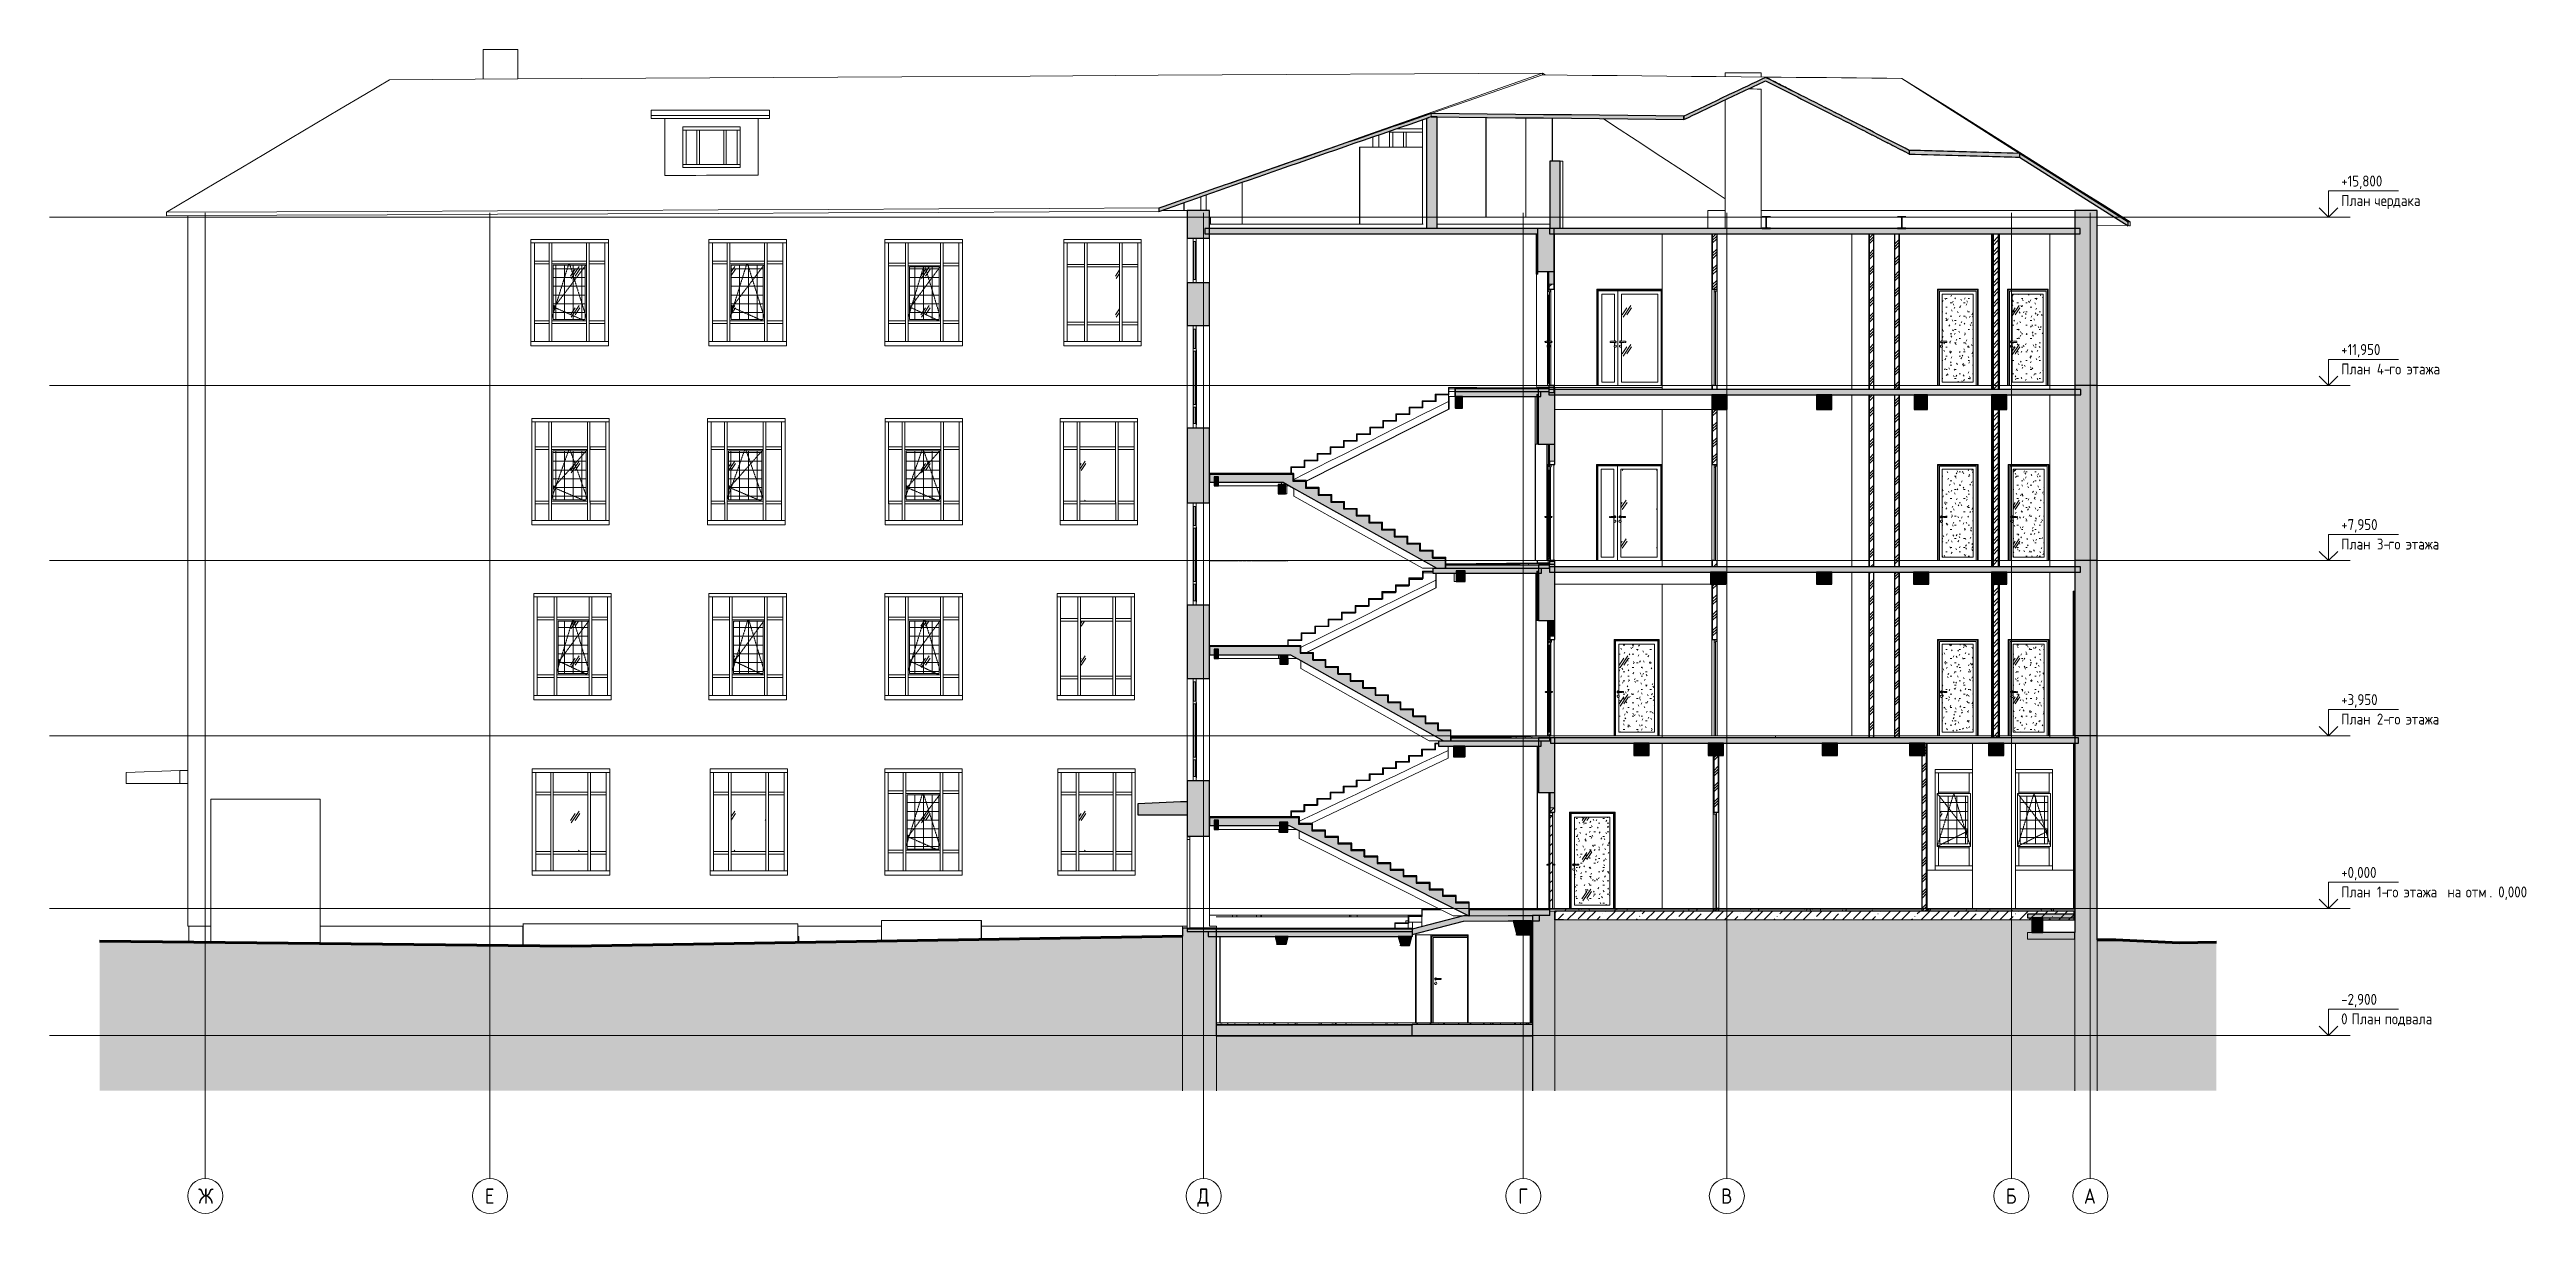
# Model space of a CAD drawing. Header units: millimetres. Extents: x -46915 to 9656, y -6969 to 19630.
import ezdxf

# ---------------------------------------------------------------- set-up
doc = ezdxf.new("R2010")
doc.units = ezdxf.units.MM
for name, pattern in [('ADSK_Линия сетки', [25, 20, -2.5, 0, -2.5]), ('ADSK_Сверху', [4.5, 3, -1.5]), ('ADSK_Штриховая_ш3 п1_5', [4.5, 3, -1.5]), ('ADSK_Штриховая_ш5 п2', [7, 5, -2])]:
    doc.linetypes.add(name, pattern=pattern)
for name, color, linetype, lineweight in [('Аннотация', 7, 'Continuous', 20), ('Витраж', 7, 'Continuous', 9), ('Двери', 7, 'Continuous', 9), ('Каркас', 7, 'Continuous', 9), ('Крыша', 7, 'Continuous', 9), ('Лестницы', 7, 'Continuous', 9), ('Линии', 7, 'Continuous', 80), ('Несущие колонны', 7, 'Continuous', 9), ('Окна', 7, 'Continuous', 9), ('Оси', 7, 'Continuous', 9), ('Панели витража', 7, 'Continuous', 9), ('Перекрытие', 7, 'Continuous', 9), ('Перекрытие штриховка', 7, 'Continuous', 9), ('Стены внутренние', 7, 'Continuous', 9), ('Стены наружные', 7, 'Continuous', 9), ('Стены несущие', 7, 'Continuous', 30), ('Стены отделка', 7, 'Continuous', 30), ('Стены перегородки', 7, 'Continuous', 30), ('Стены штриховка', 7, 'Continuous', 9), ('Узлы', 7, 'Continuous', 9), ('Уровни', 7, 'Continuous', 9)]:
    doc.layers.add(name, color=color, linetype=linetype, lineweight=lineweight)
doc.layers.add('Линии разделители', color=4, linetype='ADSK_Штриховая_ш3 п1_5', lineweight=30, true_color=0x00ffff)
doc.styles.add('GOST Common', font='GOST_Common.ttf', dxfattribs={"width": 0.9, "height": 250})
doc.styles.add('GOST Common_1', font='GOST_Common.ttf', dxfattribs={"width": 0.9, "height": 350})
pattern_1 = [(236.31, (-18821.59, 442.3), (-888.9982, -1778.001), [320.533, -2884.8]), (236.31, (-18803.8, 388.96), (-888.9982, -1778.001), [192.32, -3013.015]), (236.31, (-18910.49, 388.96), (-888.9982, -1778.001), [192.32, -3013.015])]
pattern_2 = [(0, (-19354.99, -180), (0, 200), []), (90, (-19354.99, -180), (-200, 1e-14), [])]
pattern_3 = [(45, (-19354.99, -180), (-179.605, 179.605), []), (45, (-19291.49, -180), (0, 359.2102), []), (45, (-19418.49, -180), (0, 359.2102), [])]
pattern_4 = [(45, (-19354.99, -180), (-117.8655, 117.8655), []), (45, (-19276.41, -180), (-117.8655, 117.8655), [])]
pattern_5 = [(45, (-19354.99, -180), (-106.066, 106.066), [])]
pattern_6 = [(0, (-19354.99, -180), (406.4, 101.6), [33.528, -271.272, 33.528, -271.272, -1625.6]), (0, (-19354.99, -180), (406.4, 101.6), [-609.6, 33.528, -576.072, 33.528, -271.272, -711.2]), (0, (-19354.99, -180), (406.4, 101.6), [-1524, 33.528, -169.672, 33.528, -474.472]), (120, (-19202.59, -129.2), (-291.1882, 301.15272), [33.528, -271.272, 33.528, -271.272, -1625.6]), (120, (-19202.59, -129.2), (-291.1882, 301.15272), [-609.6, 33.528, -576.072, 33.528, -271.272, -711.2]), (120, (-19202.59, -129.2), (-291.1882, 301.15272), [-1524, 33.528, -169.672, 33.528, -474.472]), (240, (-19151.79, 74), (-115.2118, -402.75272), [33.528, -271.272, 33.528, -271.272, -1625.6]), (240, (-19151.79, 74), (-115.2118, -402.75272), [-609.6, 33.528, -576.072, 33.528, -271.272, -711.2]), (240, (-19151.79, 74), (-115.2118, -402.75272), [-1524, 33.528, -169.672, 33.528, -474.472])]
pattern_7 = [(0, (-18560.8, 2094), (0, 600), []), (90, (-18560.8, 2094), (-600, 4e-14), [])]
pattern_8 = [(0, (-18567.9, 2094), (0, 600), []), (90, (-18567.884, 2094), (-1.767, 1e-16), [])]
pattern_9 = [(0, (-18269, 2094), (0, 600), []), (90, (-18268.986, 2094), (-1.767, 1e-16), [])]
pattern_10 = [(0, (-17970.1, 2094), (0, 600), []), (90, (-17970.087, 2094), (-1.767, 1e-16), [])]
pattern_11 = [(0, (-17671.2, 2094), (0, 600), []), (90, (-17671.188, 2094), (-1.767, 1e-16), [])]
pattern_12 = [(0, (-17372.3, 2094), (0, 600), []), (90, (-17372.289, 2094), (-1.767, 1e-16), [])]
pattern_13 = [(0, (-17073.4, 2094), (0, 600), []), (90, (-17073.391, 2094), (-1.767, 1e-16), [])]
pattern_14 = [(0, (-16774.5, 2094), (0, 600), []), (90, (-16774.492, 2094), (-1.767, 1e-16), [])]
pattern_15 = [(0, (-16475.6, 2094), (0, 600), []), (90, (-16475.593, 2094), (-1.767, 1e-16), [])]
pattern_16 = [(0, (-16176.7, 2094), (0, 600), []), (90, (-16176.695, 2094), (-1.767, 1e-16), [])]
pattern_17 = [(0, (-15877.8, 2094), (0, 600), []), (90, (-15877.796, 2094), (-1.767, 1e-16), [])]
pattern_18 = [(0, (-15578.9, 2094), (0, 600), []), (90, (-15578.897, 2094), (-1.767, 1e-16), [])]
pattern_19 = [(0, (-15280, 2094), (0, 600), []), (90, (-15279.999, 2094), (-1.767, 1e-16), [])]
pattern_20 = [(0, (-18635.3, 5985), (0, 600), []), (90, (-18635.3, 5985), (-600, 4e-14), [])]
pattern_21 = [(0, (-15035.57, 7950), (0, 600), []), (90, (-15035.568, 7950), (-2.078, 1e-16), [])]
pattern_22 = [(0, (-15324.87, 7950), (0, 600), []), (90, (-15324.866, 7950), (-2.078, 1e-16), [])]
pattern_23 = [(0, (-15614.16, 7950), (0, 600), []), (90, (-15614.164, 7950), (-2.078, 1e-16), [])]
pattern_24 = [(0, (-15903.46, 7950), (0, 600), []), (90, (-15903.463, 7950), (-2.078, 1e-16), [])]
pattern_25 = [(0, (-16192.76, 7950), (0, 600), []), (90, (-16192.761, 7950), (-2.078, 1e-16), [])]
pattern_26 = [(0, (-16482.06, 7950), (0, 600), []), (90, (-16482.059, 7950), (-2.078, 1e-16), [])]
pattern_27 = [(0, (-16771.36, 7950), (0, 600), []), (90, (-16771.358, 7950), (-2.078, 1e-16), [])]
pattern_28 = [(0, (-17060.66, 7950), (0, 600), []), (90, (-17060.656, 7950), (-2.078, 1e-16), [])]
pattern_29 = [(0, (-17349.95, 7950), (0, 600), []), (90, (-17349.954, 7950), (-2.078, 1e-16), [])]
pattern_30 = [(0, (-17639.25, 7950), (0, 600), []), (90, (-17639.252, 7950), (-2.078, 1e-16), [])]
pattern_31 = [(0, (-17928.55, 7950), (0, 600), []), (90, (-17928.551, 7950), (-2.078, 1e-16), [])]
pattern_32 = [(0, (-18217.85, 7950), (0, 600), []), (90, (-18217.849, 7950), (-2.078, 1e-16), [])]
pattern_33 = [(0, (-18563.5, 9942), (0, 600), []), (90, (-18563.5, 9942), (-599.97, 4e-14), [])]
pattern_34 = [(45, (-19355, -180), (-224.5064, 224.5064), []), (45, (-19130.48, -180), (-224.5064, 224.5064), [396.875, -79.375, 3.353, -76.022])]

msp = doc.modelspace()

# ---------------------------------------------------------------- texts
at = {"layer": 'Оси', "char_height": 350, "attachment_point": 1, "style": 'GOST Common_1'}
for s, insert, width in [('\\fGOST Common|b0|i0|c204|p34|;\\W.9;Ж', (-43518, -6396), 389.62), ('\\fGOST Common|b0|i0|c204|p34|;\\W.9;Е', (-36971, -6396), 274.18), ('\\fGOST Common|b0|i0|c204|p34|;\\W.9;Д', (-20700, -6396), 346.33), ('\\fGOST Common|b0|i0|c204|p34|;\\W.9;Г', (-13371, -6396), 274.18), ('\\fGOST Common|b0|i0|c204|p34|;\\W.9;В', (-8735, -6396), 310.25), ('\\fGOST Common|b0|i0|c204|p34|;\\W.9;Б', (-2235, -6396), 310.25), ('\\fGOST Common|b0|i0|c204|p34|;\\W.9;А', (-450, -6396), 346.33)]:
    msp.add_mtext(s, dxfattribs=dict(at, insert=insert, width=width))
at = {"layer": 'Уровни', "char_height": 250, "attachment_point": 1, "style": 'GOST Common'}
for s, insert, width in [('+15,800', (5424, 16749), 1204.94), ('План', (5423, 16304), 822.53), ('\\fGOST Common|b0|i0|c204|p34|;\\W.9; ', (6102, 16304), 93.8), ('чердака', (6179, 16304), 1406.96), ('+11,950', (5424, 12899), 1147.21), ('План', (5423, 12454), 822.53), (' 4-', (6102, 12454), 505.06), ('\\fGOST Common|b0|i0|c204|p34|;\\W.9; ', (6840, 12454), 93.8), ('го', (6518, 12454), 389.62), ('этажа', (6917, 12454), 1118.35), ('+7,950', (5424, 8899), 1067.85), ('План', (5423, 8454), 822.53), (' 3-', (6102, 8454), 483.42), ('го', (6500, 8454), 389.62), ('\\fGOST Common|b0|i0|c204|p34|;\\W.9; ', (6822, 8454), 93.8), ('этажа', (6899, 8454), 1118.35), ('+3,950', (5424, 4899), 1067.85), ('План', (5423, 4454), 822.53), (' 2-', (6102, 4454), 483.42), ('го', (6500, 4454), 389.62), ('\\fGOST Common|b0|i0|c204|p34|;\\W.9; ', (6822, 4454), 93.8), ('этажа', (6899, 4454), 1118.35), ('+0,000', (5424, 949), 1067.85), ('План', (5423, 504), 822.53), (' 1-', (6102, 504), 425.7), ('го', (6453, 504), 389.62), ('\\fGOST Common|b0|i0|c204|p34|;\\W.9; ', (6774, 504), 93.8), ('этажа', (6852, 504), 1118.35), ('\\fGOST Common|b0|i0|c204|p34|;\\W.9; ', (7774, 504), 93.8), ('на', (7852, 504), 411.27), ('\\fGOST Common|b0|i0|c204|p34|;\\W.9; ', (8191, 504), 93.8), ('отм', (8269, 504), 656.58), ('. 0,000', (8810, 504), 1046.2), ('-2,900', (5424, -1951), 1067.85), ('0 ', (5423, -2396), 288.61), ('План', (5661, -2396), 822.53), ('\\fGOST Common|b0|i0|c204|p34|;\\W.9; ', (6340, -2396), 93.8), ('подвала', (6417, -2396), 1406.96)]:
    msp.add_mtext(s, dxfattribs=dict(at, insert=insert, width=width))

# ---------------------------------------------------------------- blocks, each defined once
blk = doc.blocks.new('Балки подвала1 - Балки подвала-787333-Б')
at = {"layer": 'Каркас', "true_color": 0xc0c0c0}
for points in [[(-13070, -599), (-13070, -280), (-13488, -280), (-13403, -599), (-13291, -599)], [(-18673, -815), (-18627, -643), (-18921, -643), (-18874, -815)], [(-16056, -846), (-15855, -846), (-15800, -643), (-16111, -643)]]:
    blk.add_hatch(color=9, dxfattribs=at).paths.add_polyline_path(points)
at = {"layer": 'Каркас', "lineweight": 30}
for p, q in [((-13070, -280), (-13488, -280)), ((-13488, -280), (-13403, -599)), ((-13070, -599), (-13070, -280)), ((-18627, -643), (-18921, -643)), ((-18921, -643), (-18874, -815)), ((-18874, -815), (-18673, -815)), ((-18673, -815), (-18627, -643)), ((-15800, -643), (-16111, -643)), ((-16111, -643), (-16056, -846)), ((-16056, -846), (-15855, -846)), ((-15855, -846), (-15800, -643)), ((-13403, -599), (-13070, -599))]:
    blk.add_line(p, q, dxfattribs=at)
at = {"layer": 'Каркас'}
for p, q in [((-18898, -815), (-18874, -815)), ((-16079, -846), (-16056, -846)), ((-13427, -599), (-13403, -599))]:
    blk.add_line(p, q, dxfattribs=at)
blk = doc.blocks.new('ADSK_БалкаЖБ_Прямоугольная - 189_7х233мм-820221-Б')
at = {"layer": 'Каркас', "true_color": 0xc0c0c0}
blk.add_hatch(color=9, dxfattribs=at).paths.add_polyline_path([(-18635, 1744), (-18635, 1977), (-18824, 1977), (-18824, 1744)])
at = {"layer": 'Каркас'}
for q in [(-18842, 1808), (-18824, 1744)]:
    blk.add_line((-18842, 1744), q, dxfattribs=at)
at = {"layer": 'Каркас', "lineweight": 30}
for p, q in [((-18635, 1977), (-18824, 1977)), ((-18824, 1977), (-18824, 1744)), ((-18824, 1744), (-18635, 1744)), ((-18635, 1744), (-18635, 1977))]:
    blk.add_line(p, q, dxfattribs=at)
blk = doc.blocks.new('ADSK_БалкаЖБ_Прямоугольная - 255_1х247мм-819971-Б')
at = {"layer": 'Каркас', "true_color": 0xc0c0c0}
blk.add_hatch(color=9, dxfattribs=at).paths.add_polyline_path([(-14846, 3464), (-14591, 3464), (-14591, 3711), (-14846, 3711)])
at = {"layer": 'Каркас', "lineweight": 30}
for p, q in [((-14591, 3711), (-14846, 3711)), ((-14846, 3711), (-14846, 3464)), ((-14846, 3464), (-14591, 3464)), ((-14591, 3464), (-14591, 3711))]:
    blk.add_line(p, q, dxfattribs=at)
at = {"layer": 'Каркас'}
for p, q in [((-14585, 3464), (-14591, 3464)), ((-14585, 3711), (-14585, 3464))]:
    blk.add_line(p, q, dxfattribs=at)
blk = doc.blocks.new('ADSK_БалкаЖБ_Прямоугольная - 184_2х210мм-824832-Б')
at = {"layer": 'Каркас', "true_color": 0xc0c0c0}
blk.add_hatch(color=9, dxfattribs=at).paths.add_polyline_path([(-18815, 5583), (-18631, 5583), (-18631, 5793), (-18815, 5793)])
at = {"layer": 'Каркас', "lineweight": 30}
for p, q in [((-18631, 5793), (-18815, 5793)), ((-18815, 5793), (-18815, 5583)), ((-18631, 5583), (-18631, 5793)), ((-18815, 5583), (-18631, 5583))]:
    blk.add_line(p, q, dxfattribs=at)
at = {"layer": 'Каркас'}
for p, q in [((-18627, 5715), (-18627, 5583)), ((-18627, 5583), (-18631, 5583))]:
    blk.add_line(p, q, dxfattribs=at)
blk = doc.blocks.new('ADSK_БалкаЖБ_Прямоугольная - 201_4х245мм-824913-Б')
at = {"layer": 'Каркас', "true_color": 0xc0c0c0}
blk.add_hatch(color=9, dxfattribs=at).paths.add_polyline_path([(-14586, 7472), (-14586, 7717), (-14787, 7717), (-14787, 7472)])
at = {"layer": 'Каркас'}
for q in [(-14837, 7660), (-14787, 7472)]:
    blk.add_line((-14837, 7472), q, dxfattribs=at)
at = {"layer": 'Каркас', "lineweight": 30}
for p, q in [((-14586, 7717), (-14787, 7717)), ((-14787, 7717), (-14787, 7472)), ((-14787, 7472), (-14586, 7472)), ((-14586, 7472), (-14586, 7717))]:
    blk.add_line(p, q, dxfattribs=at)
blk = doc.blocks.new('ADSK_БалкаЖБ_Прямоугольная - 350х280мм-843200-Б')
at = {"layer": 'Каркас', "true_color": 0xc0c0c0}
blk.add_hatch(color=9, dxfattribs=at).paths.add_polyline_path([(-2562, 7410), (-2212, 7410), (-2212, 7690), (-2562, 7690)])
at = {"layer": 'Каркас', "lineweight": 30}
for p, q in [((-2212, 7690), (-2562, 7690)), ((-2562, 7690), (-2562, 7410)), ((-2562, 7410), (-2212, 7410)), ((-2212, 7410), (-2212, 7690))]:
    blk.add_line(p, q, dxfattribs=at)
blk = doc.blocks.new('ADSK_БалкаЖБ_Прямоугольная - 350х280мм-843459-Б')
at = {"layer": 'Каркас', "true_color": 0xc0c0c0}
blk.add_hatch(color=9, dxfattribs=at).paths.add_polyline_path([(-2282, 3500), (-2282, 3780), (-2632, 3780), (-2632, 3500)])
at = {"layer": 'Каркас', "lineweight": 30}
for p, q in [((-2282, 3780), (-2632, 3780)), ((-2632, 3780), (-2632, 3500)), ((-2632, 3500), (-2282, 3500)), ((-2282, 3500), (-2282, 3780))]:
    blk.add_line(p, q, dxfattribs=at)
blk = doc.blocks.new('ADSK_БалкаЖБ_Прямоугольная - 350х280мм-843460-Б')
at = {"layer": 'Каркас', "true_color": 0xc0c0c0}
blk.add_hatch(color=9, dxfattribs=at).paths.add_polyline_path([(-4082, 3500), (-4082, 3780), (-4432, 3780), (-4432, 3500)])
at = {"layer": 'Каркас', "lineweight": 30}
for p, q in [((-4082, 3780), (-4432, 3780)), ((-4432, 3780), (-4432, 3500)), ((-4432, 3500), (-4082, 3500)), ((-4082, 3500), (-4082, 3780))]:
    blk.add_line(p, q, dxfattribs=at)
blk = doc.blocks.new('ADSK_БалкаЖБ_Прямоугольная - 350х280мм-843461-Б')
at = {"layer": 'Каркас', "true_color": 0xc0c0c0}
blk.add_hatch(color=9, dxfattribs=at).paths.add_polyline_path([(-6082, 3500), (-6082, 3780), (-6432, 3780), (-6432, 3500)])
at = {"layer": 'Каркас', "lineweight": 30}
for p, q in [((-6082, 3780), (-6432, 3780)), ((-6432, 3780), (-6432, 3500)), ((-6432, 3500), (-6082, 3500)), ((-6082, 3500), (-6082, 3780))]:
    blk.add_line(p, q, dxfattribs=at)
blk = doc.blocks.new('ADSK_БалкаЖБ_Прямоугольная - 350х340мм-851147-Б')
at = {"layer": 'Каркас', "true_color": 0xc0c0c0}
blk.add_hatch(color=9, dxfattribs=at).paths.add_polyline_path([(-2562, 11400), (-2212, 11400), (-2212, 11740), (-2562, 11740), (-2562, 11648)])
at = {"layer": 'Каркас', "lineweight": 30}
for p, q in [((-2212, 11740), (-2562, 11740)), ((-2562, 11740), (-2562, 11400)), ((-2562, 11400), (-2212, 11400)), ((-2212, 11400), (-2212, 11740))]:
    blk.add_line(p, q, dxfattribs=at)
blk = doc.blocks.new('AC_Дверь_Однопольная - Д-10п 1070х2000h-2926655-Б')
at = {"layer": 'Двери'}
for p, q in [((-14527, -630), (-15345, -630)), ((-15345, -630), (-15345, -2610)), ((-15345, -2610), (-15345, -630)), ((-15345, -630), (-14527, -630)), ((-15315, -660), (-15315, -2610)), ((-14527, -660), (-15315, -660)), ((-15315, -660), (-14527, -660)), ((-15315, -2610), (-15315, -660))]:
    blk.add_line(p, q, dxfattribs=at)
at = {"layer": 'Двери', "linetype": 'ADSK_Сверху', "lineweight": 5}
for p, q in [((-15255, -1585), (-15255, -1585)), ((-15255, -1598), (-15255, -1598)), ((-15255, -1598), (-15255, -1598)), ((-15255, -1622), (-15255, -1622)), ((-15255, -1622), (-15255, -1622)), ((-15255, -1635), (-15255, -1635)), ((-15255, -1685), (-15255, -1685)), ((-15135, -1598), (-15235, -1598)), ((-15235, -1622), (-15135, -1622)), ((-15255, -1735), (-15255, -1735))]:
    blk.add_line(p, q, dxfattribs=at)
at = {"layer": 'Двери', "linetype": 'ADSK_Сверху', "lineweight": 5, "flags": 128}
for points in [[(-15235, -1598), (-15236, -1598), (-15236, -1598), (-15237, -1598), (-15238, -1598), (-15239, -1598), (-15240, -1598), (-15240, -1598), (-15241, -1598), (-15242, -1598), (-15243, -1598), (-15243, -1598), (-15244, -1598), (-15245, -1598), (-15245, -1598), (-15246, -1598), (-15247, -1598), (-15247, -1598), (-15248, -1598), (-15249, -1598), (-15249, -1598), (-15250, -1598), (-15250, -1598), (-15251, -1598), (-15251, -1598), (-15252, -1598), (-15252, -1598), (-15252, -1598), (-15253, -1598), (-15253, -1598), (-15253, -1598), (-15254, -1598), (-15254, -1598), (-15254, -1598), (-15254, -1598), (-15255, -1598), (-15255, -1598), (-15255, -1598), (-15255, -1598), (-15255, -1598)], [(-15255, -1622), (-15255, -1622), (-15255, -1622), (-15255, -1622), (-15255, -1622), (-15254, -1622), (-15254, -1622), (-15254, -1622), (-15254, -1622), (-15254, -1622), (-15253, -1622), (-15253, -1622), (-15253, -1622), (-15252, -1622), (-15252, -1622), (-15251, -1622), (-15251, -1622), (-15250, -1622), (-15250, -1622), (-15249, -1622), (-15249, -1622), (-15248, -1622), (-15248, -1622), (-15247, -1622), (-15246, -1622), (-15246, -1622), (-15245, -1622), (-15244, -1622), (-15244, -1622), (-15243, -1622), (-15242, -1622), (-15241, -1622), (-15241, -1622), (-15240, -1622), (-15239, -1622), (-15238, -1622), (-15237, -1622), (-15237, -1622), (-15236, -1622), (-15235, -1622), (-15235, -1622)]]:
    blk.add_lwpolyline(points, dxfattribs=at)
at = {"layer": 'Двери', "linetype": 'ADSK_Сверху', "lineweight": 5}
for centre, major_axis, ratio, start_param, end_param in [((-15255, -1610), (0, 25), 0.999998, 5.235988, 7.853982), ((-15255, -1610), (0, 25), 0.999998, 1.570796, 4.18879), ((-15255, -1710), (0, 25), 0.999998, 4.712389, 7.853982), ((-15255, -1610), (0, 12), 0.999998, 1.047198, 1.570796), ((-15255, -1610), (0, 12), 0.999998, 1.570796, 2.094395), ((-15255, -1610), (0, 12), 0.999998, 0, 0.523599), ((-15255, -1610), (0, 12), 0.999998, 2.617994, 3.141593), ((-15135, -1610), (0, 12), 0.002105, 4.712389, 6.283185), ((-15135, -1610), (0, 12), 0.002105, 3.141593, 4.712389), ((-15255, -1710), (0, 25), 0.999998, 1.570796, 4.712389)]:
    blk.add_ellipse(centre, major_axis=major_axis, ratio=ratio, start_param=start_param, end_param=end_param, dxfattribs=at)
blk = doc.blocks.new('Прямоугольный импост - 70х20_60мм-1425107-Б')
at = {"layer": 'Витраж'}
blk.add_line((-23439, 3110), (-23889, 3110), dxfattribs=at)
blk = doc.blocks.new('Прямоугольный импост - 70х40_60мм-1229682-Б')
at = {"layer": 'Витраж'}
blk.add_line((-22589, 860), (-22119, 860), dxfattribs=at)
blk = doc.blocks.new('Прямоугольный импост - 70х20_60мм-1236776-Б')
at = {"layer": 'Витраж'}
for p, q in [((-23809, 1270), (-23809, 860)), ((-23809, 860), (-23889, 860))]:
    blk.add_line(p, q, dxfattribs=at)
blk = doc.blocks.new('Прямоугольный импост - 70х20_60мм-1230234-Б')
at = {"layer": 'Витраж'}
blk.add_line((-23809, 2630), (-23809, 1270), dxfattribs=at)
blk = doc.blocks.new('Прямоугольный импост - 70х20_60мм-1440289-Б')
at = {"layer": 'Витраж'}
for p, q in [((-23889, 3110), (-23809, 3110)), ((-23809, 3110), (-23809, 2630))]:
    blk.add_line(p, q, dxfattribs=at)
blk = doc.blocks.new('Прямоугольный импост - 70х20_60мм-1440290-Б')
at = {"layer": 'Витраж'}
for p, q in [((-22199, 3110), (-22119, 3110)), ((-22199, 2630), (-22199, 3110))]:
    blk.add_line(p, q, dxfattribs=at)
blk = doc.blocks.new('Прямоугольный импост - 70х20_60мм-1236778-Б')
at = {"layer": 'Витраж'}
for p, q in [((-22199, 860), (-22199, 1270)), ((-22119, 860), (-22199, 860))]:
    blk.add_line(p, q, dxfattribs=at)
blk = doc.blocks.new('Прямоугольный импост - 70х20_60мм-1230235-Б')
at = {"layer": 'Витраж'}
blk.add_line((-22199, 1270), (-22199, 2630), dxfattribs=at)
blk = doc.blocks.new('Прямоугольный импост - 70х20_60мм-1243038-Б')
at = {"layer": 'Витраж'}
blk.add_line((-22589, 3110), (-23439, 3110), dxfattribs=at)
blk = doc.blocks.new('Прямоугольный импост - 70х40_60мм-1425108-Б')
at = {"layer": 'Витраж'}
blk.add_line((-23889, 860), (-23439, 860), dxfattribs=at)
blk = doc.blocks.new('Витраж-стеклопакет - Глухой стеклопакет 40мм-1243042-Б')
at = {"layer": 'Окна', "lineweight": 5}
h = blk.add_hatch(dxfattribs=at)
h.set_pattern_fill('FP_1', color=256, style=0, pattern_type=2)
h.set_pattern_definition(pattern_1)
h.paths.add_polyline_path([(-23409, 1300), (-22619, 1300), (-22619, 2600), (-23409, 2600), (-23409, 2159)])
blk = doc.blocks.new('Прямоугольный импост - 70х20_60мм-1225113-Б')
at = {"layer": 'Витраж'}
blk.add_line((-22119, 3110), (-22589, 3110), dxfattribs=at)
blk = doc.blocks.new('Прямоугольный импост - 70х40_60мм-1243039-Б')
at = {"layer": 'Витраж'}
blk.add_line((-23439, 860), (-22589, 860), dxfattribs=at)
blk = doc.blocks.new('Прямоугольный импост - 70х60мм-1440287-Б')
at = {"layer": 'Витраж'}
for p, q in [((-23469, 3110), (-23409, 3110)), ((-23469, 3110), (-23469, 2630)), ((-23409, 3110), (-23409, 2630))]:
    blk.add_line(p, q, dxfattribs=at)
blk = doc.blocks.new('Прямоугольный импост - 70х60мм-1236773-Б')
at = {"layer": 'Витраж'}
for p, q in [((-23469, 1270), (-23469, 860)), ((-23409, 1270), (-23409, 860)), ((-23409, 860), (-23469, 860))]:
    blk.add_line(p, q, dxfattribs=at)
blk = doc.blocks.new('Прямоугольный импост - 70х60мм-1425109-Б')
at = {"layer": 'Витраж'}
for p, q in [((-23809, 2600), (-23809, 2660)), ((-23469, 2660), (-23809, 2660)), ((-23469, 2600), (-23809, 2600)), ((-23469, 2660), (-23469, 2600))]:
    blk.add_line(p, q, dxfattribs=at)
blk = doc.blocks.new('Прямоугольный импост - 70х60мм-1225009-Б')
at = {"layer": 'Витраж'}
for p, q in [((-22559, 2600), (-22559, 2660)), ((-22199, 2660), (-22559, 2660)), ((-22199, 2600), (-22559, 2600)), ((-22199, 2660), (-22199, 2600))]:
    blk.add_line(p, q, dxfattribs=at)
blk = doc.blocks.new('Прямоугольный импост - 70х60мм-1230232-Б')
at = {"layer": 'Витраж'}
for p, q in [((-23469, 2630), (-23469, 1270)), ((-23409, 2630), (-23409, 1270))]:
    blk.add_line(p, q, dxfattribs=at)
blk = doc.blocks.new('Прямоугольный импост - 70х60мм-1243040-Б')
at = {"layer": 'Витраж'}
for p, q in [((-23409, 2600), (-23409, 2660)), ((-22619, 2660), (-23409, 2660)), ((-22619, 2600), (-23409, 2600)), ((-22619, 2660), (-22619, 2600))]:
    blk.add_line(p, q, dxfattribs=at)
blk = doc.blocks.new('Прямоугольный импост - 70х20_60мм-1229824-Б')
at = {"layer": 'Витраж'}
for p, q in [((-27761, 1300), (-27761, 860)), ((-27761, 860), (-27841, 860))]:
    blk.add_line(p, q, dxfattribs=at)
blk = doc.blocks.new('Прямоугольный импост - 70х20_60мм-1258642-Б')
at = {"layer": 'Витраж'}
for p, q in [((-27841, 3110), (-27761, 3110)), ((-27761, 3110), (-27761, 2660))]:
    blk.add_line(p, q, dxfattribs=at)
blk = doc.blocks.new('Прямоугольный импост - 70х20_60мм-1258643-Б')
at = {"layer": 'Витраж'}
for p, q in [((-26151, 3110), (-26071, 3110)), ((-26151, 2660), (-26151, 3110))]:
    blk.add_line(p, q, dxfattribs=at)
blk = doc.blocks.new('Прямоугольный импост - 70х20_60мм-1229825-Б')
at = {"layer": 'Витраж'}
for p, q in [((-26151, 860), (-26151, 1300)), ((-26071, 860), (-26151, 860))]:
    blk.add_line(p, q, dxfattribs=at)
blk = doc.blocks.new('Витраж-тент со смещением вовне - 60мм 30 сдвиг-1466951-Б')
at = {"layer": 'Окна', "lineweight": 5}
h = blk.add_hatch(dxfattribs=at)
h.set_pattern_fill('FP_2', color=256, style=0, pattern_type=2)
h.set_pattern_definition(pattern_2)
h.paths.add_polyline_path([(-27266, 1360), (-26601, 1360), (-26601, 2600), (-27331, 2600), (-27331, 1360)])
h = blk.add_hatch(dxfattribs=at)
h.set_pattern_fill('FP_1', color=256, style=0, pattern_type=2)
h.set_pattern_definition(pattern_1)
h.paths.add_polyline_path([(-27266, 1360), (-26601, 1360), (-26601, 2600), (-27331, 2600), (-27331, 1360)])
at = {"layer": 'Окна', "linetype": 'ADSK_Штриховая_ш5 п2'}
for p, q in [((-27361, 1396), (-26976, 2630)), ((-27311, 1640), (-26571, 2620)), ((-26571, 1396), (-26957, 2630)), ((-27311, 1640), (-26609, 1330))]:
    blk.add_line(p, q, dxfattribs=at)
at = {"layer": 'Окна'}
for p, q in [((-27331, 1360), (-27331, 2600)), ((-27331, 2600), (-26601, 2600)), ((-26601, 2600), (-26601, 1360)), ((-27331, 1680), (-27311, 1680)), ((-27311, 1600), (-27331, 1600)), ((-26601, 1360), (-27331, 1360)), ((-27311, 1680), (-27311, 1600))]:
    blk.add_line(p, q, dxfattribs=at)
blk = doc.blocks.new('Прямоугольный импост - 70х60мм-1258640-Б')
at = {"layer": 'Витраж'}
for p, q in [((-27421, 3110), (-27361, 3110)), ((-27421, 3110), (-27421, 2660)), ((-27361, 3110), (-27361, 2660))]:
    blk.add_line(p, q, dxfattribs=at)
blk = doc.blocks.new('Прямоугольный импост - 70х60мм-1230231-Б')
at = {"layer": 'Витраж'}
for p, q in [((-27421, 1300), (-27421, 860)), ((-27361, 1300), (-27361, 860)), ((-27361, 860), (-27421, 860))]:
    blk.add_line(p, q, dxfattribs=at)
blk = doc.blocks.new('Витраж-стеклопакет - Глухой стеклопакет 40мм-V1-Б')
at = {"layer": 'Окна', "lineweight": 5}
h = blk.add_hatch(dxfattribs=at)
h.set_pattern_fill('FP_1', color=256, style=0, pattern_type=2)
h.set_pattern_definition(pattern_1)
h.paths.add_polyline_path([(-30557, 1300), (-30557, 2600), (-31347, 2600), (-31347, 1300), (-30666, 1300)])
blk = doc.blocks.new('Витраж-стеклопакет - Глухой стеклопакет 40мм-V2-Б')
at = {"layer": 'Окна', "lineweight": 5}
h = blk.add_hatch(dxfattribs=at)
h.set_pattern_fill('FP_1', color=256, style=0, pattern_type=2)
h.set_pattern_definition(pattern_1)
h.paths.add_polyline_path([(-34619, 1300), (-34619, 2600), (-35409, 2600), (-35409, 1300), (-34821, 1300)])
blk = doc.blocks.new('Витраж-тент со смещением вовне - 60мм 30 сдвиг-V3-Б')
at = {"layer": 'Окна', "lineweight": 5}
h = blk.add_hatch(dxfattribs=at)
h.set_pattern_fill('FP_2', color=256, style=0, pattern_type=2)
h.set_pattern_definition(pattern_2)
h.paths.add_polyline_path([(-3742, 1480), (-3104, 1480), (-3104, 2570), (-3742, 2570), (-3742, 2118)])
h = blk.add_hatch(dxfattribs=at)
h.set_pattern_fill('FP_1', color=256, style=0, pattern_type=2)
h.set_pattern_definition(pattern_1)
h.paths.add_polyline_path([(-3742, 1480), (-3104, 1480), (-3104, 2570), (-3742, 2570), (-3742, 2118)])
at = {"layer": 'Окна'}
for p, q in [((-3802, 2630), (-3802, 1420)), ((-3044, 2630), (-3802, 2630)), ((-3742, 2570), (-3104, 2570)), ((-3742, 1480), (-3742, 2570)), ((-3104, 2570), (-3104, 1480)), ((-3044, 1420), (-3044, 2630)), ((-3104, 1800), (-3124, 1800)), ((-3124, 1800), (-3124, 1720)), ((-3124, 1720), (-3104, 1720)), ((-3802, 1420), (-3044, 1420)), ((-3104, 1480), (-3742, 1480))]:
    blk.add_line(p, q, dxfattribs=at)
at = {"layer": 'Окна', "linetype": 'ADSK_Штриховая_ш5 п2'}
for p, q in [((-3124, 1760), (-3802, 2630)), ((-3802, 1420), (-3423, 2630)), ((-3044, 1420), (-3423, 2630)), ((-3124, 1760), (-3802, 1420))]:
    blk.add_line(p, q, dxfattribs=at)
blk = doc.blocks.new('Прямоугольный импост - 70х20_56мм-1425354-Б')
at = {"layer": 'Витраж'}
blk.add_line((-3848, 3104), (-2998, 3104), dxfattribs=at)
blk = doc.blocks.new('Прямоугольный импост - 70х40_56мм-1425355-Б')
at = {"layer": 'Витраж'}
blk.add_line((-2998, 976), (-3848, 976), dxfattribs=at)
blk = doc.blocks.new('Прямоугольный импост - 70х20_56мм-1245176-Б')
at = {"layer": 'Витраж'}
for p in [(-3074, 1420), (-2998, 976)]:
    blk.add_line(p, (-3074, 976), dxfattribs=at)
blk = doc.blocks.new('Прямоугольный импост - 70х20_56мм-1257200-Б')
at = {"layer": 'Витраж'}
for q in [(-2998, 3104), (-3074, 2630)]:
    blk.add_line((-3074, 3104), q, dxfattribs=at)
blk = doc.blocks.new('Прямоугольный импост - 70х20_56мм-1257201-Б')
at = {"layer": 'Витраж'}
for p in [(-3848, 3104), (-3772, 2630)]:
    blk.add_line(p, (-3772, 3104), dxfattribs=at)
blk = doc.blocks.new('Прямоугольный импост - 70х20_56мм-1245178-Б')
at = {"layer": 'Витраж'}
for q in [(-3772, 1420), (-3848, 976)]:
    blk.add_line((-3772, 976), q, dxfattribs=at)
blk = doc.blocks.new('Прямоугольный импост - 70х60мм-1425356-Б')
at = {"layer": 'Витраж'}
for p, q in [((-3772, 1390), (-3772, 1420)), ((-3772, 1390), (-3074, 1390)), ((-3074, 1420), (-3074, 1390))]:
    blk.add_line(p, q, dxfattribs=at)
blk = doc.blocks.new('Прямоугольный импост - 70х60мм-V4-Б')
at = {"layer": 'Витраж'}
for p, q in [((-3772, 2630), (-3772, 2660)), ((-3074, 2660), (-3772, 2660)), ((-3074, 2660), (-3074, 2630))]:
    blk.add_line(p, q, dxfattribs=at)
blk = doc.blocks.new('Витраж-тент со смещением вовне - 60мм 30 сдвиг-V5-Б')
at = {"layer": 'Окна', "lineweight": 5}
h = blk.add_hatch(dxfattribs=at)
h.set_pattern_fill('FP_2', color=256, style=0, pattern_type=2)
h.set_pattern_definition(pattern_2)
h.paths.add_polyline_path([(-1272, 1480), (-1272, 2570), (-1910, 2570), (-1910, 1480)])
at = {"layer": 'Окна'}
for p, q in [((-1970, 2630), (-1970, 1420)), ((-1212, 2630), (-1970, 2630)), ((-1910, 2570), (-1272, 2570)), ((-1910, 1480), (-1910, 2570)), ((-1272, 2570), (-1272, 1480)), ((-1212, 1420), (-1212, 2630)), ((-1272, 1800), (-1292, 1800)), ((-1292, 1800), (-1292, 1720)), ((-1292, 1720), (-1272, 1720)), ((-1970, 1420), (-1212, 1420)), ((-1272, 1480), (-1910, 1480))]:
    blk.add_line(p, q, dxfattribs=at)
at = {"layer": 'Окна', "linetype": 'ADSK_Штриховая_ш5 п2'}
for p, q in [((-1292, 1760), (-1970, 2630)), ((-1970, 1420), (-1591, 2630)), ((-1212, 1420), (-1591, 2630)), ((-1292, 1760), (-1970, 1420))]:
    blk.add_line(p, q, dxfattribs=at)
blk = doc.blocks.new('Системная панель - _AR_Стекло_40мм_привязка по центру-1225890-Б')
at = {"layer": 'Панели витража', "lineweight": 15}
for p, q in [((-20744, 3400), (-20784, 3400)), ((-20784, 3400), (-20784, 3020)), ((-20744, 3020), (-20744, 3400)), ((-20784, 3020), (-20744, 3020))]:
    blk.add_line(p, q, dxfattribs=at)
blk = doc.blocks.new('Системная панель - _AR_Стекло_40мм_привязка по центру-1464296-Б')
at = {"layer": 'Панели витража', "lineweight": 15}
for p, q in [((-20744, 4680), (-20784, 4680)), ((-20784, 4680), (-20784, 3460)), ((-20744, 3460), (-20744, 4680)), ((-20784, 3460), (-20744, 3460))]:
    blk.add_line(p, q, dxfattribs=at)
blk = doc.blocks.new('Системная панель - _AR_Стекло_40мм_привязка по центру-1229686-Б')
at = {"layer": 'Панели витража', "lineweight": 15}
for p, q in [((-20744, 5180), (-20784, 5180)), ((-20784, 5180), (-20784, 4740)), ((-20744, 4740), (-20744, 5180)), ((-20784, 4740), (-20744, 4740))]:
    blk.add_line(p, q, dxfattribs=at)
blk = doc.blocks.new('Прямоугольный импост - 70х40_60мм-V6-Б')
at = {"layer": 'Витраж', "lineweight": 15}
for p, q in [((-20729, 3020), (-20799, 3020)), ((-20799, 3020), (-20799, 2920)), ((-20799, 2920), (-20729, 2920)), ((-20729, 2920), (-20729, 3020))]:
    blk.add_line(p, q, dxfattribs=at)
blk = doc.blocks.new('Витраж-тент со смещением вовне - 60мм 30 сдвиг-1466994-Б')
at = {"layer": 'Окна'}
for p, q in [((-20719, 3430), (-20729, 3430)), ((-20719, 3430), (-20719, 2990)), ((-20729, 2990), (-20719, 2990))]:
    blk.add_line(p, q, dxfattribs=at)
blk = doc.blocks.new('Витраж-тент со смещением вовне - 60мм 30 сдвиг верхнее без сетки-1467094-Б')
at = {"layer": 'Окна'}
for p, q in [((-20719, 4710), (-20729, 4710)), ((-20719, 4710), (-20719, 3430)), ((-20729, 3430), (-20719, 3430))]:
    blk.add_line(p, q, dxfattribs=at)
blk = doc.blocks.new('Прямоугольный импост - 70х20_60мм-V7-Б')
at = {"layer": 'Витраж', "lineweight": 15}
for p, q in [((-20729, 5260), (-20799, 5260)), ((-20799, 5260), (-20799, 5180)), ((-20799, 5180), (-20729, 5180)), ((-20729, 5180), (-20729, 5260))]:
    blk.add_line(p, q, dxfattribs=at)
blk = doc.blocks.new('Прямоугольный импост - 70х60мм-1236807-Б')
at = {"layer": 'Витраж'}
for p, q in [((-20799, 5180), (-20799, 4740)), ((-20729, 5180), (-20729, 4740))]:
    blk.add_line(p, q, dxfattribs=at)
blk = doc.blocks.new('Прямоугольный импост - 70х60мм-V8-Б')
at = {"layer": 'Витраж'}
for p, q in [((-20799, 3400), (-20799, 3020)), ((-20729, 3400), (-20729, 3020))]:
    blk.add_line(p, q, dxfattribs=at)
blk = doc.blocks.new('Прямоугольный импост - 70х60мм-V9-Б')
at = {"layer": 'Витраж', "lineweight": 15}
for p, q in [((-20729, 4740), (-20799, 4740)), ((-20799, 4740), (-20799, 4680)), ((-20799, 4680), (-20729, 4680)), ((-20729, 4680), (-20729, 4740))]:
    blk.add_line(p, q, dxfattribs=at)
blk = doc.blocks.new('Прямоугольный импост - 70х60мм-1464295-Б')
at = {"layer": 'Витраж'}
for p, q in [((-20799, 4680), (-20799, 3460)), ((-20729, 4680), (-20729, 3460))]:
    blk.add_line(p, q, dxfattribs=at)
blk = doc.blocks.new('Прямоугольный импост - 70х20_60мм-1426885-Б')
at = {"layer": 'Витраж'}
blk.add_line((-23402, 7120), (-23902, 7120), dxfattribs=at)
blk = doc.blocks.new('Прямоугольный импост - 70х20_60мм-1225891-Б')
at = {"layer": 'Витраж'}
blk.add_line((-23822, 6600), (-23822, 5280), dxfattribs=at)
blk = doc.blocks.new('Прямоугольный импост - 70х20_60мм-1438125-Б')
at = {"layer": 'Витраж'}
for p, q in [((-23902, 7120), (-23822, 7120)), ((-23822, 7120), (-23822, 6600))]:
    blk.add_line(p, q, dxfattribs=at)
blk = doc.blocks.new('Прямоугольный импост - 70х20_60мм-1438126-Б')
at = {"layer": 'Витраж'}
for p, q in [((-22212, 7120), (-22132, 7120)), ((-22212, 6600), (-22212, 7120))]:
    blk.add_line(p, q, dxfattribs=at)
blk = doc.blocks.new('Прямоугольный импост - 70х20_60мм-1225894-Б')
at = {"layer": 'Витраж'}
blk.add_line((-22212, 5280), (-22212, 6600), dxfattribs=at)
blk = doc.blocks.new('Прямоугольный импост - 70х20_60мм-1225850-Б')
at = {"layer": 'Витраж'}
blk.add_line((-22602, 7120), (-23402, 7120), dxfattribs=at)
blk = doc.blocks.new('Прямоугольный импост - 70х40_60мм-1426886-Б')
at = {"layer": 'Витраж'}
blk.add_line((-23902, 4870), (-23402, 4870), dxfattribs=at)
blk = doc.blocks.new('Витраж-стеклопакет - Глухой стеклопакет 40мм-1279767-Б')
at = {"layer": 'Окна', "lineweight": 5}
h = blk.add_hatch(dxfattribs=at)
h.set_pattern_fill('FP_1', color=256, style=0, pattern_type=2)
h.set_pattern_definition(pattern_1)
h.paths.add_polyline_path([(-22632, 5310), (-22632, 6570), (-23372, 6570), (-23372, 5310)])
blk = doc.blocks.new('Прямоугольный импост - 70х40_60мм-1229684-Б')
at = {"layer": 'Витраж'}
blk.add_line((-23402, 4870), (-22602, 4870), dxfattribs=at)
blk = doc.blocks.new('Прямоугольный импост - 70х60мм-1438123-Б')
at = {"layer": 'Витраж'}
for p, q in [((-23432, 7120), (-23372, 7120)), ((-23432, 7120), (-23432, 6600)), ((-23372, 7120), (-23372, 6600))]:
    blk.add_line(p, q, dxfattribs=at)
blk = doc.blocks.new('Прямоугольный импост - 70х60мм-1426887-Б')
at = {"layer": 'Витраж'}
for p, q in [((-23822, 6570), (-23822, 6630)), ((-23432, 6630), (-23822, 6630)), ((-23432, 6570), (-23822, 6570)), ((-23432, 6630), (-23432, 6570))]:
    blk.add_line(p, q, dxfattribs=at)
blk = doc.blocks.new('Прямоугольный импост - 70х60мм-1241994-Б')
at = {"layer": 'Витраж'}
for p, q in [((-23432, 6600), (-23432, 5280)), ((-23372, 6600), (-23372, 5280))]:
    blk.add_line(p, q, dxfattribs=at)
blk = doc.blocks.new('Прямоугольный импост - 70х60мм-1229542-Б')
at = {"layer": 'Витраж'}
for p, q in [((-23372, 6570), (-23372, 6630)), ((-22632, 6630), (-23372, 6630)), ((-22632, 6570), (-23372, 6570)), ((-22632, 6630), (-22632, 6570))]:
    blk.add_line(p, q, dxfattribs=at)
blk = doc.blocks.new('Прямоугольный импост - 70х20_60мм-1424482-Б')
at = {"layer": 'Витраж'}
for p, q in [((-27836, 7120), (-27756, 7120)), ((-27756, 7120), (-27756, 6630))]:
    blk.add_line(p, q, dxfattribs=at)
blk = doc.blocks.new('Прямоугольный импост - 70х20_60мм-1424483-Б')
at = {"layer": 'Витраж'}
for p, q in [((-26146, 7120), (-26066, 7120)), ((-26146, 6630), (-26146, 7120))]:
    blk.add_line(p, q, dxfattribs=at)
blk = doc.blocks.new('Витраж-тент со смещением вовне - 60мм 30 сдвиг-1466943-Б')
at = {"layer": 'Окна', "lineweight": 5}
h = blk.add_hatch(dxfattribs=at)
h.set_pattern_fill('FP_2', color=256, style=0, pattern_type=2)
h.set_pattern_definition(pattern_2)
h.paths.add_polyline_path([(-26596, 5370), (-26596, 6570), (-27276, 6570), (-27276, 5370)])
h = blk.add_hatch(dxfattribs=at)
h.set_pattern_fill('FP_1', color=256, style=0, pattern_type=2)
h.set_pattern_definition(pattern_1)
h.paths.add_polyline_path([(-26596, 5370), (-26596, 6570), (-27276, 6570), (-27276, 5370)])
at = {"layer": 'Окна', "linetype": 'ADSK_Штриховая_ш5 п2'}
for p, q in [((-27306, 5409), (-26945, 6600)), ((-27256, 5650), (-26566, 6589)), ((-26566, 5409), (-26926, 6600)), ((-27256, 5650), (-26599, 5340))]:
    blk.add_line(p, q, dxfattribs=at)
at = {"layer": 'Окна'}
for p, q in [((-27276, 5370), (-27276, 6570)), ((-27276, 6570), (-26596, 6570)), ((-26596, 6570), (-26596, 5370)), ((-27276, 5690), (-27256, 5690)), ((-27256, 5690), (-27256, 5610)), ((-27256, 5610), (-27276, 5610)), ((-26596, 5370), (-27276, 5370))]:
    blk.add_line(p, q, dxfattribs=at)
blk = doc.blocks.new('Прямоугольный импост - 70х60мм-1424480-Б')
at = {"layer": 'Витраж'}
for p, q in [((-27366, 7120), (-27306, 7120)), ((-27366, 7120), (-27366, 6630)), ((-27306, 7120), (-27306, 6630))]:
    blk.add_line(p, q, dxfattribs=at)
blk = doc.blocks.new('Витраж-тент со смещением вовне - 60мм 30 сдвиг-V10-Б')
at = {"layer": 'Окна', "lineweight": 5}
h = blk.add_hatch(dxfattribs=at)
h.set_pattern_fill('FP_2', color=256, style=0, pattern_type=2)
h.set_pattern_definition(pattern_2)
h.paths.add_polyline_path([(-31296, 5370), (-30616, 5370), (-30616, 6570), (-31296, 6570), (-31296, 6050)])
h = blk.add_hatch(dxfattribs=at)
h.set_pattern_fill('FP_1', color=256, style=0, pattern_type=2)
h.set_pattern_definition(pattern_1)
h.paths.add_polyline_path([(-31296, 5370), (-30616, 5370), (-30616, 6570), (-31296, 6570), (-31296, 6050)])
at = {"layer": 'Окна', "linetype": 'ADSK_Штриховая_ш5 п2'}
for p, q in [((-31326, 5409), (-30965, 6600)), ((-31276, 5650), (-30586, 6589)), ((-30586, 5409), (-30947, 6600)), ((-31276, 5650), (-30619, 5340))]:
    blk.add_line(p, q, dxfattribs=at)
at = {"layer": 'Окна'}
for p, q in [((-31296, 5370), (-31296, 6570)), ((-31296, 6570), (-30616, 6570)), ((-30616, 6570), (-30616, 5370)), ((-31296, 5690), (-31276, 5690)), ((-31276, 5690), (-31276, 5610)), ((-31276, 5610), (-31296, 5610)), ((-30616, 5370), (-31296, 5370))]:
    blk.add_line(p, q, dxfattribs=at)
blk = doc.blocks.new('Витраж-тент со смещением вовне - 60мм 30 сдвиг-V11-Б')
at = {"layer": 'Окна', "lineweight": 5}
h = blk.add_hatch(dxfattribs=at)
h.set_pattern_fill('FP_2', color=256, style=0, pattern_type=2)
h.set_pattern_definition(pattern_2)
h.paths.add_polyline_path([(-34618, 5370), (-34618, 6570), (-35298, 6570), (-35298, 5370)])
h = blk.add_hatch(dxfattribs=at)
h.set_pattern_fill('FP_1', color=256, style=0, pattern_type=2)
h.set_pattern_definition(pattern_1)
h.paths.add_polyline_path([(-34618, 5370), (-34618, 6570), (-35298, 6570), (-35298, 5370)])
at = {"layer": 'Окна', "linetype": 'ADSK_Штриховая_ш5 п2'}
for p, q in [((-35328, 5409), (-34967, 6600)), ((-35278, 5650), (-34588, 6589)), ((-34588, 5409), (-34949, 6600)), ((-35278, 5650), (-34621, 5340))]:
    blk.add_line(p, q, dxfattribs=at)
at = {"layer": 'Окна'}
for p, q in [((-35298, 5370), (-35298, 6570)), ((-35298, 6570), (-34618, 6570)), ((-34618, 6570), (-34618, 5370)), ((-35298, 5690), (-35278, 5690)), ((-35278, 5690), (-35278, 5610)), ((-35278, 5610), (-35298, 5610)), ((-34618, 5370), (-35298, 5370))]:
    blk.add_line(p, q, dxfattribs=at)
blk = doc.blocks.new('Системная панель - _AR_Стекло_40мм_привязка по центру-V12-Б')
at = {"layer": 'Панели витража', "lineweight": 15}
for p, q in [((-20744, 7410), (-20784, 7410)), ((-20784, 7410), (-20784, 7030)), ((-20744, 7030), (-20744, 7410)), ((-20784, 7030), (-20744, 7030))]:
    blk.add_line(p, q, dxfattribs=at)
blk = doc.blocks.new('Системная панель - _AR_Стекло_40мм_привязка по центру-V13-Б')
at = {"layer": 'Панели витража', "lineweight": 15}
for p, q in [((-20744, 8690), (-20784, 8690)), ((-20784, 8690), (-20784, 7470)), ((-20744, 7470), (-20744, 8690)), ((-20784, 7470), (-20744, 7470))]:
    blk.add_line(p, q, dxfattribs=at)
blk = doc.blocks.new('Системная панель - _AR_Стекло_40мм_привязка по центру-V14-Б')
at = {"layer": 'Панели витража', "lineweight": 15}
for p, q in [((-20744, 9190), (-20784, 9190)), ((-20784, 9190), (-20784, 8750)), ((-20744, 8750), (-20744, 9190)), ((-20784, 8750), (-20744, 8750))]:
    blk.add_line(p, q, dxfattribs=at)
blk = doc.blocks.new('Прямоугольный импост - 70х40_60мм-V15-Б')
at = {"layer": 'Витраж', "lineweight": 15}
for p, q in [((-20729, 7030), (-20799, 7030)), ((-20799, 7030), (-20799, 6930)), ((-20799, 6930), (-20729, 6930)), ((-20729, 6930), (-20729, 7030))]:
    blk.add_line(p, q, dxfattribs=at)
blk = doc.blocks.new('Прямоугольный импост - 70х20_60мм-V16-Б')
at = {"layer": 'Витраж', "lineweight": 15}
for p, q in [((-20729, 9270), (-20799, 9270)), ((-20799, 9270), (-20799, 9190)), ((-20799, 9190), (-20729, 9190)), ((-20729, 9190), (-20729, 9270))]:
    blk.add_line(p, q, dxfattribs=at)
blk = doc.blocks.new('Прямоугольный импост - 70х60мм-V17-Б')
at = {"layer": 'Витраж', "lineweight": 15}
for p, q in [((-20729, 8750), (-20799, 8750)), ((-20799, 8750), (-20799, 8690)), ((-20799, 8690), (-20729, 8690)), ((-20729, 8690), (-20729, 8750))]:
    blk.add_line(p, q, dxfattribs=at)
blk = doc.blocks.new('Прямоугольный импост - 70х20_60мм-1426008-Б')
at = {"layer": 'Витраж'}
blk.add_line((-23416, 11120), (-23836, 11120), dxfattribs=at)
blk = doc.blocks.new('Прямоугольный импост - 70х20_60мм-1225026-Б')
at = {"layer": 'Витраж'}
blk.add_line((-23756, 10520), (-23756, 9280), dxfattribs=at)
blk = doc.blocks.new('Прямоугольный импост - 70х20_60мм-1424475-Б')
at = {"layer": 'Витраж'}
for p, q in [((-23836, 11120), (-23756, 11120)), ((-23756, 11120), (-23756, 10520))]:
    blk.add_line(p, q, dxfattribs=at)
blk = doc.blocks.new('Прямоугольный импост - 70х20_60мм-1424476-Б')
at = {"layer": 'Витраж'}
for p, q in [((-22146, 11120), (-22066, 11120)), ((-22146, 10520), (-22146, 11120))]:
    blk.add_line(p, q, dxfattribs=at)
blk = doc.blocks.new('Прямоугольный импост - 70х20_60мм-1225023-Б')
at = {"layer": 'Витраж'}
blk.add_line((-22146, 9280), (-22146, 10520), dxfattribs=at)
blk = doc.blocks.new('Прямоугольный импост - 70х20_60мм-1225111-Б')
at = {"layer": 'Витраж'}
blk.add_line((-22536, 11120), (-23416, 11120), dxfattribs=at)
blk = doc.blocks.new('Прямоугольный импост - 70х40_60мм-1426009-Б')
at = {"layer": 'Витраж'}
blk.add_line((-23836, 8870), (-23416, 8870), dxfattribs=at)
blk = doc.blocks.new('Витраж-стеклопакет - Глухой стеклопакет 40мм-1320028-Б')
at = {"layer": 'Окна', "lineweight": 5}
h = blk.add_hatch(dxfattribs=at)
h.set_pattern_fill('FP_1', color=256, style=0, pattern_type=2)
h.set_pattern_definition(pattern_1)
h.paths.add_polyline_path([(-22566, 9310), (-22566, 10490), (-23386, 10490), (-23386, 9310)])
blk = doc.blocks.new('Прямоугольный импост - 70х40_60мм-1229822-Б')
at = {"layer": 'Витраж'}
blk.add_line((-23416, 8870), (-22536, 8870), dxfattribs=at)
blk = doc.blocks.new('Прямоугольный импост - 70х60мм-1424473-Б')
at = {"layer": 'Витраж'}
for p, q in [((-23446, 11120), (-23386, 11120)), ((-23446, 11120), (-23446, 10520)), ((-23386, 11120), (-23386, 10520))]:
    blk.add_line(p, q, dxfattribs=at)
blk = doc.blocks.new('Прямоугольный импост - 70х60мм-1426010-Б')
at = {"layer": 'Витраж'}
for p, q in [((-23756, 10490), (-23756, 10550)), ((-23446, 10550), (-23756, 10550)), ((-23446, 10490), (-23756, 10490)), ((-23446, 10550), (-23446, 10490))]:
    blk.add_line(p, q, dxfattribs=at)
blk = doc.blocks.new('Прямоугольный импост - 70х60мм-1239008-Б')
at = {"layer": 'Витраж'}
for p, q in [((-23446, 10520), (-23446, 9280)), ((-23386, 10520), (-23386, 9280))]:
    blk.add_line(p, q, dxfattribs=at)
blk = doc.blocks.new('Прямоугольный импост - 70х60мм-1242018-Б')
at = {"layer": 'Витраж'}
for p, q in [((-23386, 10490), (-23386, 10550)), ((-22566, 10550), (-23386, 10550)), ((-22566, 10490), (-23386, 10490)), ((-22566, 10550), (-22566, 10490))]:
    blk.add_line(p, q, dxfattribs=at)
blk = doc.blocks.new('Витраж-тент со смещением вовне - 60мм 30 сдвиг-1466942-Б')
at = {"layer": 'Окна', "lineweight": 5}
h = blk.add_hatch(dxfattribs=at)
h.set_pattern_fill('FP_2', color=256, style=0, pattern_type=2)
h.set_pattern_definition(pattern_2)
h.paths.add_polyline_path([(-26591, 9340), (-26591, 10460), (-27351, 10460), (-27351, 9340)])
h = blk.add_hatch(dxfattribs=at)
h.set_pattern_fill('FP_1', color=256, style=0, pattern_type=2)
h.set_pattern_definition(pattern_1)
h.paths.add_polyline_path([(-26591, 9340), (-26591, 10460), (-27351, 10460), (-27351, 9340)])
at = {"layer": 'Окна', "linetype": 'ADSK_Штриховая_ш5 п2'}
for p, q in [((-27381, 9365), (-26981, 10490)), ((-27331, 9620), (-26561, 10486)), ((-26561, 9365), (-26960, 10490)), ((-27331, 9620), (-26601, 9310))]:
    blk.add_line(p, q, dxfattribs=at)
at = {"layer": 'Окна'}
for p, q in [((-27351, 9340), (-27351, 10460)), ((-27351, 10460), (-26591, 10460)), ((-26591, 10460), (-26591, 9340)), ((-27351, 9660), (-27331, 9660)), ((-27331, 9660), (-27331, 9580)), ((-27331, 9580), (-27351, 9580)), ((-26591, 9340), (-27351, 9340))]:
    blk.add_line(p, q, dxfattribs=at)
blk = doc.blocks.new('Витраж-тент со смещением вовне - 60мм 30 сдвиг-V18-Б')
at = {"layer": 'Окна', "lineweight": 5}
h = blk.add_hatch(dxfattribs=at)
h.set_pattern_fill('FP_2', color=256, style=0, pattern_type=2)
h.set_pattern_definition(pattern_2)
h.paths.add_polyline_path([(-30666, 9340), (-30646, 9340), (-30646, 10460), (-31406, 10460), (-31406, 9340)])
h = blk.add_hatch(dxfattribs=at)
h.set_pattern_fill('FP_1', color=256, style=0, pattern_type=2)
h.set_pattern_definition(pattern_1)
h.paths.add_polyline_path([(-30666, 9340), (-30646, 9340), (-30646, 10460), (-31406, 10460), (-31406, 9340)])
at = {"layer": 'Окна', "linetype": 'ADSK_Штриховая_ш5 п2'}
for p, q in [((-31436, 9365), (-31036, 10490)), ((-31386, 9620), (-30616, 10486)), ((-30616, 9365), (-31015, 10490)), ((-31386, 9620), (-30656, 9310))]:
    blk.add_line(p, q, dxfattribs=at)
at = {"layer": 'Окна'}
for p, q in [((-31406, 9340), (-31406, 10460)), ((-31406, 10460), (-30646, 10460)), ((-30646, 10460), (-30646, 9340)), ((-31406, 9660), (-31386, 9660)), ((-31386, 9660), (-31386, 9580)), ((-31386, 9580), (-31406, 9580)), ((-30646, 9340), (-31406, 9340))]:
    blk.add_line(p, q, dxfattribs=at)
blk = doc.blocks.new('Витраж-тент со смещением вовне - 60мм 30 сдвиг-V19-Б')
at = {"layer": 'Окна', "lineweight": 5}
h = blk.add_hatch(dxfattribs=at)
h.set_pattern_fill('FP_2', color=256, style=0, pattern_type=2)
h.set_pattern_definition(pattern_2)
h.paths.add_polyline_path([(-34662, 9340), (-34662, 10460), (-35422, 10460), (-35422, 9340)])
h = blk.add_hatch(dxfattribs=at)
h.set_pattern_fill('FP_1', color=256, style=0, pattern_type=2)
h.set_pattern_definition(pattern_1)
h.paths.add_polyline_path([(-34662, 9340), (-34662, 10460), (-35422, 10460), (-35422, 9340)])
at = {"layer": 'Окна', "linetype": 'ADSK_Штриховая_ш5 п2'}
for p, q in [((-35452, 9365), (-35052, 10490)), ((-35402, 9620), (-34632, 10486)), ((-34632, 9365), (-35031, 10490)), ((-35402, 9620), (-34672, 9310))]:
    blk.add_line(p, q, dxfattribs=at)
at = {"layer": 'Окна'}
for p, q in [((-35422, 9340), (-35422, 10460)), ((-35422, 10460), (-34662, 10460)), ((-34662, 10460), (-34662, 9340)), ((-35422, 9660), (-35402, 9660)), ((-35402, 9660), (-35402, 9580)), ((-35402, 9580), (-35422, 9580)), ((-34662, 9340), (-35422, 9340))]:
    blk.add_line(p, q, dxfattribs=at)
blk = doc.blocks.new('Системная панель - _AR_Стекло_40мм_привязка по центру-1433322-Б')
at = {"layer": 'Панели витража', "lineweight": 15}
for p, q in [((-20744, 15244), (-20784, 15244)), ((-20784, 15244), (-20784, 14376)), ((-20744, 14376), (-20744, 15244)), ((-20784, 14376), (-20744, 14376))]:
    blk.add_line(p, q, dxfattribs=at)
blk = doc.blocks.new('Прямоугольный импост - 70х20_56мм-1238645-Б')
at = {"layer": 'Витраж', "lineweight": 15}
for p, q in [((-20729, 14376), (-20799, 14376)), ((-20799, 14376), (-20799, 14300)), ((-20799, 14300), (-20729, 14300)), ((-20729, 14300), (-20729, 14376))]:
    blk.add_line(p, q, dxfattribs=at)
blk = doc.blocks.new('Прямоугольный импост - 70х20_56мм-1238622-Б')
at = {"layer": 'Витраж', "lineweight": 15}
for p, q in [((-20729, 15320), (-20799, 15320)), ((-20799, 15320), (-20799, 15244)), ((-20729, 15244), (-20729, 15320)), ((-20799, 15244), (-20729, 15244))]:
    blk.add_line(p, q, dxfattribs=at)
blk = doc.blocks.new('Прямоугольный импост - 70х76мм-1433321-Б')
at = {"layer": 'Витраж'}
for p, q in [((-20799, 15244), (-20799, 14376)), ((-20729, 15244), (-20729, 14376))]:
    blk.add_line(p, q, dxfattribs=at)
blk = doc.blocks.new('Системная панель - _AR_Стекло_40мм_привязка по центру-V20-Б')
at = {"layer": 'Панели витража', "lineweight": 15}
for p, q in [((-20744, 11460), (-20784, 11460)), ((-20784, 11460), (-20784, 11080)), ((-20744, 11080), (-20744, 11460)), ((-20784, 11080), (-20744, 11080))]:
    blk.add_line(p, q, dxfattribs=at)
blk = doc.blocks.new('Системная панель - _AR_Стекло_40мм_привязка по центру-V21-Б')
at = {"layer": 'Панели витража', "lineweight": 15}
for p, q in [((-20744, 12740), (-20784, 12740)), ((-20784, 12740), (-20784, 11520)), ((-20744, 11520), (-20744, 12740)), ((-20784, 11520), (-20744, 11520))]:
    blk.add_line(p, q, dxfattribs=at)
blk = doc.blocks.new('Системная панель - _AR_Стекло_40мм_привязка по центру-V22-Б')
at = {"layer": 'Панели витража', "lineweight": 15}
for p, q in [((-20744, 13240), (-20784, 13240)), ((-20784, 13240), (-20784, 12800)), ((-20744, 12800), (-20744, 13240)), ((-20784, 12800), (-20744, 12800))]:
    blk.add_line(p, q, dxfattribs=at)
blk = doc.blocks.new('Прямоугольный импост - 70х40_60мм-V23-Б')
at = {"layer": 'Витраж', "lineweight": 15}
for p, q in [((-20729, 11080), (-20799, 11080)), ((-20799, 11080), (-20799, 10980)), ((-20799, 10980), (-20729, 10980)), ((-20729, 10980), (-20729, 11080))]:
    blk.add_line(p, q, dxfattribs=at)
blk = doc.blocks.new('Прямоугольный импост - 70х20_60мм-V24-Б')
at = {"layer": 'Витраж', "lineweight": 15}
for p, q in [((-20729, 13320), (-20799, 13320)), ((-20799, 13320), (-20799, 13240)), ((-20799, 13240), (-20729, 13240)), ((-20729, 13240), (-20729, 13320))]:
    blk.add_line(p, q, dxfattribs=at)
blk = doc.blocks.new('Прямоугольный импост - 70х60мм-V25-Б')
at = {"layer": 'Витраж', "lineweight": 15}
for p, q in [((-20729, 12800), (-20799, 12800)), ((-20799, 12800), (-20799, 12740)), ((-20799, 12740), (-20729, 12740)), ((-20729, 12740), (-20729, 12800))]:
    blk.add_line(p, q, dxfattribs=at)
blk = doc.blocks.new('Витраж-стеклопакет - Глухой стеклопакет 40мм-V26-Б')
at = {"layer": 'Окна', "lineweight": 5}
h = blk.add_hatch(dxfattribs=at)
h.set_pattern_fill('FP_1', color=256, style=0, pattern_type=2)
h.set_pattern_definition(pattern_1)
h.paths.add_polyline_path([(-22480, 13400), (-22480, 14660), (-23220, 14660), (-23220, 13400), (-23112, 13400)])
blk = doc.blocks.new('Витраж-тент со смещением вовне - 60мм 30 сдвиг-V27-Б')
at = {"layer": 'Окна', "lineweight": 5}
h = blk.add_hatch(dxfattribs=at)
h.set_pattern_fill('FP_2', color=256, style=0, pattern_type=2)
h.set_pattern_definition(pattern_2)
h.paths.add_polyline_path([(-26596, 13460), (-26596, 14660), (-27276, 14660), (-27276, 13460)])
h = blk.add_hatch(dxfattribs=at)
h.set_pattern_fill('FP_1', color=256, style=0, pattern_type=2)
h.set_pattern_definition(pattern_1)
h.paths.add_polyline_path([(-26596, 13460), (-26596, 14660), (-27276, 14660), (-27276, 13460)])
at = {"layer": 'Окна', "linetype": 'ADSK_Штриховая_ш5 п2'}
for p, q in [((-27306, 13499), (-26945, 14690)), ((-27256, 13740), (-26566, 14679)), ((-26566, 13499), (-26926, 14690)), ((-27256, 13740), (-26599, 13430))]:
    blk.add_line(p, q, dxfattribs=at)
at = {"layer": 'Окна'}
for p, q in [((-27276, 13460), (-27276, 14660)), ((-27276, 14660), (-26596, 14660)), ((-26596, 14660), (-26596, 13460)), ((-27276, 13780), (-27256, 13780)), ((-27256, 13700), (-27276, 13700)), ((-27256, 13780), (-27256, 13700)), ((-26596, 13460), (-27276, 13460))]:
    blk.add_line(p, q, dxfattribs=at)
blk = doc.blocks.new('Витраж-тент со смещением вовне - 60мм 30 сдвиг-V28-Б')
at = {"layer": 'Окна', "lineweight": 5}
h = blk.add_hatch(dxfattribs=at)
h.set_pattern_fill('FP_2', color=256, style=0, pattern_type=2)
h.set_pattern_definition(pattern_2)
h.paths.add_polyline_path([(-34682, 13460), (-34682, 14700), (-35412, 14700), (-35412, 13460)])
h = blk.add_hatch(dxfattribs=at)
h.set_pattern_fill('FP_1', color=256, style=0, pattern_type=2)
h.set_pattern_definition(pattern_1)
h.paths.add_polyline_path([(-34682, 13460), (-34682, 14700), (-35412, 14700), (-35412, 13460)])
at = {"layer": 'Окна', "linetype": 'ADSK_Штриховая_ш5 п2'}
for p, q in [((-35442, 13496), (-35057, 14730)), ((-35392, 13740), (-34652, 14720)), ((-34652, 13496), (-35038, 14730)), ((-35392, 13740), (-34690, 13430))]:
    blk.add_line(p, q, dxfattribs=at)
at = {"layer": 'Окна'}
for p, q in [((-35412, 13460), (-35412, 14700)), ((-35412, 14700), (-34682, 14700)), ((-34682, 14700), (-34682, 13460)), ((-35412, 13780), (-35392, 13780)), ((-35392, 13700), (-35412, 13700)), ((-35392, 13780), (-35392, 13700)), ((-34682, 13460), (-35412, 13460))]:
    blk.add_line(p, q, dxfattribs=at)
blk = doc.blocks.new('Витраж-тент со смещением вовне - 60мм 30 сдвиг-V29-Б')
at = {"layer": 'Окна', "lineweight": 5}
h = blk.add_hatch(dxfattribs=at)
h.set_pattern_fill('FP_2', color=256, style=0, pattern_type=2)
h.set_pattern_definition(pattern_2)
h.paths.add_polyline_path([(-30666, 13460), (-30616, 13460), (-30616, 14700), (-31346, 14700), (-31346, 13460)])
h = blk.add_hatch(dxfattribs=at)
h.set_pattern_fill('FP_1', color=256, style=0, pattern_type=2)
h.set_pattern_definition(pattern_1)
h.paths.add_polyline_path([(-30666, 13460), (-30616, 13460), (-30616, 14700), (-31346, 14700), (-31346, 13460)])
at = {"layer": 'Окна', "linetype": 'ADSK_Штриховая_ш5 п2'}
for p, q in [((-31376, 13496), (-30991, 14730)), ((-31326, 13740), (-30586, 14720)), ((-30586, 13496), (-30972, 14730)), ((-31326, 13740), (-30624, 13430))]:
    blk.add_line(p, q, dxfattribs=at)
at = {"layer": 'Окна'}
for p, q in [((-31346, 13460), (-31346, 14700)), ((-31346, 14700), (-30616, 14700)), ((-30616, 14700), (-30616, 13460)), ((-31346, 13780), (-31326, 13780)), ((-31326, 13700), (-31346, 13700)), ((-31326, 13780), (-31326, 13700)), ((-30616, 13460), (-31346, 13460))]:
    blk.add_line(p, q, dxfattribs=at)
blk = doc.blocks.new('AC_Дверь_Двупольная - Д-14л 1700х2200h-2935249-Б')
at = {"layer": 'Двери', "lineweight": 5}
h = blk.add_hatch(dxfattribs=at)
h.set_pattern_fill('FP_5', color=256, style=0, pattern_type=2)
h.set_pattern_definition(pattern_5)
h.paths.add_polyline_path([(-12587, 2110), (-12587, 2185), (-12652, 2185), (-12652, 2126), (-12592, 2126), (-12592, 2110)])
h = blk.add_hatch(dxfattribs=at)
h.set_pattern_fill('FP_5', color=256, style=0, pattern_type=2)
h.set_pattern_definition(pattern_5)
h.paths.add_polyline_path([(-12652, 0), (-12592, 0), (-12592, 2126), (-12652, 2126), (-12652, 84)])
h = blk.add_hatch(dxfattribs=at)
h.set_pattern_fill('FP_6', color=256, style=0, pattern_type=2)
h.set_pattern_definition([(269.634, (-12639.368, 442.3), (-8.516791, -1777.999872), [266.705, -2400.348]), (269.634, (-12639.198, 388.96), (-8.516791, -1777.999872), [160.023, -2507.03]), (269.634, (-12640.22, 388.96), (-8.516791, -1777.999872), [160.023, -2507.03])])
h.paths.add_polyline_path([(-12657, 1025), (-12656, 1025), (-12657, 1072)])
at = {"layer": 'Двери'}
for p, q in [((-12652, 2200), (-12667, 2200)), ((-12667, 2200), (-12667, 1012)), ((-12652, 2185), (-12667, 2185)), ((-12667, 2185), (-12667, 1012)), ((-12667, 1012), (-12667, 2185)), ((-12667, 2185), (-12652, 2185)), ((-12656, 2126), (-12666, 2126)), ((-12666, 2126), (-12666, 1012)), ((-12666, 1012), (-12666, 2126)), ((-12666, 2126), (-12652, 2126)), ((-12665, 1012), (-12665, 2046)), ((-12665, 2046), (-12656, 2046)), ((-12657, 2046), (-12657, 1025)), ((-12652, 2126), (-12656, 2126)), ((-12656, 2126), (-12656, 1025)), ((-12656, 1025), (-12656, 2126)), ((-12656, 2046), (-12656, 1025)), ((-12655, 1015), (-12655, 2046)), ((-12655, 2046), (-12652, 2046)), ((-12652, 2046), (-12652, 80)), ((-12667, 988), (-12667, 0)), ((-12667, 0), (-12667, 988)), ((-12667, 988), (-12667, 0)), ((-12666, 988), (-12666, 0)), ((-12666, 0), (-12666, 988)), ((-12665, 80), (-12665, 988)), ((-12657, 975), (-12657, 925)), ((-12657, 874), (-12657, 80)), ((-12656, 975), (-12656, 925)), ((-12656, 925), (-12656, 975)), ((-12656, 975), (-12656, 925)), ((-12656, 874), (-12656, 0)), ((-12656, 0), (-12656, 874)), ((-12656, 874), (-12656, 80)), ((-12655, 915), (-12655, 985)), ((-12655, 80), (-12655, 885)), ((-12656, 80), (-12665, 80)), ((-12652, 80), (-12655, 80))]:
    blk.add_line(p, q, dxfattribs=at)
at = {"layer": 'Двери', "lineweight": 15}
for p, q in [((-12587, 2200), (-12652, 2200)), ((-12652, 2200), (-12652, 2185)), ((-12652, 2185), (-12652, 2126)), ((-12587, 2185), (-12652, 2185)), ((-12652, 2185), (-12587, 2185)), ((-12592, 2126), (-12652, 2126)), ((-12652, 2126), (-12652, 0)), ((-12652, 2126), (-12592, 2126)), ((-12592, 0), (-12592, 2126)), ((-12592, 2126), (-12592, 2110)), ((-12592, 2110), (-12587, 2110)), ((-12587, 2185), (-12587, 2200)), ((-12587, 2110), (-12587, 2185)), ((-12652, 0), (-12592, 0))]:
    blk.add_line(p, q, dxfattribs=at)
at = {"layer": 'Двери', "linetype": 'ADSK_Сверху', "lineweight": 5}
for p, q in [((-12707, 988), (-12706, 988)), ((-12704, 1012), (-12705, 1012)), ((-12705, 988), (-12704, 988)), ((-12663, 1012), (-12685, 1012)), ((-12685, 988), (-12663, 988)), ((-12652, 1025), (-12663, 1025)), ((-12663, 975), (-12652, 975)), ((-12652, 925), (-12663, 925)), ((-12663, 875), (-12652, 875)), ((-12587, 1025), (-12592, 1025)), ((-12592, 975), (-12587, 975)), ((-12587, 925), (-12592, 925)), ((-12592, 875), (-12587, 875)), ((-12565, 1012), (-12587, 1012)), ((-12587, 988), (-12565, 988)), ((-12565, 988), (-12564, 988)), ((-12546, 1012), (-12547, 1012)), ((-12547, 988), (-12546, 988)), ((-12544, 1012), (-12545, 1012)), ((-12545, 988), (-12544, 988))]:
    blk.add_line(p, q, dxfattribs=at)
at = {"layer": 'Двери', "linetype": 'ADSK_Сверху', "lineweight": 5, "flags": 128}
for points in [[(-12717, 1000), (-12717, 1000), (-12717, 1001), (-12717, 1001), (-12717, 1002), (-12717, 1002), (-12716, 1003), (-12716, 1003), (-12716, 1004), (-12716, 1004), (-12716, 1005), (-12716, 1005), (-12715, 1006), (-12715, 1006), (-12715, 1006), (-12715, 1007), (-12714, 1007), (-12714, 1008), (-12714, 1008), (-12714, 1008), (-12713, 1009), (-12713, 1009), (-12712, 1009), (-12712, 1010), (-12712, 1010), (-12711, 1010), (-12711, 1010), (-12710, 1011), (-12710, 1011), (-12710, 1011), (-12709, 1011), (-12709, 1011), (-12708, 1011), (-12708, 1012), (-12707, 1012), (-12707, 1012)], [(-12705, 988), (-12705, 988), (-12706, 988), (-12706, 988), (-12707, 988), (-12707, 988), (-12708, 988), (-12708, 988), (-12709, 989), (-12709, 989), (-12710, 989), (-12710, 989), (-12710, 989), (-12711, 990), (-12711, 990), (-12712, 990), (-12712, 990), (-12712, 991), (-12713, 991), (-12713, 991), (-12713, 992), (-12714, 992), (-12714, 992), (-12714, 993), (-12715, 993), (-12715, 994), (-12715, 994), (-12715, 994), (-12716, 995), (-12716, 995), (-12716, 996), (-12716, 996), (-12716, 997), (-12716, 997), (-12717, 997), (-12717, 998), (-12717, 998), (-12717, 999), (-12717, 999), (-12717, 1000), (-12717, 1000)], [(-12706, 988), (-12706, 988), (-12706, 988), (-12706, 988), (-12706, 988), (-12706, 988), (-12706, 988), (-12706, 988), (-12705, 988), (-12705, 988), (-12705, 988)], [(-12705, 988), (-12705, 988), (-12705, 988), (-12705, 988)], [(-12703, 1012), (-12703, 1012), (-12702, 1012), (-12702, 1012), (-12701, 1012), (-12701, 1012), (-12700, 1012), (-12700, 1012), (-12699, 1012), (-12699, 1012), (-12698, 1012), (-12698, 1012), (-12697, 1012), (-12696, 1012), (-12696, 1012), (-12695, 1012), (-12694, 1012), (-12694, 1012), (-12693, 1012), (-12692, 1012), (-12691, 1012), (-12691, 1012), (-12690, 1012), (-12689, 1012), (-12688, 1012), (-12687, 1012), (-12687, 1012), (-12686, 1012), (-12685, 1012), (-12685, 1012)], [(-12686, 1012), (-12687, 1012), (-12688, 1012), (-12689, 1012), (-12689, 1012), (-12690, 1012), (-12691, 1012), (-12692, 1012), (-12692, 1012), (-12693, 1012), (-12694, 1012), (-12695, 1012), (-12695, 1012), (-12696, 1012), (-12697, 1012), (-12698, 1012), (-12698, 1012), (-12699, 1012), (-12699, 1012), (-12700, 1012), (-12701, 1012), (-12701, 1012), (-12702, 1012), (-12702, 1012), (-12703, 1012), (-12703, 1012)], [(-12685, 988), (-12686, 988), (-12687, 988), (-12687, 988), (-12688, 988), (-12689, 988), (-12690, 988), (-12691, 988), (-12691, 988), (-12692, 988), (-12693, 988), (-12694, 988), (-12694, 988), (-12695, 988), (-12696, 988), (-12696, 988), (-12697, 988), (-12698, 988), (-12698, 988), (-12699, 988), (-12699, 988), (-12700, 988), (-12700, 988), (-12701, 988), (-12701, 988), (-12702, 988), (-12702, 988), (-12703, 988), (-12703, 988)], [(-12702, 988), (-12702, 988), (-12701, 988), (-12701, 988), (-12700, 988), (-12700, 988), (-12699, 988), (-12698, 988), (-12698, 988), (-12697, 988), (-12696, 988), (-12696, 988), (-12695, 988), (-12694, 988), (-12693, 988), (-12693, 988), (-12692, 988), (-12691, 988), (-12690, 988), (-12690, 988), (-12689, 988), (-12688, 988), (-12687, 988), (-12686, 988), (-12686, 988)], [(-12565, 1012), (-12564, 1012), (-12563, 1012), (-12563, 1012), (-12562, 1012), (-12561, 1012), (-12560, 1012), (-12559, 1012), (-12559, 1012), (-12558, 1012), (-12557, 1012), (-12556, 1012), (-12556, 1012), (-12555, 1012), (-12554, 1012), (-12554, 1012), (-12553, 1012), (-12552, 1012), (-12552, 1012), (-12551, 1012), (-12551, 1012), (-12550, 1012), (-12550, 1012), (-12549, 1012), (-12549, 1012), (-12548, 1012), (-12548, 1012), (-12547, 1012), (-12547, 1012), (-12547, 1012), (-12546, 1012), (-12546, 1012), (-12546, 1012), (-12546, 1012), (-12545, 1012), (-12545, 1012), (-12545, 1012), (-12545, 1012), (-12545, 1012), (-12545, 1012), (-12545, 1012)], [(-12546, 1012), (-12546, 1012), (-12546, 1012), (-12547, 1012), (-12547, 1012), (-12547, 1012), (-12547, 1012), (-12547, 1012), (-12547, 1012), (-12548, 1012), (-12548, 1012), (-12548, 1012), (-12549, 1012), (-12549, 1012), (-12549, 1012), (-12550, 1012), (-12550, 1012), (-12551, 1012), (-12551, 1012), (-12552, 1012), (-12552, 1012), (-12553, 1012), (-12554, 1012), (-12554, 1012), (-12555, 1012), (-12556, 1012), (-12556, 1012), (-12557, 1012), (-12558, 1012), (-12558, 1012), (-12559, 1012), (-12560, 1012), (-12561, 1012), (-12561, 1012), (-12562, 1012), (-12563, 1012), (-12564, 1012), (-12565, 1012)], [(-12545, 988), (-12545, 988), (-12545, 988), (-12545, 988), (-12545, 988), (-12545, 988), (-12545, 988), (-12546, 988), (-12546, 988), (-12546, 988), (-12546, 988), (-12547, 988), (-12547, 988), (-12548, 988), (-12548, 988), (-12548, 988), (-12549, 988), (-12549, 988), (-12550, 988), (-12550, 988), (-12551, 988), (-12552, 988), (-12552, 988), (-12553, 988), (-12554, 988), (-12554, 988), (-12555, 988), (-12556, 988), (-12556, 988), (-12557, 988), (-12558, 988), (-12559, 988), (-12559, 988), (-12560, 988), (-12561, 988), (-12562, 988), (-12562, 988), (-12563, 988), (-12564, 988), (-12565, 988), (-12565, 988)], [(-12558, 988), (-12558, 988), (-12557, 988), (-12556, 988), (-12556, 988), (-12555, 988), (-12554, 988), (-12554, 988), (-12553, 988), (-12552, 988), (-12552, 988), (-12551, 988), (-12551, 988), (-12550, 988), (-12550, 988), (-12549, 988), (-12549, 988), (-12549, 988), (-12548, 988), (-12548, 988), (-12548, 988), (-12547, 988), (-12547, 988), (-12547, 988), (-12547, 988), (-12547, 988), (-12547, 988), (-12546, 988), (-12546, 988), (-12546, 988)], [(-12546, 1012), (-12546, 1012), (-12545, 1012), (-12545, 1012)], [(-12545, 988), (-12545, 988), (-12546, 988), (-12546, 988), (-12546, 988)]]:
    blk.add_lwpolyline(points, dxfattribs=at)
at = {"layer": 'Двери', "linetype": 'ADSK_Сверху', "lineweight": 5}
for centre, major_axis, ratio, start_param, end_param in [((-12707, 1000), (0, 12), 0.999954, 0, 1.570796), ((-12707, 1000), (0, 12), 0.999954, 1.570796, 3.141593), ((-12704, 1000), (0, 12), 0.999954, 4.712389, 7.853982), ((-12704, 1000), (0, 12), 0.999954, 1.570796, 4.712389), ((-12664, 1000), (0, 25), 0.009587, 5.235988, 6.283185), ((-12664, 1000), (0, 25), 0.009587, 0.261799, 1.047198), ((-12664, 1000), (0, 25), 0.009587, 3.141593, 4.18879), ((-12664, 1000), (0, 25), 0.009587, 2.094395, 2.879793), ((-12664, 900), (0, 25), 0.009587, 4.712389, 6.283185), ((-12664, 900), (0, 25), 0.009587, 0.261799, 1.570796), ((-12664, 900), (0, 25), 0.009587, 1.570796, 2.879793), ((-12664, 900), (0, 25), 0.009587, 3.141593, 4.712389), ((-12663, 1000), (0, 25), 0.009587, 4.712389, 6.283185), ((-12663, 1000), (0, 25), 0.009587, 0.261799, 1.047198), ((-12663, 1000), (0, 12), 0.009587, 4.712389, 6.283185), ((-12663, 1000), (0, 12), 0.009587, 3.141593, 4.712389), ((-12663, 1000), (0, 25), 0.009587, 3.141593, 4.712389), ((-12663, 1000), (0, 25), 0.009587, 2.094395, 2.879793), ((-12663, 900), (0, 25), 0.009587, 4.712389, 6.283185), ((-12663, 900), (0, 25), 0.009587, 0.261799, 1.308997), ((-12663, 900), (0, 25), 0.009587, 3.141593, 4.712389), ((-12663, 900), (0, 25), 0.009587, 1.832596, 2.879793), ((-12587, 1000), (0, 25), 0.009587, 4.712389, 6.283185), ((-12587, 1000), (0, 25), 0.009587, 3.141593, 4.712389), ((-12587, 900), (0, 25), 0.009587, 4.712389, 6.283185), ((-12587, 900), (0, 25), 0.009587, 3.141593, 4.712389), ((-12544, 1000), (0, 12), 0.999954, 4.712389, 7.853982), ((-12544, 1000), (0, 12), 0.999954, 1.570796, 4.712389), ((-12547, 1000), (0, 12), 0.999954, 0, 0.191121), ((-12547, 1000), (0, 12), 0.999954, 2.960079, 3.141593)]:
    blk.add_ellipse(centre, major_axis=major_axis, ratio=ratio, start_param=start_param, end_param=end_param, dxfattribs=at)
blk = doc.blocks.new('AC_Дверь_Однопольная - Д-35п 1130х2200h-2937051-Б')
at = {"layer": 'Двери'}
for p, q in [((-8916, 2200), (-8846, 2200)), ((-8916, 2185), (-8916, 2200)), ((-8916, 2155), (-8916, 2185)), ((-8846, 2185), (-8916, 2185)), ((-8916, 2155), (-8876, 2155)), ((-8916, 0), (-8916, 2155)), ((-8876, 2155), (-8876, 2139)), ((-8876, 2139), (-8846, 2139)), ((-8876, 0), (-8876, 2139)), ((-8846, 2200), (-8846, 2185)), ((-8846, 2185), (-8846, 2139)), ((-8846, 2139), (-8846, 0)), ((-8876, 0), (-8916, 0)), ((-8846, 0), (-8876, 0))]:
    blk.add_line(p, q, dxfattribs=at)
blk = doc.blocks.new('AC_Дверь_Однопольная - Д-19п 1030х2200h-2926718-Б')
at = {"layer": 'Двери', "lineweight": 5}
h = blk.add_hatch(dxfattribs=at)
h.set_pattern_fill('FP_7', color=256, style=0, pattern_type=2)
h.set_pattern_definition([(0, (-19362.92, -180), (406.4, 101.6), [33.528, -271.272, 33.528, -271.272, -1625.598]), (0, (-19362.92, -180), (406.4, 101.6), [-609.599, 33.528, -576.071, 33.528, -271.272, -711.199]), (0, (-19362.92, -180), (406.4, 101.6), [-1523.998, 33.528, -169.672, 33.528, -474.472]), (120, (-19210.53, -129.2), (-291.1882, 301.1527), [33.528, -271.272, 33.528, -271.272, -1625.6]), (120, (-19210.53, -129.2), (-291.1882, 301.1527), [-609.6, 33.528, -576.072, 33.528, -271.272, -711.2]), (120, (-19210.53, -129.2), (-291.1882, 301.1527), [-1524, 33.528, -169.672, 33.528, -474.472]), (240, (-19159.72, 74), (-115.2118, -402.7527), [33.528, -271.272, 33.528, -271.272, -1625.6]), (240, (-19159.72, 74), (-115.2118, -402.7527), [-609.6, 33.528, -576.072, 33.528, -271.272, -711.2]), (240, (-19159.72, 74), (-115.2118, -402.7527), [-1524, 33.528, -169.672, 33.528, -474.472])])
h.paths.add_polyline_path([(-12084, 80), (-11276, 80), (-11276, 2089), (-12084, 2089), (-12084, 1015), (-12082, 1012), (-11984, 1012), (-11984, 988), (-12082, 988), (-12084, 985), (-12084, 915), (-12082, 913), (-12080, 906), (-12079, 900), (-12080, 894), (-12084, 882), (-12084, 182)])
h.paths.add_polyline_path([(-11984, 1010), (-11984, 1010), (-11969, 1010)])
h = blk.add_hatch(dxfattribs=at)
h.set_pattern_fill('FP_8', color=256, style=0, pattern_type=2)
h.set_pattern_definition([(236.31, (-18829.53, 442.3), (-888.998, -1778.001), [320.53, -2884.8]), (236.31, (-18811.74, 388.96), (-888.998, -1778.001), [192.32, -3013.014]), (236.31, (-18918.42, 388.96), (-888.998, -1778.001), [192.32, -3013.014])])
h.paths.add_polyline_path([(-12084, 80), (-11276, 80), (-11276, 2089), (-12084, 2089), (-12084, 1015), (-12082, 1012), (-11984, 1012), (-11984, 988), (-12082, 988), (-12084, 985), (-12084, 915), (-12082, 913), (-12080, 906), (-12079, 900), (-12080, 894), (-12084, 882), (-12084, 182)])
h.paths.add_polyline_path([(-11984, 1010), (-11984, 1010), (-11969, 1010)])
at = {"layer": 'Двери'}
for p, q in [((-11160, 2205), (-12200, 2205)), ((-12200, 2205), (-12200, 0)), ((-11180, 2185), (-12180, 2185)), ((-12180, 2185), (-12180, 0)), ((-12180, 0), (-12180, 2185)), ((-12180, 2185), (-11180, 2185)), ((-11196, 2169), (-12164, 2169)), ((-12164, 2169), (-12164, 0)), ((-12164, 2169), (-11196, 2169)), ((-12164, 0), (-12164, 2169)), ((-12084, 1015), (-12084, 2089)), ((-12084, 2089), (-11276, 2089)), ((-11276, 2089), (-11276, 80)), ((-11196, 0), (-11196, 2169)), ((-11196, 2169), (-11196, 0)), ((-11180, 2185), (-11180, 0)), ((-11180, 2185), (-11180, 0)), ((-11160, 0), (-11160, 2205)), ((-12084, 915), (-12084, 985)), ((-12084, 80), (-12084, 885)), ((-11276, 80), (-12084, 80))]:
    blk.add_line(p, q, dxfattribs=at)
at = {"layer": 'Двери', "linetype": 'ADSK_Сверху', "lineweight": 5}
for p, q in [((-12104, 1025), (-12104, 1025)), ((-12104, 1012), (-12104, 1012)), ((-12104, 1012), (-12104, 1012)), ((-12104, 988), (-12104, 988)), ((-12104, 988), (-12104, 988)), ((-12104, 975), (-12104, 975)), ((-12104, 925), (-12104, 925)), ((-12104, 875), (-12104, 875)), ((-11984, 1012), (-12084, 1012)), ((-12084, 988), (-11984, 988))]:
    blk.add_line(p, q, dxfattribs=at)
at = {"layer": 'Двери', "linetype": 'ADSK_Сверху', "lineweight": 5, "flags": 128}
for points in [[(-12084, 1012), (-12085, 1012), (-12086, 1012), (-12086, 1012), (-12087, 1012), (-12088, 1012), (-12089, 1012), (-12089, 1012), (-12090, 1012), (-12091, 1012), (-12092, 1012), (-12092, 1012), (-12093, 1012), (-12094, 1012), (-12095, 1012), (-12095, 1012), (-12096, 1012), (-12097, 1012), (-12097, 1012), (-12098, 1012), (-12098, 1012), (-12099, 1012), (-12099, 1012), (-12100, 1012), (-12100, 1012), (-12101, 1012), (-12101, 1012), (-12102, 1012), (-12102, 1012), (-12102, 1012), (-12103, 1012), (-12103, 1012), (-12103, 1012), (-12103, 1012), (-12104, 1012), (-12104, 1012), (-12104, 1012), (-12104, 1012), (-12104, 1012), (-12104, 1012)], [(-12104, 988), (-12104, 988), (-12104, 988), (-12104, 988), (-12104, 988), (-12104, 988), (-12103, 988), (-12103, 988), (-12103, 988), (-12103, 988), (-12102, 988), (-12102, 988), (-12102, 988), (-12101, 988), (-12101, 988), (-12100, 988), (-12100, 988), (-12100, 988), (-12099, 988), (-12098, 988), (-12098, 988), (-12097, 988), (-12097, 988), (-12096, 988), (-12095, 988), (-12095, 988), (-12094, 988), (-12093, 988), (-12093, 988), (-12092, 988), (-12091, 988), (-12090, 988), (-12090, 988), (-12089, 988), (-12088, 988), (-12087, 988), (-12087, 988), (-12086, 988), (-12085, 988), (-12084, 988), (-12084, 988)]]:
    blk.add_lwpolyline(points, dxfattribs=at)
at = {"layer": 'Двери', "linetype": 'ADSK_Сверху', "lineweight": 5}
for centre, major_axis, ratio, start_param, end_param in [((-12104, 1000), (0, 25), 0.999999, 5.235988, 7.853982), ((-12104, 1000), (0, 25), 0.999999, 1.570796, 4.18879), ((-12104, 900), (0, 25), 0.999999, 4.712389, 7.853982), ((-12104, 900), (0, 25), 0.999999, 1.570796, 4.712389), ((-12104, 1000), (0, 12), 0.999999, 1.047198, 1.570796), ((-12104, 1000), (0, 12), 0.999999, 1.570796, 2.094395), ((-12104, 1000), (0, 12), 0.999999, 0, 0.523599), ((-12104, 1000), (0, 12), 0.999999, 2.617994, 3.141593), ((-11984, 1000), (0, 12), 0.001412, 4.712389, 6.283185), ((-11984, 1000), (0, 12), 0.001412, 3.141593, 4.712389)]:
    blk.add_ellipse(centre, major_axis=major_axis, ratio=ratio, start_param=start_param, end_param=end_param, dxfattribs=at)
blk = doc.blocks.new('AC_Дверь_Двупольная - ДН-4л 1815х2100h-2918038-Б')
at = {"layer": 'Двери'}
for p, q in [((-20934, 1650), (-20869, 1650)), ((-20934, 1635), (-20934, 1650)), ((-20934, 1576), (-20934, 1635)), ((-20869, 1635), (-20934, 1635)), ((-20934, 1576), (-20874, 1576)), ((-20934, -450), (-20934, 1576)), ((-20874, 1576), (-20874, 1560)), ((-20874, 1560), (-20869, 1560)), ((-20874, -450), (-20874, 1560)), ((-20869, 1650), (-20869, 1635)), ((-20869, 1635), (-20869, 1560)), ((-20869, 1560), (-20869, -450)), ((-20874, -450), (-20934, -450)), ((-20869, -450), (-20874, -450))]:
    blk.add_line(p, q, dxfattribs=at)
blk = doc.blocks.new('AC_Дверь_Однопольная - Д-35п 1130х2200h-2937054-Б')
at = {"layer": 'Двери'}
for p, q in [((-8827, 6150), (-8897, 6150)), ((-8897, 6150), (-8897, 6135)), ((-8897, 6135), (-8897, 6089)), ((-8897, 6135), (-8827, 6135)), ((-8867, 6089), (-8897, 6089)), ((-8897, 6089), (-8897, 3950)), ((-8827, 6105), (-8867, 6105)), ((-8867, 6105), (-8867, 6089)), ((-8867, 3950), (-8867, 6089)), ((-8827, 6135), (-8827, 6150)), ((-8827, 6105), (-8827, 6135)), ((-8827, 3950), (-8827, 6105)), ((-8897, 3950), (-8867, 3950)), ((-8867, 3950), (-8827, 3950))]:
    blk.add_line(p, q, dxfattribs=at)
blk = doc.blocks.new('AC_Дверь_Однопольная - Д-27л 930х2200h-2932805-Б')
at = {"layer": 'Двери', "lineweight": 5}
h = blk.add_hatch(dxfattribs=at)
h.set_pattern_fill('FP_9', color=256, style=0, pattern_type=2)
h.set_pattern_definition(pattern_6)
h.paths.add_polyline_path([(-3686, 4030), (-2978, 4030), (-2978, 6039), (-3686, 6039), (-3686, 4965), (-3684, 4962), (-3586, 4962), (-3586, 4938), (-3684, 4938), (-3686, 4935), (-3686, 4865), (-3684, 4863), (-3682, 4856), (-3681, 4850), (-3682, 4844), (-3686, 4832), (-3686, 4531)])
h = blk.add_hatch(dxfattribs=at)
h.set_pattern_fill('FP_1', color=256, style=0, pattern_type=2)
h.set_pattern_definition(pattern_1)
h.paths.add_polyline_path([(-3686, 4030), (-2978, 4030), (-2978, 6039), (-3686, 6039), (-3686, 4965), (-3684, 4962), (-3586, 4962), (-3586, 4938), (-3684, 4938), (-3686, 4935), (-3686, 4865), (-3684, 4863), (-3682, 4856), (-3681, 4850), (-3682, 4844), (-3686, 4832), (-3686, 4531)])
at = {"layer": 'Двери'}
for p, q in [((-2867, 6150), (-3797, 6150)), ((-3797, 6150), (-3797, 3950)), ((-3782, 3950), (-3782, 6135)), ((-2882, 6135), (-3782, 6135)), ((-3782, 3950), (-3782, 6135)), ((-3782, 6135), (-2882, 6135)), ((-3752, 6105), (-3752, 3950)), ((-3752, 6105), (-2912, 6105)), ((-3686, 4965), (-3686, 6039)), ((-3686, 6039), (-2978, 6039)), ((-2978, 6039), (-2978, 4030)), ((-2912, 6105), (-2912, 3950)), ((-2882, 3950), (-2882, 6135)), ((-2882, 6135), (-2882, 3950)), ((-2867, 3950), (-2867, 6150)), ((-3686, 4865), (-3686, 4935)), ((-3686, 4030), (-3686, 4835)), ((-2978, 4030), (-3686, 4030)), ((-3797, 3950), (-3782, 3950)), ((-3752, 3950), (-3782, 3950)), ((-2912, 3950), (-2882, 3950)), ((-2882, 3950), (-2867, 3950))]:
    blk.add_line(p, q, dxfattribs=at)
at = {"layer": 'Двери', "linetype": 'ADSK_Сверху', "lineweight": 5}
for p, q in [((-3586, 4962), (-3686, 4962)), ((-3686, 4938), (-3586, 4938)), ((-3586, 4950), (-3586, 4962)), ((-3586, 4938), (-3586, 4950))]:
    blk.add_line(p, q, dxfattribs=at)
at = {"layer": 'Двери', "linetype": 'ADSK_Сверху', "lineweight": 5, "flags": 128}
for points in [[(-3686, 4962), (-3687, 4962), (-3687, 4962), (-3688, 4962), (-3689, 4962), (-3690, 4962), (-3691, 4962), (-3691, 4962), (-3692, 4962), (-3693, 4962), (-3694, 4962), (-3694, 4962), (-3695, 4962), (-3696, 4962), (-3696, 4962), (-3697, 4962), (-3698, 4962), (-3698, 4962), (-3699, 4962), (-3700, 4962), (-3700, 4962), (-3701, 4962), (-3701, 4962), (-3702, 4962), (-3702, 4962), (-3703, 4962), (-3703, 4962), (-3703, 4962), (-3704, 4962), (-3704, 4962), (-3704, 4962), (-3705, 4962), (-3705, 4962), (-3705, 4962), (-3705, 4962), (-3705, 4962), (-3706, 4962), (-3706, 4962), (-3706, 4962), (-3706, 4962)], [(-3706, 4938), (-3706, 4938), (-3706, 4938), (-3706, 4938), (-3706, 4938), (-3705, 4938), (-3705, 4938), (-3705, 4938), (-3705, 4938), (-3705, 4938), (-3704, 4938), (-3704, 4938), (-3704, 4938), (-3703, 4938), (-3703, 4938), (-3702, 4938), (-3702, 4938), (-3701, 4938), (-3701, 4938), (-3700, 4938), (-3700, 4938), (-3699, 4938), (-3699, 4938), (-3698, 4938), (-3697, 4938), (-3697, 4938), (-3696, 4938), (-3695, 4938), (-3695, 4938), (-3694, 4938), (-3693, 4938), (-3692, 4938), (-3692, 4938), (-3691, 4938), (-3690, 4938), (-3689, 4938), (-3688, 4938), (-3688, 4938), (-3687, 4938), (-3686, 4938), (-3686, 4938)]]:
    blk.add_lwpolyline(points, dxfattribs=at)
at = {"layer": 'Двери', "linetype": 'ADSK_Сверху', "lineweight": 5}
for centre, radius, start, end in [((-3706, 4950), 25, 30, 180), ((-3706, 4950), 25, 180, 330), ((-3706, 4850), 25, 0, 180), ((-3706, 4850), 25, 180, 0), ((-3706, 4950), 12, 150, 180), ((-3706, 4950), 12, 180, 210), ((-3706, 4950), 12, 105, 135), ((-3706, 4950), 12, 225, 255)]:
    blk.add_arc(centre, radius, start, end, dxfattribs=at)
blk = doc.blocks.new('AC_Дверь_Однопольная - Д-27л 930х2200h-2932802-Б')
at = {"layer": 'Двери', "lineweight": 5}
h = blk.add_hatch(dxfattribs=at)
h.set_pattern_fill('FP_9', color=256, style=0, pattern_type=2)
h.set_pattern_definition(pattern_6)
h.paths.add_polyline_path([(-1360, 4030), (-1360, 6039), (-2068, 6039), (-2068, 4965), (-2066, 4962), (-1968, 4962), (-1968, 4938), (-2066, 4938), (-2068, 4935), (-2068, 4865), (-2066, 4863), (-2064, 4856), (-2063, 4850), (-2064, 4844), (-2068, 4832), (-2068, 4030), (-1960, 4030)])
h = blk.add_hatch(dxfattribs=at)
h.set_pattern_fill('FP_1', color=256, style=0, pattern_type=2)
h.set_pattern_definition(pattern_1)
h.paths.add_polyline_path([(-1360, 4030), (-1360, 6039), (-2068, 6039), (-2068, 4965), (-2066, 4962), (-1968, 4962), (-1968, 4938), (-2066, 4938), (-2068, 4935), (-2068, 4865), (-2066, 4863), (-2064, 4856), (-2063, 4850), (-2064, 4844), (-2068, 4832), (-2068, 4030), (-1960, 4030)])
at = {"layer": 'Двери'}
for p, q in [((-2164, 3950), (-2164, 6135)), ((-1264, 6135), (-2164, 6135)), ((-2164, 3950), (-2164, 6135)), ((-2164, 6135), (-1264, 6135)), ((-2134, 6105), (-2134, 3950)), ((-2134, 6105), (-1294, 6105)), ((-2068, 4965), (-2068, 6039)), ((-2068, 6039), (-1360, 6039)), ((-1360, 6039), (-1360, 4030)), ((-1294, 6105), (-1294, 3950)), ((-1264, 3950), (-1264, 6135)), ((-1264, 6135), (-1264, 3950)), ((-2068, 4865), (-2068, 4935)), ((-2068, 4030), (-2068, 4835)), ((-1360, 4030), (-2068, 4030))]:
    blk.add_line(p, q, dxfattribs=at)
at = {"layer": 'Двери', "linetype": 'ADSK_Сверху', "lineweight": 5}
for p, q in [((-1968, 4962), (-2068, 4962)), ((-2068, 4938), (-1968, 4938)), ((-1968, 4950), (-1968, 4962)), ((-1968, 4938), (-1968, 4950))]:
    blk.add_line(p, q, dxfattribs=at)
at = {"layer": 'Двери', "linetype": 'ADSK_Сверху', "lineweight": 5, "flags": 128}
for points in [[(-2068, 4962), (-2069, 4962), (-2069, 4962), (-2070, 4962), (-2071, 4962), (-2072, 4962), (-2073, 4962), (-2073, 4962), (-2074, 4962), (-2075, 4962), (-2076, 4962), (-2076, 4962), (-2077, 4962), (-2078, 4962), (-2078, 4962), (-2079, 4962), (-2080, 4962), (-2080, 4962), (-2081, 4962), (-2082, 4962), (-2082, 4962), (-2083, 4962), (-2083, 4962), (-2084, 4962), (-2084, 4962), (-2085, 4962), (-2085, 4962), (-2085, 4962), (-2086, 4962), (-2086, 4962), (-2086, 4962), (-2087, 4962), (-2087, 4962), (-2087, 4962), (-2087, 4962), (-2087, 4962), (-2088, 4962), (-2088, 4962), (-2088, 4962), (-2088, 4962)], [(-2088, 4938), (-2088, 4938), (-2088, 4938), (-2088, 4938), (-2088, 4938), (-2087, 4938), (-2087, 4938), (-2087, 4938), (-2087, 4938), (-2086, 4938), (-2086, 4938), (-2086, 4938), (-2086, 4938), (-2085, 4938), (-2085, 4938), (-2084, 4938), (-2084, 4938), (-2083, 4938), (-2083, 4938), (-2082, 4938), (-2082, 4938), (-2081, 4938), (-2081, 4938), (-2080, 4938), (-2079, 4938), (-2079, 4938), (-2078, 4938), (-2077, 4938), (-2076, 4938), (-2076, 4938), (-2075, 4938), (-2074, 4938), (-2074, 4938), (-2073, 4938), (-2072, 4938), (-2071, 4938), (-2070, 4938), (-2070, 4938), (-2069, 4938), (-2068, 4938), (-2068, 4938)]]:
    blk.add_lwpolyline(points, dxfattribs=at)
at = {"layer": 'Двери', "linetype": 'ADSK_Сверху', "lineweight": 5}
for centre, radius, start, end in [((-2088, 4950), 25, 30, 180), ((-2088, 4950), 25, 180, 330), ((-2088, 4850), 25, 360, 180), ((-2088, 4850), 25, 180, 360), ((-2088, 4950), 12, 150, 180), ((-2088, 4950), 12, 180, 210), ((-2088, 4950), 12, 105, 135), ((-2088, 4950), 12, 225, 255)]:
    blk.add_arc(centre, radius, start, end, dxfattribs=at)
blk = doc.blocks.new('AC_Дверь_Двупольная - Д-16л 1700х2200h-2916328-Б')
at = {"layer": 'Двери', "lineweight": 5}
h = blk.add_hatch(dxfattribs=at)
h.set_pattern_fill('FP_5', color=256, style=0, pattern_type=2)
h.set_pattern_definition(pattern_5)
h.paths.add_polyline_path([(-12614, 6130), (-12614, 6150), (-12684, 6150), (-12684, 6130)])
h = blk.add_hatch(dxfattribs=at)
h.set_pattern_fill('FP_5', color=256, style=0, pattern_type=2)
h.set_pattern_definition(pattern_5)
h.paths.add_polyline_path([(-12614, 6090), (-12614, 6130), (-12684, 6130), (-12684, 6100), (-12644, 6100), (-12644, 6090)])
h = blk.add_hatch(dxfattribs=at)
h.set_pattern_fill('FP_5', color=256, style=0, pattern_type=2)
h.set_pattern_definition(pattern_5)
h.paths.add_polyline_path([(-12644, 3950), (-12644, 4030), (-12684, 4030), (-12684, 3950)])
h.paths.add_polyline_path([(-12684, 6020), (-12644, 6020), (-12644, 6100), (-12684, 6100)])
h = blk.add_hatch(dxfattribs=at)
h.set_pattern_fill('FP_10', color=256, style=0, pattern_type=2)
h.set_pattern_definition([(269.634, (-12671.367, 442.3), (-8.5167909, -1777.9998717), [266.705, -2400.348]), (269.634, (-12671.196, 388.96), (-8.5167909, -1777.9998717), [160.023, -2507.03]), (269.634, (-12672.219, 388.96), (-8.5167909, -1777.9998717), [160.023, -2507.03])])
h.paths.add_polyline_path([(-12680, 4030), (-12676, 4030), (-12676, 6020), (-12680, 6020), (-12680, 4037)])
at = {"layer": 'Двери'}
for p, q in [((-12684, 6150), (-12699, 6150)), ((-12699, 6150), (-12699, 4962)), ((-12684, 6130), (-12699, 6130)), ((-12699, 6130), (-12699, 4962)), ((-12699, 4962), (-12699, 6130)), ((-12699, 6130), (-12684, 6130)), ((-12689, 6100), (-12698, 6100)), ((-12698, 6100), (-12698, 4962)), ((-12698, 4962), (-12698, 6100)), ((-12698, 6100), (-12684, 6100)), ((-12697, 4975), (-12697, 6020)), ((-12697, 6020), (-12690, 6020)), ((-12690, 6020), (-12690, 4975)), ((-12684, 6100), (-12689, 6100)), ((-12689, 6100), (-12689, 4975)), ((-12689, 4975), (-12689, 6100)), ((-12688, 4965), (-12688, 6020)), ((-12688, 6020), (-12684, 6020)), ((-12680, 6020), (-12680, 4965)), ((-12648, 6020), (-12648, 4965)), ((-12628, 6090), (-12628, 4962)), ((-12699, 4938), (-12699, 3950)), ((-12699, 3950), (-12699, 4938)), ((-12699, 4938), (-12699, 3950)), ((-12698, 4938), (-12698, 3950)), ((-12698, 3950), (-12698, 4938)), ((-12697, 4875), (-12697, 4925)), ((-12697, 4030), (-12697, 4825)), ((-12690, 4925), (-12690, 4875)), ((-12690, 4825), (-12690, 4030)), ((-12689, 4925), (-12689, 4875)), ((-12689, 4875), (-12689, 4925)), ((-12689, 4825), (-12689, 3950)), ((-12689, 3950), (-12689, 4825)), ((-12688, 4865), (-12688, 4935)), ((-12688, 4030), (-12688, 4835)), ((-12680, 4935), (-12680, 4865)), ((-12680, 4835), (-12680, 4030)), ((-12648, 4935), (-12648, 4865)), ((-12648, 4835), (-12648, 4030)), ((-12628, 4938), (-12628, 3950)), ((-12690, 4030), (-12697, 4030)), ((-12684, 4030), (-12688, 4030)), ((-12699, 3950), (-12698, 3950)), ((-12699, 3950), (-12699, 3950)), ((-12698, 3950), (-12689, 3950)), ((-12689, 3950), (-12684, 3950)), ((-12628, 3950), (-12644, 3950))]:
    blk.add_line(p, q, dxfattribs=at)
at = {"layer": 'Двери', "lineweight": 15}
for p, q in [((-12614, 6150), (-12684, 6150)), ((-12684, 6150), (-12684, 6130)), ((-12684, 6130), (-12684, 6100)), ((-12614, 6130), (-12684, 6130)), ((-12684, 6130), (-12614, 6130)), ((-12644, 6100), (-12684, 6100)), ((-12684, 6100), (-12684, 6020)), ((-12684, 6100), (-12644, 6100)), ((-12684, 6020), (-12644, 6020)), ((-12652, 6020), (-12676, 6020)), ((-12676, 6020), (-12676, 4030)), ((-12652, 4030), (-12652, 6020)), ((-12644, 6020), (-12644, 6100)), ((-12644, 6100), (-12644, 6090)), ((-12644, 6090), (-12614, 6090)), ((-12614, 6130), (-12614, 6150)), ((-12614, 6090), (-12614, 6130)), ((-12644, 4030), (-12684, 4030)), ((-12684, 4030), (-12684, 3950)), ((-12676, 4030), (-12652, 4030)), ((-12644, 3950), (-12644, 4030)), ((-12684, 3950), (-12644, 3950))]:
    blk.add_line(p, q, dxfattribs=at)
at = {"layer": 'Двери', "linetype": 'ADSK_Сверху', "lineweight": 5}
for p, q in [((-12741, 4938), (-12740, 4938)), ((-12737, 4962), (-12738, 4962)), ((-12738, 4938), (-12737, 4938)), ((-12697, 4962), (-12719, 4962)), ((-12719, 4938), (-12697, 4938)), ((-12680, 4975), (-12697, 4975)), ((-12697, 4925), (-12680, 4925)), ((-12680, 4875), (-12697, 4875)), ((-12697, 4825), (-12680, 4825)), ((-12641, 4975), (-12652, 4975)), ((-12652, 4925), (-12641, 4925)), ((-12641, 4875), (-12652, 4875)), ((-12652, 4825), (-12641, 4825)), ((-12619, 4962), (-12640, 4962)), ((-12640, 4938), (-12619, 4938)), ((-12618, 4938), (-12617, 4938)), ((-12600, 4962), (-12601, 4962)), ((-12601, 4938), (-12600, 4938)), ((-12597, 4962), (-12598, 4962)), ((-12598, 4938), (-12597, 4938))]:
    blk.add_line(p, q, dxfattribs=at)
at = {"layer": 'Двери', "linetype": 'ADSK_Сверху', "lineweight": 5, "flags": 128}
for points in [[(-12750, 4950), (-12750, 4950), (-12750, 4951), (-12750, 4951), (-12750, 4952), (-12750, 4952), (-12750, 4953), (-12750, 4953), (-12750, 4954), (-12750, 4954), (-12749, 4955), (-12749, 4955), (-12749, 4956), (-12749, 4956), (-12749, 4956), (-12748, 4957), (-12748, 4957), (-12748, 4958), (-12747, 4958), (-12747, 4958), (-12747, 4959), (-12746, 4959), (-12746, 4959), (-12746, 4960), (-12745, 4960), (-12745, 4960), (-12744, 4960), (-12744, 4961), (-12744, 4961), (-12743, 4961), (-12743, 4961), (-12742, 4961), (-12742, 4961), (-12741, 4962), (-12741, 4962), (-12740, 4962)], [(-12738, 4938), (-12739, 4938), (-12739, 4938), (-12740, 4938), (-12740, 4938), (-12741, 4938), (-12741, 4938), (-12742, 4938), (-12742, 4939), (-12743, 4939), (-12743, 4939), (-12743, 4939), (-12744, 4939), (-12744, 4940), (-12745, 4940), (-12745, 4940), (-12746, 4940), (-12746, 4941), (-12746, 4941), (-12747, 4941), (-12747, 4942), (-12747, 4942), (-12748, 4942), (-12748, 4943), (-12748, 4943), (-12748, 4944), (-12749, 4944), (-12749, 4944), (-12749, 4945), (-12749, 4945), (-12750, 4946), (-12750, 4946), (-12750, 4947), (-12750, 4947), (-12750, 4947), (-12750, 4948), (-12750, 4948), (-12750, 4949), (-12750, 4949), (-12750, 4950), (-12750, 4950)], [(-12740, 4938), (-12740, 4938), (-12740, 4938), (-12740, 4938), (-12740, 4938), (-12739, 4938), (-12739, 4938), (-12739, 4938), (-12739, 4938), (-12739, 4938), (-12738, 4938)], [(-12738, 4938), (-12738, 4938), (-12738, 4938), (-12738, 4938)], [(-12720, 4962), (-12721, 4962), (-12721, 4962), (-12722, 4962), (-12723, 4962), (-12724, 4962), (-12724, 4962), (-12725, 4962), (-12726, 4962), (-12727, 4962), (-12728, 4962), (-12728, 4962), (-12729, 4962), (-12730, 4962), (-12730, 4962), (-12731, 4962), (-12732, 4962), (-12732, 4962), (-12733, 4962), (-12734, 4962), (-12734, 4962), (-12735, 4962), (-12735, 4962), (-12736, 4962), (-12736, 4962), (-12737, 4962)], [(-12736, 4962), (-12736, 4962), (-12736, 4962), (-12735, 4962), (-12735, 4962), (-12734, 4962), (-12734, 4962), (-12733, 4962), (-12733, 4962), (-12732, 4962), (-12732, 4962), (-12731, 4962), (-12731, 4962), (-12730, 4962), (-12729, 4962), (-12729, 4962), (-12728, 4962), (-12727, 4962), (-12726, 4962), (-12726, 4962), (-12725, 4962), (-12724, 4962), (-12723, 4962), (-12723, 4962), (-12722, 4962), (-12721, 4962), (-12720, 4962), (-12719, 4962), (-12719, 4962), (-12719, 4962)], [(-12719, 4938), (-12719, 4938), (-12720, 4938), (-12721, 4938), (-12722, 4938), (-12723, 4938), (-12723, 4938), (-12724, 4938), (-12725, 4938), (-12726, 4938), (-12726, 4938), (-12727, 4938), (-12728, 4938), (-12728, 4938), (-12729, 4938), (-12730, 4938), (-12730, 4938), (-12731, 4938), (-12732, 4938), (-12732, 4938), (-12733, 4938), (-12733, 4938), (-12734, 4938), (-12734, 4938), (-12735, 4938), (-12735, 4938), (-12736, 4938), (-12736, 4938), (-12736, 4938)], [(-12736, 4938), (-12735, 4938), (-12735, 4938), (-12734, 4938), (-12734, 4938), (-12733, 4938), (-12733, 4938), (-12732, 4938), (-12731, 4938), (-12731, 4938), (-12730, 4938), (-12729, 4938), (-12728, 4938), (-12728, 4938), (-12727, 4938), (-12726, 4938), (-12725, 4938), (-12725, 4938), (-12724, 4938), (-12723, 4938), (-12722, 4938), (-12722, 4938), (-12721, 4938), (-12720, 4938), (-12720, 4938)], [(-12619, 4962), (-12618, 4962), (-12617, 4962), (-12616, 4962), (-12615, 4962), (-12615, 4962), (-12614, 4962), (-12613, 4962), (-12612, 4962), (-12612, 4962), (-12611, 4962), (-12610, 4962), (-12609, 4962), (-12609, 4962), (-12608, 4962), (-12607, 4962), (-12607, 4962), (-12606, 4962), (-12605, 4962), (-12605, 4962), (-12604, 4962), (-12604, 4962), (-12603, 4962), (-12603, 4962), (-12602, 4962), (-12602, 4962), (-12601, 4962), (-12601, 4962), (-12600, 4962), (-12600, 4962), (-12600, 4962), (-12600, 4962), (-12599, 4962), (-12599, 4962), (-12599, 4962), (-12599, 4962), (-12599, 4962), (-12598, 4962), (-12598, 4962), (-12598, 4962), (-12598, 4962)], [(-12598, 4938), (-12598, 4938), (-12598, 4938), (-12599, 4938), (-12599, 4938), (-12599, 4938), (-12599, 4938), (-12599, 4938), (-12599, 4938), (-12600, 4938), (-12600, 4938), (-12600, 4938), (-12601, 4938), (-12601, 4938), (-12602, 4938), (-12602, 4938), (-12602, 4938), (-12603, 4938), (-12603, 4938), (-12604, 4938), (-12605, 4938), (-12605, 4938), (-12606, 4938), (-12606, 4938), (-12607, 4938), (-12608, 4938), (-12608, 4938), (-12609, 4938), (-12610, 4938), (-12611, 4938), (-12611, 4938), (-12612, 4938), (-12613, 4938), (-12614, 4938), (-12614, 4938), (-12615, 4938), (-12616, 4938), (-12617, 4938), (-12618, 4938), (-12618, 4938), (-12619, 4938)], [(-12600, 4962), (-12600, 4962), (-12600, 4962), (-12600, 4962), (-12600, 4962), (-12600, 4962), (-12601, 4962), (-12601, 4962), (-12601, 4962), (-12601, 4962), (-12602, 4962), (-12602, 4962), (-12602, 4962), (-12603, 4962), (-12603, 4962), (-12603, 4962), (-12604, 4962), (-12604, 4962), (-12605, 4962), (-12605, 4962), (-12606, 4962), (-12607, 4962), (-12607, 4962), (-12608, 4962), (-12608, 4962), (-12609, 4962), (-12610, 4962), (-12611, 4962), (-12611, 4962), (-12612, 4962), (-12613, 4962), (-12613, 4962), (-12614, 4962), (-12615, 4962), (-12616, 4962), (-12617, 4962), (-12617, 4962), (-12618, 4962)], [(-12612, 4938), (-12611, 4938), (-12611, 4938), (-12610, 4938), (-12609, 4938), (-12608, 4938), (-12608, 4938), (-12607, 4938), (-12607, 4938), (-12606, 4938), (-12605, 4938), (-12605, 4938), (-12604, 4938), (-12604, 4938), (-12603, 4938), (-12603, 4938), (-12603, 4938), (-12602, 4938), (-12602, 4938), (-12602, 4938), (-12601, 4938), (-12601, 4938), (-12601, 4938), (-12601, 4938), (-12600, 4938), (-12600, 4938), (-12600, 4938), (-12600, 4938), (-12600, 4938), (-12600, 4938)], [(-12600, 4962), (-12599, 4962), (-12599, 4962), (-12598, 4962)], [(-12598, 4938), (-12599, 4938), (-12599, 4938), (-12600, 4938), (-12600, 4938)]]:
    blk.add_lwpolyline(points, dxfattribs=at)
at = {"layer": 'Двери', "linetype": 'ADSK_Сверху', "lineweight": 5}
for centre, major_axis, ratio, start_param, end_param in [((-12741, 4950), (0, 12), 0.999954, 0, 1.570796), ((-12741, 4950), (0, 12), 0.999954, 1.570796, 3.141593), ((-12737, 4950), (0, 12), 0.999954, 4.712389, 7.853982), ((-12737, 4950), (0, 12), 0.999954, 1.570796, 4.712389), ((-12698, 4950), (0, 25), 0.009587, 5.235988, 6.283185), ((-12698, 4950), (0, 25), 0.009587, 0.261799, 1.047198), ((-12698, 4950), (0, 25), 0.009587, 2.094395, 2.879793), ((-12698, 4950), (0, 25), 0.009587, 3.141593, 4.18879), ((-12698, 4850), (0, 25), 0.009587, 4.712389, 6.283185), ((-12698, 4850), (0, 25), 0.009587, 0.261799, 1.570796), ((-12698, 4850), (0, 25), 0.009587, 1.570796, 2.879793), ((-12698, 4850), (0, 25), 0.009587, 3.141593, 4.712389), ((-12697, 4950), (0, 25), 0.009587, 4.712389, 6.283185), ((-12697, 4950), (0, 25), 0.009587, 0.261799, 1.047198), ((-12697, 4950), (0, 12), 0.009587, 4.712389, 6.283185), ((-12697, 4950), (0, 12), 0.009587, 3.141593, 4.712389), ((-12697, 4950), (0, 25), 0.009587, 3.141593, 4.712389), ((-12697, 4950), (0, 25), 0.009587, 2.094395, 2.879793), ((-12697, 4850), (0, 25), 0.009587, 4.712389, 6.283185), ((-12697, 4850), (0, 25), 0.009587, 0.261799, 1.308997), ((-12697, 4850), (0, 25), 0.009587, 3.141593, 4.712389), ((-12697, 4850), (0, 25), 0.009587, 1.832596, 2.879793), ((-12641, 4950), (0, 25), 0.009587, 4.712389, 6.283185), ((-12641, 4950), (0, 25), 0.009587, 3.141593, 4.712389), ((-12641, 4850), (0, 25), 0.009587, 4.712389, 6.283185), ((-12641, 4850), (0, 25), 0.009587, 3.141593, 4.712389), ((-12597, 4950), (0, 12), 0.999954, 4.712389, 7.853982), ((-12597, 4950), (0, 12), 0.999954, 1.570796, 4.712389), ((-12601, 4950), (0, 12), 0.999954, 0, 0.191121), ((-12601, 4950), (0, 12), 0.999954, 2.960079, 3.141593)]:
    blk.add_ellipse(centre, major_axis=major_axis, ratio=ratio, start_param=start_param, end_param=end_param, dxfattribs=at)
blk = doc.blocks.new('AC_Дверь_Однопольная - Д-27л 930х2200h-V32-Б')
at = {"layer": 'Двери', "lineweight": 5}
h = blk.add_hatch(dxfattribs=at)
h.set_pattern_fill('FP_9', color=256, style=0, pattern_type=2)
h.set_pattern_definition(pattern_6)
h.paths.add_polyline_path([(-3470, 8030), (-2978, 8030), (-2978, 10039), (-3686, 10039), (-3686, 8965), (-3684, 8962), (-3586, 8962), (-3586, 8938), (-3684, 8938), (-3686, 8935), (-3686, 8865), (-3684, 8863), (-3682, 8856), (-3681, 8850), (-3682, 8844), (-3686, 8832), (-3686, 8030)])
h = blk.add_hatch(dxfattribs=at)
h.set_pattern_fill('FP_1', color=256, style=0, pattern_type=2)
h.set_pattern_definition(pattern_1)
h.paths.add_polyline_path([(-3470, 8030), (-2978, 8030), (-2978, 10039), (-3686, 10039), (-3686, 8965), (-3684, 8962), (-3586, 8962), (-3586, 8938), (-3684, 8938), (-3686, 8935), (-3686, 8865), (-3684, 8863), (-3682, 8856), (-3681, 8850), (-3682, 8844), (-3686, 8832), (-3686, 8030)])
at = {"layer": 'Двери'}
for p, q in [((-2867, 10150), (-3797, 10150)), ((-3797, 10150), (-3797, 7950)), ((-3782, 7950), (-3782, 10135)), ((-2882, 10135), (-3782, 10135)), ((-3782, 7950), (-3782, 10135)), ((-3782, 10135), (-2882, 10135)), ((-3752, 10105), (-3752, 7950)), ((-3752, 10105), (-2912, 10105)), ((-3686, 8965), (-3686, 10039)), ((-3686, 10039), (-2978, 10039)), ((-2978, 10039), (-2978, 8030)), ((-2912, 10105), (-2912, 7950)), ((-2882, 7950), (-2882, 10135)), ((-2882, 10135), (-2882, 7950)), ((-2867, 7950), (-2867, 10150)), ((-3686, 8865), (-3686, 8935)), ((-3686, 8030), (-3686, 8835)), ((-3797, 7950), (-3782, 7950)), ((-3752, 7950), (-3782, 7950)), ((-2978, 8030), (-3686, 8030)), ((-2912, 7950), (-2882, 7950)), ((-2882, 7950), (-2867, 7950))]:
    blk.add_line(p, q, dxfattribs=at)
at = {"layer": 'Двери', "linetype": 'ADSK_Сверху', "lineweight": 5}
for p, q in [((-3586, 8962), (-3686, 8962)), ((-3686, 8938), (-3586, 8938)), ((-3586, 8950), (-3586, 8962)), ((-3586, 8938), (-3586, 8950))]:
    blk.add_line(p, q, dxfattribs=at)
at = {"layer": 'Двери', "linetype": 'ADSK_Сверху', "lineweight": 5, "flags": 128}
for points in [[(-3686, 8962), (-3687, 8962), (-3687, 8962), (-3688, 8962), (-3689, 8962), (-3690, 8962), (-3691, 8962), (-3691, 8962), (-3692, 8962), (-3693, 8962), (-3694, 8962), (-3694, 8962), (-3695, 8962), (-3696, 8962), (-3696, 8962), (-3697, 8962), (-3698, 8962), (-3698, 8962), (-3699, 8962), (-3700, 8962), (-3700, 8962), (-3701, 8962), (-3701, 8962), (-3702, 8962), (-3702, 8962), (-3703, 8962), (-3703, 8962), (-3703, 8962), (-3704, 8962), (-3704, 8962), (-3704, 8962), (-3705, 8962), (-3705, 8962), (-3705, 8962), (-3705, 8962), (-3705, 8962), (-3706, 8962), (-3706, 8962), (-3706, 8962), (-3706, 8962)], [(-3706, 8938), (-3706, 8938), (-3706, 8938), (-3706, 8938), (-3706, 8938), (-3705, 8938), (-3705, 8938), (-3705, 8938), (-3705, 8938), (-3705, 8938), (-3704, 8938), (-3704, 8938), (-3704, 8938), (-3703, 8938), (-3703, 8938), (-3702, 8938), (-3702, 8938), (-3701, 8938), (-3701, 8938), (-3700, 8938), (-3700, 8938), (-3699, 8938), (-3699, 8938), (-3698, 8938), (-3697, 8938), (-3697, 8938), (-3696, 8938), (-3695, 8938), (-3695, 8938), (-3694, 8938), (-3693, 8938), (-3692, 8938), (-3692, 8938), (-3691, 8938), (-3690, 8938), (-3689, 8938), (-3688, 8938), (-3688, 8938), (-3687, 8938), (-3686, 8938), (-3686, 8938)]]:
    blk.add_lwpolyline(points, dxfattribs=at)
at = {"layer": 'Двери', "linetype": 'ADSK_Сверху', "lineweight": 5}
for centre, radius, start, end in [((-3706, 8950), 25, 30, 180), ((-3706, 8950), 25, 180, 330), ((-3706, 8850), 25, 0, 180), ((-3706, 8850), 25, 180, 0), ((-3706, 8950), 12, 150, 180), ((-3706, 8950), 12, 180, 210), ((-3706, 8950), 12, 105, 135), ((-3706, 8950), 12, 225, 255)]:
    blk.add_arc(centre, radius, start, end, dxfattribs=at)
blk = doc.blocks.new('AC_Дверь_Однопольная - Д-27л 930х2200h-V33-Б')
at = {"layer": 'Двери', "lineweight": 5}
h = blk.add_hatch(dxfattribs=at)
h.set_pattern_fill('FP_9', color=256, style=0, pattern_type=2)
h.set_pattern_definition(pattern_6)
h.paths.add_polyline_path([(-1960, 8030), (-1360, 8030), (-1360, 10039), (-2068, 10039), (-2068, 8965), (-2066, 8962), (-1968, 8962), (-1968, 8938), (-2066, 8938), (-2068, 8935), (-2068, 8865), (-2066, 8862), (-2064, 8856), (-2063, 8850), (-2064, 8844), (-2068, 8832), (-2068, 8030)])
h = blk.add_hatch(dxfattribs=at)
h.set_pattern_fill('FP_1', color=256, style=0, pattern_type=2)
h.set_pattern_definition(pattern_1)
h.paths.add_polyline_path([(-1960, 8030), (-1360, 8030), (-1360, 10039), (-2068, 10039), (-2068, 8965), (-2066, 8962), (-1968, 8962), (-1968, 8938), (-2066, 8938), (-2068, 8935), (-2068, 8865), (-2066, 8862), (-2064, 8856), (-2063, 8850), (-2064, 8844), (-2068, 8832), (-2068, 8030)])
at = {"layer": 'Двери'}
for p, q in [((-2164, 7950), (-2164, 10135)), ((-1264, 10135), (-2164, 10135)), ((-2164, 7950), (-2164, 10135)), ((-2164, 10135), (-1264, 10135)), ((-2134, 10105), (-2134, 7950)), ((-2134, 10105), (-1294, 10105)), ((-2068, 8965), (-2068, 10039)), ((-2068, 10039), (-1360, 10039)), ((-1360, 10039), (-1360, 8030)), ((-1294, 10105), (-1294, 7950)), ((-1264, 7950), (-1264, 10135)), ((-1264, 10135), (-1264, 7950)), ((-2068, 8865), (-2068, 8935)), ((-2068, 8030), (-2068, 8835)), ((-1360, 8030), (-2068, 8030))]:
    blk.add_line(p, q, dxfattribs=at)
at = {"layer": 'Двери', "linetype": 'ADSK_Сверху', "lineweight": 5}
for p, q in [((-1968, 8962), (-2068, 8962)), ((-2068, 8938), (-1968, 8938)), ((-1968, 8950), (-1968, 8962)), ((-1968, 8938), (-1968, 8950))]:
    blk.add_line(p, q, dxfattribs=at)
at = {"layer": 'Двери', "linetype": 'ADSK_Сверху', "lineweight": 5, "flags": 128}
for points in [[(-2068, 8962), (-2069, 8962), (-2069, 8962), (-2070, 8962), (-2071, 8962), (-2072, 8962), (-2073, 8962), (-2073, 8962), (-2074, 8962), (-2075, 8962), (-2076, 8962), (-2076, 8962), (-2077, 8962), (-2078, 8962), (-2078, 8962), (-2079, 8962), (-2080, 8962), (-2080, 8962), (-2081, 8962), (-2082, 8962), (-2082, 8962), (-2083, 8962), (-2083, 8962), (-2084, 8962), (-2084, 8962), (-2085, 8962), (-2085, 8962), (-2085, 8962), (-2086, 8962), (-2086, 8962), (-2086, 8962), (-2087, 8962), (-2087, 8962), (-2087, 8962), (-2087, 8962), (-2087, 8962), (-2088, 8962), (-2088, 8962), (-2088, 8962), (-2088, 8962)], [(-2088, 8938), (-2088, 8938), (-2088, 8938), (-2088, 8938), (-2088, 8938), (-2087, 8938), (-2087, 8938), (-2087, 8938), (-2087, 8938), (-2086, 8938), (-2086, 8938), (-2086, 8938), (-2086, 8938), (-2085, 8938), (-2085, 8938), (-2084, 8938), (-2084, 8938), (-2083, 8938), (-2083, 8938), (-2082, 8938), (-2082, 8938), (-2081, 8938), (-2081, 8938), (-2080, 8938), (-2079, 8938), (-2079, 8938), (-2078, 8938), (-2077, 8938), (-2076, 8938), (-2076, 8938), (-2075, 8938), (-2074, 8938), (-2074, 8938), (-2073, 8938), (-2072, 8938), (-2071, 8938), (-2070, 8938), (-2070, 8938), (-2069, 8938), (-2068, 8938), (-2068, 8938)]]:
    blk.add_lwpolyline(points, dxfattribs=at)
at = {"layer": 'Двери', "linetype": 'ADSK_Сверху', "lineweight": 5}
for centre, radius, start, end in [((-2088, 8950), 25, 30, 180), ((-2088, 8950), 25, 180, 330), ((-2088, 8850), 25, 0, 180), ((-2088, 8850), 25, 180, 0), ((-2088, 8950), 12, 150, 180), ((-2088, 8950), 12, 180, 210), ((-2088, 8950), 12, 105, 135), ((-2088, 8950), 12, 225, 255)]:
    blk.add_arc(centre, radius, start, end, dxfattribs=at)
blk = doc.blocks.new('AC_Дверь_Двупольная - Д-28п 1500х2200h-2930396-Б')
at = {"layer": 'Двери', "lineweight": 5}
h = blk.add_hatch(dxfattribs=at)
h.set_pattern_fill('FP_11', color=256, style=0, pattern_type=2)
h.set_pattern_definition([(236.313, (-18906.14, 442.3), (-888.898, -1778.0043), [320.523, -2884.71]), (236.313, (-18888.37, 388.96), (-888.898, -1778.0043), [192.314, -3012.917]), (236.313, (-18995.03, 388.96), (-888.898, -1778.0043), [192.314, -3012.917])])
h.paths.add_polyline_path([(-10198, 8030), (-10198, 10039), (-11026, 10039), (-11025, 8964), (-11024, 8962), (-10925, 8962), (-10925, 8938), (-11024, 8938), (-11026, 8935), (-11025, 8864), (-11024, 8863), (-11021, 8856), (-11021, 8850), (-11021, 8844), (-11026, 8832), (-11025, 8030)])
h.paths.add_polyline_path([(-10925, 8947), (-10925, 8947), (-10836, 8947)])
h.paths.add_polyline_path([(-10925, 8953), (-10925, 8953), (-10836, 8953)])
at = {"layer": 'Двери'}
for p, q in [((-10087, 10150), (-11587, 10150)), ((-11587, 10150), (-11587, 7950)), ((-10102, 10135), (-11572, 10135)), ((-11572, 10135), (-11572, 7950)), ((-11572, 7950), (-11572, 10135)), ((-11572, 10135), (-10102, 10135)), ((-11106, 10119), (-11556, 10119)), ((-11556, 10119), (-11556, 7950)), ((-11556, 10119), (-10118, 10119)), ((-11556, 7950), (-11556, 10119)), ((-11476, 8030), (-11476, 10039)), ((-11476, 10039), (-11186, 10039)), ((-11186, 8964), (-11186, 10039)), ((-11186, 10039), (-11186, 8964)), ((-10118, 10119), (-11106, 10119)), ((-11106, 10119), (-11106, 7950)), ((-11106, 7950), (-11106, 10119)), ((-11026, 8965), (-11026, 10039)), ((-11026, 10039), (-10198, 10039)), ((-10198, 8030), (-10198, 10039)), ((-10198, 10039), (-10198, 8030)), ((-10118, 7950), (-10118, 10119)), ((-10118, 10119), (-10118, 7950)), ((-10102, 10135), (-10102, 7950)), ((-10102, 10135), (-10102, 7950)), ((-11186, 8864), (-11186, 8936)), ((-11186, 8936), (-11186, 8864)), ((-11186, 8030), (-11186, 8836)), ((-11186, 8836), (-11186, 8030)), ((-11026, 8865), (-11026, 8935)), ((-11026, 8030), (-11026, 8835)), ((-11587, 7950), (-11572, 7950)), ((-11572, 7950), (-11556, 7950)), ((-11556, 7950), (-11106, 7950)), ((-11186, 8030), (-11476, 8030)), ((-11106, 7950), (-10118, 7950)), ((-10198, 8030), (-11026, 8030)), ((-10102, 7950), (-10118, 7950)), ((-10102, 7950), (-10087, 7950))]:
    blk.add_line(p, q, dxfattribs=at)
at = {"layer": 'Двери', "linetype": 'ADSK_Сверху', "lineweight": 5}
for p, q in [((-11185, 8962), (-11285, 8962)), ((-11285, 8938), (-11185, 8938)), ((-11166, 8975), (-11167, 8975)), ((-11167, 8962), (-11167, 8962)), ((-11167, 8938), (-11167, 8938)), ((-11167, 8925), (-11166, 8925)), ((-11166, 8875), (-11167, 8875)), ((-11167, 8825), (-11166, 8825)), ((-11165, 8962), (-11166, 8962)), ((-11166, 8938), (-11165, 8938)), ((-11046, 8975), (-11047, 8975)), ((-11047, 8962), (-11047, 8962)), ((-11047, 8938), (-11047, 8938)), ((-11047, 8925), (-11046, 8925)), ((-11046, 8875), (-11047, 8875)), ((-11047, 8825), (-11046, 8825)), ((-11045, 8962), (-11046, 8962)), ((-11046, 8938), (-11045, 8938)), ((-10925, 8962), (-11025, 8962)), ((-11025, 8938), (-10925, 8938))]:
    blk.add_line(p, q, dxfattribs=at)
at = {"layer": 'Двери', "linetype": 'ADSK_Сверху', "lineweight": 5, "flags": 128}
for points in [[(-11165, 8962), (-11165, 8962), (-11165, 8962), (-11165, 8962), (-11165, 8962), (-11166, 8962), (-11166, 8962), (-11166, 8962), (-11166, 8962), (-11167, 8962), (-11167, 8962), (-11167, 8962), (-11167, 8962), (-11168, 8962), (-11168, 8962), (-11169, 8962), (-11169, 8962), (-11170, 8962), (-11170, 8962), (-11171, 8962), (-11171, 8962), (-11172, 8962), (-11172, 8962), (-11173, 8962), (-11174, 8962), (-11174, 8962), (-11175, 8962), (-11176, 8962), (-11177, 8962), (-11177, 8962), (-11178, 8962), (-11179, 8962), (-11179, 8962), (-11180, 8962), (-11181, 8962), (-11182, 8962), (-11183, 8962), (-11183, 8962), (-11184, 8962), (-11185, 8962)], [(-11185, 8938), (-11184, 8938), (-11183, 8938), (-11183, 8938), (-11182, 8938), (-11181, 8938), (-11180, 8938), (-11179, 8938), (-11179, 8938), (-11178, 8938), (-11177, 8938), (-11176, 8938), (-11176, 8938), (-11175, 8938), (-11174, 8938), (-11174, 8938), (-11173, 8938), (-11172, 8938), (-11172, 8938), (-11171, 8938), (-11171, 8938), (-11170, 8938), (-11170, 8938), (-11169, 8938), (-11169, 8938), (-11168, 8938), (-11168, 8938), (-11167, 8938), (-11167, 8938), (-11167, 8938), (-11166, 8938), (-11166, 8938), (-11166, 8938), (-11166, 8938), (-11166, 8938), (-11165, 8938), (-11165, 8938), (-11165, 8938), (-11165, 8938), (-11165, 8938)], [(-11165, 8962), (-11165, 8962), (-11164, 8962), (-11164, 8962), (-11163, 8962), (-11163, 8962), (-11162, 8962), (-11162, 8962), (-11161, 8961), (-11161, 8961), (-11161, 8961), (-11160, 8961), (-11160, 8961), (-11159, 8960), (-11159, 8960), (-11158, 8960), (-11158, 8960), (-11158, 8959), (-11157, 8959), (-11157, 8959), (-11157, 8958), (-11156, 8958), (-11156, 8958), (-11156, 8957), (-11155, 8957), (-11155, 8956), (-11155, 8956), (-11155, 8956), (-11154, 8955), (-11154, 8955), (-11154, 8954), (-11154, 8954), (-11154, 8953), (-11154, 8953), (-11153, 8953), (-11153, 8952), (-11153, 8952), (-11153, 8951), (-11153, 8951), (-11153, 8950), (-11153, 8950)], [(-11153, 8950), (-11153, 8950), (-11153, 8949), (-11153, 8949), (-11153, 8948), (-11153, 8948), (-11154, 8947), (-11154, 8947), (-11154, 8946), (-11154, 8946), (-11154, 8945), (-11154, 8945), (-11155, 8944), (-11155, 8944), (-11155, 8944), (-11155, 8943), (-11156, 8943), (-11156, 8942), (-11156, 8942), (-11157, 8942), (-11157, 8941), (-11157, 8941), (-11158, 8941), (-11158, 8940), (-11158, 8940), (-11159, 8940), (-11159, 8940), (-11160, 8939), (-11160, 8939), (-11160, 8939), (-11161, 8939), (-11161, 8939), (-11162, 8939), (-11162, 8938), (-11163, 8938), (-11163, 8938), (-11164, 8938), (-11164, 8938), (-11165, 8938), (-11165, 8938), (-11165, 8938)], [(-11025, 8962), (-11026, 8962), (-11027, 8962), (-11027, 8962), (-11028, 8962), (-11029, 8962), (-11030, 8962), (-11030, 8962), (-11031, 8962), (-11032, 8962), (-11033, 8962), (-11033, 8962), (-11034, 8962), (-11035, 8962), (-11036, 8962), (-11036, 8962), (-11037, 8962), (-11038, 8962), (-11038, 8962), (-11039, 8962), (-11039, 8962), (-11040, 8962), (-11040, 8962), (-11041, 8962), (-11041, 8962), (-11042, 8962), (-11042, 8962), (-11043, 8962), (-11043, 8962), (-11043, 8962), (-11044, 8962), (-11044, 8962), (-11044, 8962), (-11045, 8962), (-11045, 8962), (-11045, 8962), (-11045, 8962), (-11045, 8962), (-11045, 8962), (-11045, 8962), (-11045, 8962)], [(-11045, 8938), (-11045, 8938), (-11045, 8938), (-11045, 8938), (-11045, 8938), (-11045, 8938), (-11045, 8938), (-11044, 8938), (-11044, 8938), (-11044, 8938), (-11044, 8938), (-11043, 8938), (-11043, 8938), (-11042, 8938), (-11042, 8938), (-11042, 8938), (-11041, 8938), (-11041, 8938), (-11040, 8938), (-11040, 8938), (-11039, 8938), (-11038, 8938), (-11038, 8938), (-11037, 8938), (-11036, 8938), (-11036, 8938), (-11035, 8938), (-11034, 8938), (-11034, 8938), (-11033, 8938), (-11032, 8938), (-11031, 8938), (-11031, 8938), (-11030, 8938), (-11029, 8938), (-11028, 8938), (-11028, 8938), (-11027, 8938), (-11026, 8938), (-11025, 8938), (-11025, 8938)]]:
    blk.add_lwpolyline(points, dxfattribs=at)
at = {"layer": 'Двери', "linetype": 'ADSK_Сверху', "lineweight": 5}
for centre, major_axis, ratio, start_param, end_param in [((-11285, 8950), (0, 12), 0.014501, 4.712389, 6.283185), ((-11285, 8950), (0, 12), 0.014501, 0.261799, 1.570796), ((-11285, 8950), (0, 12), 0.014501, 1.570796, 2.879793), ((-11285, 8950), (0, 12), 0.014501, 3.141593, 4.712389), ((-11166, 8850), (0, 25), 0.999895, 4.712389, 7.853982), ((-11166, 8850), (0, 25), 0.999895, 1.570796, 4.712389), ((-11166, 8950), (0, 25), 0.999895, 4.712389, 7.330383), ((-11166, 8950), (0, 25), 0.999895, 2.094395, 4.712389), ((-11166, 8950), (0, 12), 0.999895, 5.759587, 6.283185), ((-11166, 8950), (0, 12), 0.999895, 3.141593, 3.665191), ((-11166, 8950), (0, 12), 0.999895, 4.712389, 5.166472), ((-11166, 8950), (0, 12), 0.999895, 4.258306, 4.712389), ((-11046, 8950), (0, 25), 0.999895, 5.235988, 7.853982), ((-11046, 8950), (0, 25), 0.999895, 1.570796, 4.18879), ((-11046, 8850), (0, 25), 0.999895, 4.712389, 7.853982), ((-11046, 8850), (0, 25), 0.999895, 1.570796, 4.712389), ((-11046, 8950), (0, 12), 0.999895, 0, 1.570796), ((-11046, 8950), (0, 12), 0.999895, 1.570796, 3.141593), ((-10925, 8950), (0, 12), 0.014501, 4.712389, 6.283185), ((-10925, 8950), (0, 12), 0.014501, 3.141593, 4.712389)]:
    blk.add_ellipse(centre, major_axis=major_axis, ratio=ratio, start_param=start_param, end_param=end_param, dxfattribs=at)
blk = doc.blocks.new('AC_Дверь_Однопольная - Д-27л 930х2200h-V34-Б')
at = {"layer": 'Двери', "lineweight": 5}
h = blk.add_hatch(dxfattribs=at)
h.set_pattern_fill('FP_9', color=256, style=0, pattern_type=2)
h.set_pattern_definition(pattern_6)
h.paths.add_polyline_path([(-3686, 12030), (-2978, 12030), (-2978, 14039), (-3686, 14039), (-3686, 12965), (-3684, 12962), (-3586, 12962), (-3586, 12938), (-3684, 12938), (-3686, 12935), (-3686, 12865), (-3684, 12863), (-3682, 12856), (-3681, 12850), (-3682, 12844), (-3686, 12832), (-3686, 12439)])
h = blk.add_hatch(dxfattribs=at)
h.set_pattern_fill('FP_1', color=256, style=0, pattern_type=2)
h.set_pattern_definition(pattern_1)
h.paths.add_polyline_path([(-3686, 12030), (-2978, 12030), (-2978, 14039), (-3686, 14039), (-3686, 12965), (-3684, 12962), (-3586, 12962), (-3586, 12938), (-3684, 12938), (-3686, 12935), (-3686, 12865), (-3684, 12863), (-3682, 12856), (-3681, 12850), (-3682, 12844), (-3686, 12832), (-3686, 12439)])
at = {"layer": 'Двери'}
for p, q in [((-2867, 14150), (-3797, 14150)), ((-3797, 14150), (-3797, 11950)), ((-2867, 11950), (-2867, 14150)), ((-3782, 11950), (-3782, 14135)), ((-2882, 14135), (-3782, 14135)), ((-3782, 11950), (-3782, 14135)), ((-3782, 14135), (-2882, 14135)), ((-3752, 14105), (-3752, 11950)), ((-3752, 14105), (-2912, 14105)), ((-3686, 12965), (-3686, 14039)), ((-3686, 14039), (-2978, 14039)), ((-2978, 14039), (-2978, 12030)), ((-2912, 14105), (-2912, 11950)), ((-2882, 11950), (-2882, 14135)), ((-2882, 14135), (-2882, 11950)), ((-3686, 12865), (-3686, 12935)), ((-3686, 12030), (-3686, 12835)), ((-3797, 11950), (-3782, 11950)), ((-3752, 11950), (-3782, 11950)), ((-2978, 12030), (-3686, 12030)), ((-2912, 11950), (-2882, 11950)), ((-2882, 11950), (-2867, 11950))]:
    blk.add_line(p, q, dxfattribs=at)
at = {"layer": 'Двери', "linetype": 'ADSK_Сверху', "lineweight": 5}
for p, q in [((-3586, 12962), (-3686, 12962)), ((-3686, 12938), (-3586, 12938)), ((-3586, 12950), (-3586, 12962)), ((-3586, 12938), (-3586, 12950))]:
    blk.add_line(p, q, dxfattribs=at)
at = {"layer": 'Двери', "linetype": 'ADSK_Сверху', "lineweight": 5, "flags": 128}
for points in [[(-3686, 12962), (-3687, 12962), (-3687, 12962), (-3688, 12962), (-3689, 12962), (-3690, 12962), (-3691, 12962), (-3691, 12962), (-3692, 12962), (-3693, 12962), (-3694, 12962), (-3694, 12962), (-3695, 12962), (-3696, 12962), (-3696, 12962), (-3697, 12962), (-3698, 12962), (-3698, 12962), (-3699, 12962), (-3700, 12962), (-3700, 12962), (-3701, 12962), (-3701, 12962), (-3702, 12962), (-3702, 12962), (-3703, 12962), (-3703, 12962), (-3703, 12962), (-3704, 12962), (-3704, 12962), (-3704, 12962), (-3705, 12962), (-3705, 12962), (-3705, 12962), (-3705, 12962), (-3705, 12962), (-3706, 12962), (-3706, 12962), (-3706, 12962), (-3706, 12962)], [(-3706, 12938), (-3706, 12938), (-3706, 12938), (-3706, 12938), (-3706, 12938), (-3705, 12938), (-3705, 12938), (-3705, 12938), (-3705, 12938), (-3705, 12938), (-3704, 12938), (-3704, 12938), (-3704, 12938), (-3703, 12938), (-3703, 12938), (-3702, 12938), (-3702, 12938), (-3701, 12938), (-3701, 12938), (-3700, 12938), (-3700, 12938), (-3699, 12938), (-3699, 12938), (-3698, 12938), (-3697, 12938), (-3697, 12938), (-3696, 12938), (-3695, 12938), (-3695, 12938), (-3694, 12938), (-3693, 12938), (-3692, 12938), (-3692, 12938), (-3691, 12938), (-3690, 12938), (-3689, 12938), (-3688, 12938), (-3688, 12938), (-3687, 12938), (-3686, 12938), (-3686, 12938)]]:
    blk.add_lwpolyline(points, dxfattribs=at)
at = {"layer": 'Двери', "linetype": 'ADSK_Сверху', "lineweight": 5}
for centre, radius, start, end in [((-3706, 12950), 25, 30, 180), ((-3706, 12950), 25, 180, 330), ((-3706, 12850), 25, 0, 180), ((-3706, 12850), 25, 180, 0), ((-3706, 12950), 12, 150, 180), ((-3706, 12950), 12, 180, 210), ((-3706, 12950), 12, 105, 135), ((-3706, 12950), 12, 225, 255)]:
    blk.add_arc(centre, radius, start, end, dxfattribs=at)
blk = doc.blocks.new('AC_Дверь_Однопольная - Д-27л 930х2200h-V35-Б')
at = {"layer": 'Двери', "lineweight": 5}
h = blk.add_hatch(dxfattribs=at)
h.set_pattern_fill('FP_9', color=256, style=0, pattern_type=2)
h.set_pattern_definition(pattern_6)
h.paths.add_polyline_path([(-2087, 12030), (-1379, 12030), (-1379, 14039), (-2087, 14039), (-2087, 12965), (-2085, 12962), (-1987, 12962), (-1987, 12938), (-2086, 12938), (-2087, 12935), (-2087, 12865), (-2086, 12863), (-2083, 12856), (-2082, 12850), (-2083, 12844), (-2087, 12832), (-2087, 12439)])
h = blk.add_hatch(dxfattribs=at)
h.set_pattern_fill('FP_1', color=256, style=0, pattern_type=2)
h.set_pattern_definition(pattern_1)
h.paths.add_polyline_path([(-2087, 12030), (-1379, 12030), (-1379, 14039), (-2087, 14039), (-2087, 12965), (-2085, 12962), (-1987, 12962), (-1987, 12938), (-2086, 12938), (-2087, 12935), (-2087, 12865), (-2086, 12863), (-2083, 12856), (-2082, 12850), (-2083, 12844), (-2087, 12832), (-2087, 12439)])
at = {"layer": 'Двери'}
for p, q in [((-2183, 11950), (-2183, 14135)), ((-1283, 14135), (-2183, 14135)), ((-2183, 11950), (-2183, 14135)), ((-2183, 14135), (-1283, 14135)), ((-2153, 14105), (-2153, 11950)), ((-2153, 14105), (-1313, 14105)), ((-2087, 12965), (-2087, 14039)), ((-2087, 14039), (-1379, 14039)), ((-1379, 14039), (-1379, 12030)), ((-1313, 14105), (-1313, 11950)), ((-1283, 11950), (-1283, 14135)), ((-1283, 14135), (-1283, 11950)), ((-2087, 12865), (-2087, 12935)), ((-2087, 12030), (-2087, 12835)), ((-1379, 12030), (-2087, 12030))]:
    blk.add_line(p, q, dxfattribs=at)
at = {"layer": 'Двери', "linetype": 'ADSK_Сверху', "lineweight": 5}
for p, q in [((-1987, 12962), (-2087, 12962)), ((-2087, 12938), (-1987, 12938)), ((-1987, 12950), (-1987, 12962)), ((-1987, 12938), (-1987, 12950))]:
    blk.add_line(p, q, dxfattribs=at)
at = {"layer": 'Двери', "linetype": 'ADSK_Сверху', "lineweight": 5, "flags": 128}
for points in [[(-2087, 12962), (-2088, 12962), (-2089, 12962), (-2090, 12962), (-2090, 12962), (-2091, 12962), (-2092, 12962), (-2093, 12962), (-2094, 12962), (-2094, 12962), (-2095, 12962), (-2096, 12962), (-2097, 12962), (-2097, 12962), (-2098, 12962), (-2099, 12962), (-2099, 12962), (-2100, 12962), (-2100, 12962), (-2101, 12962), (-2102, 12962), (-2102, 12962), (-2103, 12962), (-2103, 12962), (-2104, 12962), (-2104, 12962), (-2105, 12962), (-2105, 12962), (-2105, 12962), (-2106, 12962), (-2106, 12962), (-2106, 12962), (-2106, 12962), (-2107, 12962), (-2107, 12962), (-2107, 12962), (-2107, 12962), (-2107, 12962), (-2107, 12962), (-2107, 12962)], [(-2107, 12938), (-2107, 12938), (-2107, 12938), (-2107, 12938), (-2107, 12938), (-2107, 12938), (-2107, 12938), (-2107, 12938), (-2106, 12938), (-2106, 12938), (-2106, 12938), (-2105, 12938), (-2105, 12938), (-2105, 12938), (-2104, 12938), (-2104, 12938), (-2103, 12938), (-2103, 12938), (-2102, 12938), (-2102, 12938), (-2101, 12938), (-2101, 12938), (-2100, 12938), (-2099, 12938), (-2099, 12938), (-2098, 12938), (-2097, 12938), (-2097, 12938), (-2096, 12938), (-2095, 12938), (-2095, 12938), (-2094, 12938), (-2093, 12938), (-2092, 12938), (-2091, 12938), (-2091, 12938), (-2090, 12938), (-2089, 12938), (-2088, 12938), (-2088, 12938), (-2087, 12938)]]:
    blk.add_lwpolyline(points, dxfattribs=at)
at = {"layer": 'Двери', "linetype": 'ADSK_Сверху', "lineweight": 5}
for centre, radius, start, end in [((-2107, 12950), 25, 30, 180), ((-2107, 12950), 25, 180, 330), ((-2107, 12850), 25, 0, 180), ((-2107, 12850), 25, 180, 0), ((-2107, 12950), 12, 150, 180), ((-2107, 12950), 12, 180, 210), ((-2107, 12950), 12, 105, 135), ((-2107, 12950), 12, 225, 255)]:
    blk.add_arc(centre, radius, start, end, dxfattribs=at)
blk = doc.blocks.new('AC_Дверь_Двупольная - Д-28п 1500х2200h-V36-Б')
at = {"layer": 'Двери', "lineweight": 5}
h = blk.add_hatch(dxfattribs=at)
h.set_pattern_fill('FP_12', color=256, style=0, pattern_type=2)
h.set_pattern_definition([(236.31, (-18802.83, 442.3), (-888.998, -1777.9988), [320.533, -2884.797]), (236.31, (-18785.04, 388.96), (-888.998, -1777.9988), [192.32, -3013.01]), (236.31, (-18891.72, 388.96), (-888.998, -1777.9988), [192.32, -3013.01])])
h.paths.add_polyline_path([(-10186, 12030), (-10186, 14039), (-11014, 14039), (-11014, 12965), (-11012, 12962), (-10914, 12962), (-10914, 12938), (-11012, 12938), (-11014, 12935), (-11014, 12865), (-11012, 12862), (-11010, 12856), (-11009, 12850), (-11010, 12844), (-11014, 12832), (-11014, 12030)])
h.paths.add_polyline_path([(-10914, 12947), (-10914, 12947), (-10836, 12947)])
h.paths.add_polyline_path([(-10914, 12953), (-10914, 12953), (-10836, 12953)])
h.paths.add_polyline_path([(-10914, 12956), (-10914, 12956), (-10836, 12956)])
at = {"layer": 'Двери'}
for p, q in [((-10087, 14150), (-11575, 14150)), ((-11575, 14150), (-11575, 11950)), ((-10090, 14135), (-11560, 14135)), ((-11560, 14135), (-11560, 11950)), ((-11560, 11950), (-11560, 14135)), ((-11560, 14135), (-10090, 14135)), ((-11094, 14119), (-11544, 14119)), ((-11544, 14119), (-11544, 11950)), ((-11544, 14119), (-10106, 14119)), ((-11544, 11950), (-11544, 14119)), ((-11464, 12030), (-11464, 14039)), ((-11464, 14039), (-11174, 14039)), ((-11174, 14039), (-11174, 12965)), ((-10106, 14119), (-11094, 14119)), ((-11094, 14119), (-11094, 11950)), ((-11094, 11950), (-11094, 14119)), ((-11014, 12965), (-11014, 14039)), ((-11014, 14039), (-10186, 14039)), ((-10186, 14039), (-10186, 12030)), ((-10106, 11950), (-10106, 14119)), ((-10106, 14119), (-10106, 11950)), ((-10090, 14135), (-10090, 11950)), ((-10090, 14135), (-10090, 11950)), ((-11174, 12935), (-11174, 12865)), ((-11174, 12835), (-11174, 12030)), ((-11014, 12865), (-11014, 12935)), ((-11014, 12030), (-11014, 12835)), ((-11575, 11950), (-11560, 11950)), ((-11560, 11950), (-11544, 11950)), ((-11544, 11950), (-11094, 11950)), ((-11174, 12030), (-11464, 12030)), ((-11094, 11950), (-10106, 11950)), ((-10186, 12030), (-11014, 12030)), ((-10090, 11950), (-10106, 11950)), ((-10090, 11950), (-10087, 11950))]:
    blk.add_line(p, q, dxfattribs=at)
at = {"layer": 'Двери', "linetype": 'ADSK_Сверху', "lineweight": 5}
for p, q in [((-11174, 12962), (-11274, 12962)), ((-11274, 12938), (-11174, 12938)), ((-11154, 12975), (-11154, 12975)), ((-11153, 12962), (-11154, 12962)), ((-11154, 12962), (-11154, 12962)), ((-11154, 12938), (-11154, 12938)), ((-11154, 12938), (-11153, 12938)), ((-11154, 12925), (-11154, 12925)), ((-11154, 12875), (-11154, 12875)), ((-11154, 12825), (-11154, 12825)), ((-11034, 12975), (-11034, 12975)), ((-11033, 12962), (-11034, 12962)), ((-11034, 12962), (-11034, 12962)), ((-11034, 12938), (-11034, 12938)), ((-11034, 12938), (-11033, 12938)), ((-11034, 12925), (-11034, 12925)), ((-11034, 12875), (-11034, 12875)), ((-11034, 12825), (-11034, 12825)), ((-10914, 12962), (-11014, 12962)), ((-11014, 12938), (-10914, 12938))]:
    blk.add_line(p, q, dxfattribs=at)
at = {"layer": 'Двери', "linetype": 'ADSK_Сверху', "lineweight": 5, "flags": 128}
for points in [[(-11154, 12962), (-11154, 12962), (-11154, 12962), (-11154, 12962), (-11154, 12962), (-11154, 12962), (-11154, 12962), (-11155, 12962), (-11155, 12962), (-11155, 12962), (-11155, 12962), (-11156, 12962), (-11156, 12962), (-11157, 12962), (-11157, 12962), (-11157, 12962), (-11158, 12962), (-11158, 12962), (-11159, 12962), (-11159, 12962), (-11160, 12962), (-11161, 12962), (-11161, 12962), (-11162, 12962), (-11162, 12962), (-11163, 12962), (-11164, 12962), (-11164, 12962), (-11165, 12962), (-11166, 12962), (-11167, 12962), (-11167, 12962), (-11168, 12962), (-11169, 12962), (-11170, 12962), (-11171, 12962), (-11171, 12962), (-11172, 12962), (-11173, 12962), (-11174, 12962), (-11174, 12962)], [(-11174, 12938), (-11173, 12938), (-11172, 12938), (-11172, 12938), (-11171, 12938), (-11170, 12938), (-11169, 12938), (-11168, 12938), (-11168, 12938), (-11167, 12938), (-11166, 12938), (-11165, 12938), (-11165, 12938), (-11164, 12938), (-11163, 12938), (-11163, 12938), (-11162, 12938), (-11161, 12938), (-11161, 12938), (-11160, 12938), (-11160, 12938), (-11159, 12938), (-11158, 12938), (-11158, 12938), (-11158, 12938), (-11157, 12938), (-11157, 12938), (-11156, 12938), (-11156, 12938), (-11156, 12938), (-11155, 12938), (-11155, 12938), (-11155, 12938), (-11155, 12938), (-11154, 12938), (-11154, 12938), (-11154, 12938), (-11154, 12938), (-11154, 12938), (-11154, 12938)], [(-11046, 12950), (-11046, 12950), (-11046, 12951), (-11046, 12951), (-11046, 12952), (-11046, 12952), (-11046, 12953), (-11045, 12953), (-11045, 12954), (-11045, 12954), (-11045, 12955), (-11045, 12955), (-11045, 12956), (-11044, 12956), (-11044, 12956), (-11044, 12957), (-11043, 12957), (-11043, 12958), (-11043, 12958), (-11043, 12958), (-11042, 12959), (-11042, 12959), (-11042, 12959), (-11041, 12960), (-11041, 12960), (-11040, 12960), (-11040, 12960), (-11040, 12961), (-11039, 12961), (-11039, 12961), (-11038, 12961), (-11038, 12961), (-11037, 12961), (-11037, 12962), (-11036, 12962), (-11036, 12962), (-11035, 12962), (-11035, 12962), (-11034, 12962), (-11034, 12962), (-11034, 12962)], [(-11034, 12938), (-11034, 12938), (-11035, 12938), (-11035, 12938), (-11036, 12938), (-11036, 12938), (-11037, 12938), (-11037, 12938), (-11038, 12939), (-11038, 12939), (-11039, 12939), (-11039, 12939), (-11039, 12939), (-11040, 12940), (-11040, 12940), (-11041, 12940), (-11041, 12940), (-11041, 12941), (-11042, 12941), (-11042, 12941), (-11042, 12942), (-11043, 12942), (-11043, 12942), (-11043, 12943), (-11044, 12943), (-11044, 12944), (-11044, 12944), (-11044, 12944), (-11045, 12945), (-11045, 12945), (-11045, 12946), (-11045, 12946), (-11045, 12947), (-11045, 12947), (-11046, 12947), (-11046, 12948), (-11046, 12948), (-11046, 12949), (-11046, 12949), (-11046, 12950), (-11046, 12950)], [(-11014, 12962), (-11015, 12962), (-11016, 12962), (-11016, 12962), (-11017, 12962), (-11018, 12962), (-11019, 12962), (-11019, 12962), (-11020, 12962), (-11021, 12962), (-11022, 12962), (-11022, 12962), (-11023, 12962), (-11024, 12962), (-11025, 12962), (-11025, 12962), (-11026, 12962), (-11026, 12962), (-11027, 12962), (-11028, 12962), (-11028, 12962), (-11029, 12962), (-11029, 12962), (-11030, 12962), (-11030, 12962), (-11031, 12962), (-11031, 12962), (-11032, 12962), (-11032, 12962), (-11032, 12962), (-11033, 12962), (-11033, 12962), (-11033, 12962), (-11033, 12962), (-11033, 12962), (-11034, 12962), (-11034, 12962), (-11034, 12962), (-11034, 12962), (-11034, 12962)], [(-11034, 12938), (-11034, 12938), (-11034, 12938), (-11034, 12938), (-11034, 12938), (-11033, 12938), (-11033, 12938), (-11033, 12938), (-11033, 12938), (-11033, 12938), (-11032, 12938), (-11032, 12938), (-11032, 12938), (-11031, 12938), (-11031, 12938), (-11030, 12938), (-11030, 12938), (-11029, 12938), (-11029, 12938), (-11028, 12938), (-11028, 12938), (-11027, 12938), (-11027, 12938), (-11026, 12938), (-11025, 12938), (-11025, 12938), (-11024, 12938), (-11023, 12938), (-11023, 12938), (-11022, 12938), (-11021, 12938), (-11020, 12938), (-11020, 12938), (-11019, 12938), (-11018, 12938), (-11017, 12938), (-11016, 12938), (-11016, 12938), (-11015, 12938), (-11014, 12938), (-11014, 12938)]]:
    blk.add_lwpolyline(points, dxfattribs=at)
at = {"layer": 'Двери', "linetype": 'ADSK_Сверху', "lineweight": 5}
for centre, major_axis, ratio, start_param, end_param in [((-11274, 12950), (0, 12), 0.003169, 0, 1.570796), ((-11274, 12950), (0, 12), 0.003169, 1.570796, 3.141593), ((-11154, 12850), (0, 25), 0.999995, 4.712389, 7.853982), ((-11154, 12850), (0, 25), 0.999995, 1.570796, 4.712389), ((-11154, 12950), (0, 25), 0.999995, 4.712389, 7.330383), ((-11154, 12950), (0, 25), 0.999995, 2.094395, 4.712389), ((-11154, 12950), (0, 12), 0.999995, 5.759587, 6.283185), ((-11154, 12950), (0, 12), 0.999995, 3.141593, 3.665191), ((-11154, 12950), (0, 12), 0.999995, 4.712389, 5.497787), ((-11154, 12950), (0, 12), 0.999995, 3.926991, 4.712389), ((-11034, 12950), (0, 25), 0.999995, 5.235988, 7.853982), ((-11034, 12950), (0, 25), 0.999995, 1.570796, 4.18879), ((-11034, 12850), (0, 25), 0.999995, 4.712389, 7.853982), ((-11034, 12850), (0, 25), 0.999995, 1.570796, 4.712389), ((-11034, 12950), (0, 12), 0.999995, 1.06196, 1.570796), ((-11034, 12950), (0, 12), 0.999995, 1.570796, 2.079633), ((-11034, 12950), (0, 12), 0.999995, 0, 0.523599), ((-11034, 12950), (0, 12), 0.999995, 2.617994, 3.141593), ((-10914, 12950), (0, 12), 0.003169, 0, 1.570796), ((-10914, 12950), (0, 12), 0.003169, 4.712389, 5.759587), ((-10914, 12950), (0, 12), 0.003169, 1.570796, 3.141593), ((-10914, 12950), (0, 12), 0.003169, 3.665191, 4.712389)]:
    blk.add_ellipse(centre, major_axis=major_axis, ratio=ratio, start_param=start_param, end_param=end_param, dxfattribs=at)
blk = doc.blocks.new('AC_Дверь_Двупольная - Д-16п 1700х2200h-2916355-Б')
at = {"layer": 'Двери', "lineweight": 5}
h = blk.add_hatch(dxfattribs=at)
h.set_pattern_fill('FP_14', color=256, style=0, pattern_type=2)
h.set_pattern_definition([(269.482, (-12672.539, 442.3), (-12.052823, -1777.9996972), [266.711, -2400.397]), (269.482, (-12672.298, 388.96), (-12.052823, -1777.9996972), [160.026, -2507.082]), (269.482, (-12673.746, 388.96), (-12.052823, -1777.9996972), [160.026, -2507.082])])
h.paths.add_polyline_path([(-12687, 8030), (-12679, 8030), (-12679, 10020), (-12689, 10020), (-12689, 8030)])
h = blk.add_hatch(dxfattribs=at)
h.set_pattern_fill('FP_5', color=256, style=0, pattern_type=2)
h.set_pattern_definition(pattern_5)
h.paths.add_polyline_path([(-12617, 10130), (-12617, 10150), (-12687, 10150), (-12687, 10130)])
h = blk.add_hatch(dxfattribs=at)
h.set_pattern_fill('FP_5', color=256, style=0, pattern_type=2)
h.set_pattern_definition(pattern_5)
h.paths.add_polyline_path([(-12647, 10090), (-12617, 10090), (-12617, 10130), (-12687, 10130), (-12687, 10100), (-12647, 10100)])
h = blk.add_hatch(dxfattribs=at)
h.set_pattern_fill('FP_5', color=256, style=0, pattern_type=2)
h.set_pattern_definition(pattern_5)
h.paths.add_polyline_path([(-12687, 7950), (-12647, 7950), (-12647, 8030), (-12687, 8030), (-12687, 7991)])
h.paths.add_polyline_path([(-12647, 10020), (-12647, 10100), (-12687, 10100), (-12687, 10020)])
at = {"layer": 'Двери'}
for p, q in [((-12687, 10150), (-12708, 10150)), ((-12708, 10150), (-12708, 8962)), ((-12687, 10130), (-12708, 10130)), ((-12708, 10130), (-12708, 8962)), ((-12708, 8962), (-12708, 10130)), ((-12708, 10130), (-12687, 10130)), ((-12698, 10100), (-12707, 10100)), ((-12707, 10100), (-12707, 8962)), ((-12707, 8962), (-12707, 10100)), ((-12707, 10100), (-12687, 10100)), ((-12706, 8975), (-12706, 10020)), ((-12706, 10020), (-12699, 10020)), ((-12699, 10020), (-12699, 8975)), ((-12687, 10100), (-12698, 10100)), ((-12698, 10100), (-12698, 8975)), ((-12698, 8975), (-12698, 10100)), ((-12697, 8965), (-12697, 10020)), ((-12697, 10020), (-12687, 10020)), ((-12689, 10020), (-12689, 8965)), ((-12637, 10090), (-12637, 8962)), ((-12708, 8938), (-12708, 7950)), ((-12708, 7950), (-12708, 8938)), ((-12708, 8938), (-12708, 7950)), ((-12707, 8938), (-12707, 8872)), ((-12707, 8872), (-12707, 8938)), ((-12707, 8828), (-12707, 7950)), ((-12707, 7950), (-12707, 8828)), ((-12706, 8875), (-12706, 8925)), ((-12706, 8030), (-12706, 8825)), ((-12699, 8925), (-12699, 8875)), ((-12699, 8825), (-12699, 8030)), ((-12698, 8925), (-12698, 8875)), ((-12698, 8875), (-12698, 8925)), ((-12698, 8825), (-12698, 7950)), ((-12698, 7950), (-12698, 8825)), ((-12697, 8865), (-12697, 8935)), ((-12697, 8030), (-12697, 8835)), ((-12689, 8935), (-12689, 8865)), ((-12689, 8835), (-12689, 8030)), ((-12637, 8938), (-12637, 7950)), ((-12708, 7950), (-12707, 7950)), ((-12708, 7950), (-12708, 7950)), ((-12707, 7950), (-12698, 7950)), ((-12699, 8030), (-12706, 8030)), ((-12698, 7950), (-12687, 7950)), ((-12687, 8030), (-12697, 8030))]:
    blk.add_line(p, q, dxfattribs=at)
at = {"layer": 'Двери', "lineweight": 15}
for p, q in [((-12617, 10150), (-12687, 10150)), ((-12687, 10150), (-12687, 10130)), ((-12687, 10130), (-12687, 10100)), ((-12617, 10130), (-12687, 10130)), ((-12687, 10130), (-12617, 10130)), ((-12647, 10100), (-12687, 10100)), ((-12687, 10100), (-12687, 10020)), ((-12687, 10100), (-12647, 10100)), ((-12687, 10020), (-12647, 10020)), ((-12655, 10020), (-12679, 10020)), ((-12679, 10020), (-12679, 8030)), ((-12655, 8030), (-12655, 10020)), ((-12647, 10020), (-12647, 10100)), ((-12647, 10100), (-12647, 10090)), ((-12647, 10090), (-12617, 10090)), ((-12617, 10130), (-12617, 10150)), ((-12617, 10090), (-12617, 10130)), ((-12647, 8030), (-12687, 8030)), ((-12687, 8030), (-12687, 7950)), ((-12687, 7950), (-12647, 7950)), ((-12679, 8030), (-12655, 8030)), ((-12647, 7950), (-12647, 8030))]:
    blk.add_line(p, q, dxfattribs=at)
at = {"layer": 'Двери', "linetype": 'ADSK_Сверху', "lineweight": 5}
for p, q in [((-12749, 8962), (-12751, 8962)), ((-12751, 8938), (-12749, 8938)), ((-12746, 8962), (-12747, 8962)), ((-12747, 8938), (-12746, 8938)), ((-12728, 8962), (-12729, 8962)), ((-12729, 8938), (-12728, 8938)), ((-12706, 8962), (-12728, 8962)), ((-12728, 8938), (-12706, 8938)), ((-12706, 8975), (-12707, 8975)), ((-12707, 8925), (-12706, 8925)), ((-12706, 8875), (-12707, 8875)), ((-12707, 8825), (-12706, 8825)), ((-12689, 8975), (-12706, 8975)), ((-12706, 8925), (-12689, 8925)), ((-12689, 8875), (-12706, 8875)), ((-12706, 8825), (-12689, 8825)), ((-12650, 8975), (-12655, 8975)), ((-12655, 8925), (-12650, 8925)), ((-12650, 8875), (-12655, 8875)), ((-12655, 8825), (-12650, 8825)), ((-12628, 8962), (-12649, 8962)), ((-12649, 8938), (-12628, 8938)), ((-12609, 8962), (-12611, 8962)), ((-12611, 8938), (-12609, 8938)), ((-12606, 8962), (-12607, 8962)), ((-12607, 8938), (-12606, 8938))]:
    blk.add_line(p, q, dxfattribs=at)
at = {"layer": 'Двери', "linetype": 'ADSK_Сверху', "lineweight": 5, "flags": 128}
for points in [[(-12759, 8950), (-12759, 8950), (-12759, 8951), (-12759, 8951), (-12759, 8952), (-12759, 8952), (-12759, 8953), (-12759, 8953), (-12759, 8954), (-12758, 8954), (-12758, 8955), (-12758, 8955), (-12758, 8956), (-12758, 8956), (-12757, 8956), (-12757, 8957), (-12757, 8957), (-12757, 8958), (-12756, 8958), (-12756, 8958), (-12756, 8959), (-12755, 8959), (-12755, 8959), (-12755, 8960), (-12754, 8960), (-12754, 8960), (-12753, 8960), (-12753, 8961), (-12752, 8961), (-12752, 8961), (-12752, 8961), (-12751, 8961), (-12751, 8961), (-12750, 8962), (-12750, 8962), (-12749, 8962), (-12749, 8962)], [(-12747, 8938), (-12748, 8938), (-12748, 8938), (-12749, 8938), (-12749, 8938), (-12750, 8938), (-12750, 8938), (-12751, 8938), (-12751, 8939), (-12751, 8939), (-12752, 8939), (-12752, 8939), (-12753, 8939), (-12753, 8940), (-12754, 8940), (-12754, 8940), (-12754, 8940), (-12755, 8941), (-12755, 8941), (-12756, 8941), (-12756, 8942), (-12756, 8942), (-12756, 8942), (-12757, 8943), (-12757, 8943), (-12757, 8944), (-12758, 8944), (-12758, 8944), (-12758, 8945), (-12758, 8945), (-12758, 8946), (-12759, 8946), (-12759, 8947), (-12759, 8947), (-12759, 8947), (-12759, 8948), (-12759, 8948), (-12759, 8949), (-12759, 8949), (-12759, 8950), (-12759, 8950)], [(-12749, 8962), (-12749, 8962), (-12749, 8962), (-12749, 8962), (-12749, 8962), (-12749, 8962)], [(-12749, 8938), (-12749, 8938), (-12749, 8938), (-12749, 8938), (-12749, 8938), (-12749, 8938), (-12749, 8938), (-12749, 8938), (-12748, 8938), (-12748, 8938), (-12748, 8938), (-12747, 8938), (-12747, 8938), (-12747, 8938)], [(-12747, 8938), (-12747, 8938), (-12747, 8938), (-12747, 8938), (-12747, 8938), (-12747, 8938), (-12747, 8938)], [(-12745, 8962), (-12745, 8962), (-12744, 8962), (-12744, 8962), (-12743, 8962), (-12743, 8962), (-12742, 8962), (-12742, 8962), (-12741, 8962), (-12741, 8962), (-12740, 8962), (-12739, 8962), (-12739, 8962), (-12738, 8962), (-12737, 8962), (-12737, 8962), (-12736, 8962), (-12735, 8962), (-12734, 8962), (-12734, 8962), (-12733, 8962), (-12732, 8962), (-12731, 8962), (-12731, 8962), (-12730, 8962), (-12729, 8962), (-12728, 8962), (-12728, 8962)], [(-12729, 8962), (-12730, 8962), (-12731, 8962), (-12732, 8962), (-12732, 8962), (-12733, 8962), (-12734, 8962), (-12735, 8962), (-12735, 8962), (-12736, 8962), (-12737, 8962), (-12738, 8962), (-12738, 8962), (-12739, 8962), (-12740, 8962), (-12740, 8962), (-12741, 8962), (-12742, 8962), (-12742, 8962), (-12743, 8962), (-12744, 8962), (-12744, 8962), (-12745, 8962), (-12745, 8962)], [(-12728, 8938), (-12728, 8938), (-12729, 8938), (-12730, 8938), (-12731, 8938), (-12731, 8938), (-12732, 8938), (-12733, 8938), (-12734, 8938), (-12735, 8938), (-12735, 8938), (-12736, 8938), (-12737, 8938), (-12737, 8938), (-12738, 8938), (-12739, 8938), (-12739, 8938), (-12740, 8938), (-12741, 8938), (-12741, 8938), (-12742, 8938), (-12742, 8938), (-12743, 8938), (-12743, 8938), (-12744, 8938), (-12744, 8938), (-12745, 8938), (-12745, 8938)], [(-12745, 8938), (-12744, 8938), (-12744, 8938), (-12743, 8938), (-12743, 8938), (-12742, 8938), (-12741, 8938), (-12741, 8938), (-12740, 8938), (-12739, 8938), (-12739, 8938), (-12738, 8938), (-12737, 8938), (-12736, 8938), (-12736, 8938), (-12735, 8938), (-12734, 8938), (-12733, 8938), (-12733, 8938), (-12732, 8938), (-12731, 8938), (-12730, 8938), (-12729, 8938), (-12729, 8938)], [(-12628, 8962), (-12627, 8962), (-12626, 8962), (-12625, 8962), (-12624, 8962), (-12624, 8962), (-12623, 8962), (-12622, 8962), (-12621, 8962), (-12620, 8962), (-12620, 8962), (-12619, 8962), (-12618, 8962), (-12618, 8962), (-12617, 8962), (-12616, 8962), (-12616, 8962), (-12615, 8962), (-12614, 8962), (-12614, 8962), (-12613, 8962), (-12613, 8962), (-12612, 8962), (-12612, 8962), (-12611, 8962), (-12611, 8962), (-12610, 8962), (-12610, 8962), (-12609, 8962), (-12609, 8962), (-12609, 8962), (-12608, 8962), (-12608, 8962), (-12608, 8962), (-12608, 8962), (-12608, 8962), (-12607, 8962), (-12607, 8962), (-12607, 8962), (-12607, 8962), (-12607, 8962)], [(-12609, 8962), (-12609, 8962), (-12609, 8962), (-12610, 8962), (-12610, 8962), (-12610, 8962), (-12610, 8962), (-12610, 8962), (-12610, 8962), (-12611, 8962), (-12611, 8962), (-12611, 8962), (-12612, 8962), (-12612, 8962), (-12612, 8962), (-12613, 8962), (-12613, 8962), (-12614, 8962), (-12614, 8962), (-12615, 8962), (-12615, 8962), (-12616, 8962), (-12617, 8962), (-12617, 8962), (-12618, 8962), (-12619, 8962), (-12619, 8962), (-12620, 8962), (-12621, 8962), (-12621, 8962), (-12622, 8962), (-12623, 8962), (-12624, 8962), (-12624, 8962), (-12625, 8962), (-12626, 8962), (-12627, 8962), (-12628, 8962)], [(-12607, 8938), (-12607, 8938), (-12607, 8938), (-12607, 8938), (-12608, 8938), (-12608, 8938), (-12608, 8938), (-12608, 8938), (-12608, 8938), (-12609, 8938), (-12609, 8938), (-12609, 8938), (-12610, 8938), (-12610, 8938), (-12610, 8938), (-12611, 8938), (-12611, 8938), (-12612, 8938), (-12612, 8938), (-12613, 8938), (-12614, 8938), (-12614, 8938), (-12615, 8938), (-12615, 8938), (-12616, 8938), (-12617, 8938), (-12617, 8938), (-12618, 8938), (-12619, 8938), (-12620, 8938), (-12620, 8938), (-12621, 8938), (-12622, 8938), (-12623, 8938), (-12623, 8938), (-12624, 8938), (-12625, 8938), (-12626, 8938), (-12627, 8938), (-12627, 8938), (-12628, 8938)], [(-12628, 8938), (-12627, 8938), (-12626, 8938)], [(-12621, 8938), (-12620, 8938), (-12619, 8938), (-12619, 8938), (-12618, 8938), (-12617, 8938), (-12617, 8938), (-12616, 8938), (-12615, 8938), (-12615, 8938), (-12614, 8938), (-12614, 8938), (-12613, 8938), (-12613, 8938), (-12612, 8938), (-12612, 8938), (-12612, 8938), (-12611, 8938), (-12611, 8938), (-12611, 8938), (-12610, 8938), (-12610, 8938), (-12610, 8938), (-12610, 8938), (-12610, 8938), (-12610, 8938), (-12609, 8938), (-12609, 8938), (-12609, 8938)], [(-12609, 8962), (-12609, 8962), (-12608, 8962), (-12608, 8962), (-12608, 8962)], [(-12607, 8938), (-12608, 8938), (-12608, 8938), (-12609, 8938), (-12609, 8938), (-12609, 8938)]]:
    blk.add_lwpolyline(points, dxfattribs=at)
at = {"layer": 'Двери', "linetype": 'ADSK_Сверху', "lineweight": 5}
for centre, major_axis, ratio, start_param, end_param in [((-12751, 8950), (0, 12), 0.999908, 0, 1.570796), ((-12751, 8950), (0, 12), 0.999908, 1.570796, 3.141593), ((-12746, 8950), (0, 12), 0.999908, 4.712389, 7.853982), ((-12746, 8950), (0, 12), 0.999908, 1.570796, 4.712389), ((-12707, 8950), (0, 25), 0.013574, 5.235988, 6.283185), ((-12707, 8950), (0, 25), 0.013574, 0.261799, 1.047198), ((-12707, 8950), (0, 25), 0.013574, 2.094395, 2.879793), ((-12707, 8950), (0, 25), 0.013574, 3.141593, 4.18879), ((-12707, 8850), (0, 25), 0.013574, 4.712389, 6.283185), ((-12707, 8850), (0, 25), 0.013574, 0.261799, 1.570796), ((-12707, 8850), (0, 25), 0.013574, 1.570796, 2.879793), ((-12707, 8850), (0, 25), 0.013574, 3.141593, 4.712389), ((-12706, 8950), (0, 25), 0.013574, 4.712389, 6.283185), ((-12706, 8950), (0, 25), 0.013574, 0.261799, 1.047198), ((-12706, 8950), (0, 12), 0.013574, 4.712389, 6.283185), ((-12706, 8950), (0, 12), 0.013574, 3.141593, 4.712389), ((-12706, 8950), (0, 25), 0.013574, 3.141593, 4.712389), ((-12706, 8950), (0, 25), 0.013574, 2.094395, 2.879793), ((-12706, 8850), (0, 25), 0.013574, 4.712389, 6.283185), ((-12706, 8850), (0, 25), 0.013574, 0.261799, 1.570796), ((-12706, 8850), (0, 25), 0.013574, 1.570796, 2.879793), ((-12706, 8850), (0, 25), 0.013574, 3.141593, 4.712389), ((-12650, 8950), (0, 25), 0.013574, 4.712389, 6.283185), ((-12650, 8950), (0, 25), 0.013574, 3.141593, 4.712389), ((-12650, 8850), (0, 25), 0.013574, 4.712389, 6.283185), ((-12650, 8850), (0, 25), 0.013574, 3.141593, 4.712389), ((-12606, 8950), (0, 12), 0.999908, 4.712389, 7.853982), ((-12606, 8950), (0, 12), 0.999908, 1.570796, 4.712389), ((-12611, 8950), (0, 12), 0.999908, 0, 0.18455), ((-12611, 8950), (0, 12), 0.999908, 2.965029, 3.141593)]:
    blk.add_ellipse(centre, major_axis=major_axis, ratio=ratio, start_param=start_param, end_param=end_param, dxfattribs=at)
blk = doc.blocks.new('AC_Дверь_Двупольная - Д-16п 1700х2200h-V39-Б')
at = {"layer": 'Двери', "lineweight": 5}
h = blk.add_hatch(dxfattribs=at)
h.set_pattern_fill('FP_5', color=256, style=0, pattern_type=2)
h.set_pattern_definition(pattern_5)
h.paths.add_polyline_path([(-12701, 14130), (-12631, 14130), (-12631, 14150), (-12701, 14150)])
h = blk.add_hatch(dxfattribs=at)
h.set_pattern_fill('FP_5', color=256, style=0, pattern_type=2)
h.set_pattern_definition(pattern_5)
h.paths.add_polyline_path([(-12631, 14090), (-12631, 14130), (-12701, 14130), (-12701, 14100), (-12661, 14100), (-12661, 14090)])
h = blk.add_hatch(dxfattribs=at)
h.set_pattern_fill('FP_5', color=256, style=0, pattern_type=2)
h.set_pattern_definition(pattern_5)
h.paths.add_polyline_path([(-12661, 11950), (-12661, 12030), (-12701, 12030), (-12701, 11950)])
h.paths.add_polyline_path([(-12701, 14020), (-12661, 14020), (-12661, 14100), (-12701, 14100)])
h = blk.add_hatch(dxfattribs=at)
h.set_pattern_fill('FP_16', color=256, style=0, pattern_type=2)
h.set_pattern_definition([(269.898, (-12667.375, 442.3), (-2.372560683, -1777.999593737), [266.7, -2400.303]), (269.898, (-12667.327, 388.96), (-2.372560683, -1777.999593737), [160.02, -2506.983]), (269.898, (-12667.613, 388.96), (-2.372560683, -1777.999593737), [160.02, -2506.983])])
h.paths.add_polyline_path([(-12667, 12030), (-12667, 14020), (-12669, 14020), (-12669, 12030)])
at = {"layer": 'Двери', "lineweight": 15}
for p, q in [((-12631, 14150), (-12701, 14150)), ((-12701, 14150), (-12701, 14130)), ((-12631, 14130), (-12631, 14150)), ((-12701, 14130), (-12701, 14100)), ((-12631, 14130), (-12701, 14130)), ((-12701, 14130), (-12631, 14130)), ((-12661, 14100), (-12701, 14100)), ((-12701, 14100), (-12701, 14020)), ((-12701, 14100), (-12661, 14100)), ((-12701, 14020), (-12661, 14020)), ((-12669, 14020), (-12693, 14020)), ((-12693, 14020), (-12693, 12030)), ((-12669, 12030), (-12669, 14020)), ((-12661, 14020), (-12661, 14100)), ((-12661, 14100), (-12661, 14090)), ((-12661, 14090), (-12631, 14090)), ((-12631, 14090), (-12631, 14130)), ((-12661, 12030), (-12701, 12030)), ((-12701, 12030), (-12701, 11950)), ((-12701, 11950), (-12661, 11950)), ((-12693, 12030), (-12669, 12030)), ((-12661, 11950), (-12661, 12030))]:
    blk.add_line(p, q, dxfattribs=at)
at = {"layer": 'Двери'}
for p, q in [((-12627, 12962), (-12627, 14150)), ((-12699, 12965), (-12699, 14020)), ((-12667, 12965), (-12667, 14020)), ((-12661, 14020), (-12659, 14020)), ((-12659, 14020), (-12659, 12965)), ((-12658, 12975), (-12658, 14090)), ((-12658, 14090), (-12658, 12975)), ((-12658, 12975), (-12658, 14020)), ((-12658, 14020), (-12657, 14020)), ((-12657, 12975), (-12657, 14090)), ((-12657, 14020), (-12657, 12975)), ((-12627, 14130), (-12631, 14130)), ((-12631, 14130), (-12627, 14130)), ((-12631, 14090), (-12627, 14090)), ((-12627, 12962), (-12627, 14130)), ((-12627, 14130), (-12627, 12962)), ((-12627, 14090), (-12627, 12962)), ((-12699, 12865), (-12699, 12935)), ((-12699, 12030), (-12699, 12835)), ((-12667, 12865), (-12667, 12935)), ((-12667, 12030), (-12667, 12835)), ((-12659, 12935), (-12659, 12865)), ((-12659, 12835), (-12659, 12030)), ((-12658, 12875), (-12658, 12925)), ((-12658, 12925), (-12658, 12875)), ((-12658, 12875), (-12658, 12925)), ((-12658, 11950), (-12658, 12825)), ((-12658, 12825), (-12658, 11950)), ((-12658, 12030), (-12658, 12825)), ((-12657, 12925), (-12657, 12875)), ((-12657, 12875), (-12657, 12925)), ((-12657, 12825), (-12657, 12030)), ((-12657, 11950), (-12657, 12825)), ((-12627, 11950), (-12627, 12938)), ((-12627, 12938), (-12627, 11950)), ((-12627, 11950), (-12627, 12938)), ((-12627, 12938), (-12627, 11950)), ((-12659, 12030), (-12661, 12030)), ((-12657, 12030), (-12658, 12030))]:
    blk.add_line(p, q, dxfattribs=at)
at = {"layer": 'Двери', "linetype": 'ADSK_Сверху', "lineweight": 5}
for p, q in [((-12751, 12938), (-12752, 12938)), ((-12749, 12962), (-12749, 12962)), ((-12749, 12938), (-12749, 12938)), ((-12707, 12962), (-12729, 12962)), ((-12729, 12938), (-12707, 12938)), ((-12693, 12975), (-12707, 12975)), ((-12707, 12925), (-12693, 12925)), ((-12693, 12875), (-12707, 12875)), ((-12707, 12825), (-12693, 12825)), ((-12651, 12975), (-12667, 12975)), ((-12667, 12925), (-12651, 12925)), ((-12651, 12875), (-12667, 12875)), ((-12667, 12825), (-12651, 12825)), ((-12629, 12962), (-12651, 12962)), ((-12651, 12938), (-12629, 12938)), ((-12609, 12962), (-12609, 12962)), ((-12609, 12938), (-12609, 12938)), ((-12598, 12944), (-12598, 12944)), ((-12597, 12947), (-12597, 12946))]:
    blk.add_line(p, q, dxfattribs=at)
at = {"layer": 'Двери', "linetype": 'ADSK_Сверху', "lineweight": 5, "flags": 128}
for points in [[(-12748, 12962), (-12748, 12962), (-12748, 12962), (-12747, 12962), (-12747, 12962), (-12747, 12962), (-12746, 12962), (-12746, 12962), (-12746, 12962), (-12745, 12962), (-12745, 12962), (-12744, 12962), (-12744, 12962), (-12743, 12962), (-12743, 12962), (-12742, 12962), (-12741, 12962), (-12741, 12962), (-12740, 12962), (-12739, 12962), (-12739, 12962), (-12738, 12962), (-12737, 12962), (-12737, 12962), (-12736, 12962), (-12735, 12962), (-12734, 12962), (-12734, 12962), (-12733, 12962), (-12732, 12962), (-12731, 12962), (-12730, 12962), (-12730, 12962), (-12729, 12962), (-12729, 12962)], [(-12728, 12962), (-12729, 12962), (-12730, 12962), (-12731, 12962), (-12731, 12962), (-12732, 12962), (-12733, 12962), (-12734, 12962), (-12735, 12962), (-12735, 12962), (-12736, 12962), (-12737, 12962), (-12738, 12962), (-12738, 12962), (-12739, 12962), (-12740, 12962), (-12740, 12962), (-12741, 12962), (-12741, 12962), (-12742, 12962), (-12743, 12962), (-12743, 12962), (-12744, 12962), (-12744, 12962), (-12745, 12962), (-12745, 12962), (-12746, 12962), (-12746, 12962), (-12746, 12962), (-12747, 12962), (-12747, 12962), (-12747, 12962), (-12747, 12962), (-12748, 12962), (-12748, 12962), (-12748, 12962), (-12748, 12962)], [(-12729, 12938), (-12729, 12938), (-12730, 12938), (-12731, 12938), (-12732, 12938), (-12733, 12938), (-12733, 12938), (-12734, 12938), (-12735, 12938), (-12736, 12938), (-12736, 12938), (-12737, 12938), (-12738, 12938), (-12739, 12938), (-12739, 12938), (-12740, 12938), (-12741, 12938), (-12741, 12938), (-12742, 12938), (-12742, 12938), (-12743, 12938), (-12744, 12938), (-12744, 12938), (-12745, 12938), (-12745, 12938), (-12745, 12938), (-12746, 12938), (-12746, 12938), (-12747, 12938), (-12747, 12938), (-12747, 12938), (-12748, 12938), (-12748, 12938), (-12748, 12938)], [(-12748, 12938), (-12748, 12938), (-12748, 12938)], [(-12746, 12938), (-12746, 12938), (-12745, 12938), (-12745, 12938), (-12744, 12938), (-12744, 12938), (-12743, 12938), (-12743, 12938), (-12742, 12938), (-12742, 12938), (-12741, 12938), (-12740, 12938), (-12740, 12938), (-12739, 12938), (-12738, 12938), (-12738, 12938), (-12737, 12938), (-12736, 12938), (-12735, 12938), (-12735, 12938), (-12734, 12938), (-12733, 12938), (-12732, 12938), (-12732, 12938), (-12731, 12938), (-12730, 12938), (-12729, 12938), (-12728, 12938)], [(-12629, 12962), (-12628, 12962), (-12627, 12962), (-12626, 12962), (-12625, 12962), (-12625, 12962), (-12624, 12962), (-12623, 12962), (-12622, 12962), (-12622, 12962), (-12621, 12962), (-12620, 12962), (-12619, 12962), (-12619, 12962), (-12618, 12962), (-12617, 12962), (-12617, 12962), (-12616, 12962), (-12615, 12962), (-12615, 12962), (-12614, 12962), (-12614, 12962), (-12613, 12962), (-12613, 12962), (-12612, 12962), (-12612, 12962), (-12611, 12962), (-12611, 12962), (-12611, 12962), (-12610, 12962), (-12610, 12962), (-12610, 12962)], [(-12610, 12938), (-12610, 12938), (-12610, 12938), (-12611, 12938), (-12611, 12938), (-12611, 12938), (-12612, 12938), (-12612, 12938), (-12613, 12938), (-12613, 12938), (-12614, 12938), (-12614, 12938), (-12615, 12938), (-12615, 12938), (-12616, 12938), (-12617, 12938), (-12617, 12938), (-12618, 12938), (-12619, 12938), (-12619, 12938), (-12620, 12938), (-12621, 12938), (-12621, 12938), (-12622, 12938), (-12623, 12938), (-12624, 12938), (-12624, 12938), (-12625, 12938), (-12626, 12938), (-12627, 12938), (-12628, 12938), (-12628, 12938), (-12629, 12938)], [(-12610, 12962), (-12610, 12962), (-12611, 12962), (-12611, 12962), (-12611, 12962), (-12612, 12962), (-12612, 12962), (-12613, 12962), (-12613, 12962), (-12614, 12962), (-12614, 12962), (-12615, 12962), (-12616, 12962), (-12616, 12962), (-12617, 12962), (-12617, 12962), (-12618, 12962), (-12619, 12962), (-12620, 12962), (-12620, 12962), (-12621, 12962), (-12622, 12962), (-12623, 12962), (-12623, 12962), (-12624, 12962), (-12625, 12962), (-12626, 12962), (-12626, 12962), (-12627, 12962), (-12628, 12962), (-12628, 12962)], [(-12628, 12938), (-12627, 12938), (-12627, 12938)], [(-12622, 12938), (-12621, 12938), (-12620, 12938), (-12620, 12938), (-12619, 12938), (-12618, 12938), (-12618, 12938), (-12617, 12938), (-12616, 12938), (-12616, 12938), (-12615, 12938), (-12614, 12938), (-12614, 12938), (-12613, 12938), (-12613, 12938), (-12612, 12938), (-12612, 12938), (-12611, 12938), (-12611, 12938), (-12611, 12938), (-12610, 12938), (-12610, 12938)], [(-12603, 12939), (-12604, 12939), (-12604, 12939), (-12605, 12939), (-12605, 12939), (-12606, 12938), (-12606, 12938), (-12607, 12938), (-12607, 12938), (-12608, 12938), (-12608, 12938)], [(-12605, 12962), (-12605, 12961), (-12604, 12961), (-12604, 12961), (-12604, 12961), (-12603, 12961), (-12603, 12960), (-12602, 12960), (-12602, 12960), (-12601, 12960), (-12601, 12959), (-12601, 12959), (-12600, 12959)], [(-12599, 12956), (-12598, 12956), (-12598, 12956), (-12598, 12955), (-12598, 12955), (-12597, 12954), (-12597, 12954), (-12597, 12953), (-12597, 12953), (-12597, 12953), (-12597, 12952), (-12597, 12952), (-12597, 12951), (-12597, 12951), (-12597, 12950), (-12597, 12950)], [(-12597, 12950), (-12597, 12950), (-12597, 12949), (-12597, 12949), (-12597, 12948), (-12597, 12948)]]:
    blk.add_lwpolyline(points, dxfattribs=at)
at = {"layer": 'Двери', "linetype": 'ADSK_Сверху', "lineweight": 5}
for centre, major_axis, ratio, start_param, end_param in [((-12749, 12950), (0, 12), 0.999996, 4.712389, 7.853982), ((-12749, 12950), (0, 12), 0.999996, 1.570796, 4.712389), ((-12707, 12950), (0, 25), 0.002675, 0, 1.570796), ((-12707, 12950), (0, 25), 0.002675, 1.570796, 3.141593), ((-12707, 12850), (0, 25), 0.002675, 0, 1.570796), ((-12707, 12850), (0, 25), 0.002675, 1.570796, 3.141593), ((-12651, 12950), (0, 25), 0.002675, 0, 1.570796), ((-12651, 12950), (0, 25), 0.002675, 5.235988, 6.021386), ((-12651, 12950), (0, 12), 0.002675, 0, 0.523599), ((-12651, 12950), (0, 25), 0.002675, 1.570796, 3.141593), ((-12651, 12950), (0, 12), 0.002675, 2.617994, 3.141593), ((-12651, 12950), (0, 25), 0.002675, 3.403392, 4.18879), ((-12651, 12850), (0, 25), 0.002675, 0, 1.570796), ((-12651, 12850), (0, 25), 0.002675, 4.712389, 6.021386), ((-12651, 12850), (0, 25), 0.002675, 1.570796, 3.141593), ((-12651, 12850), (0, 25), 0.002675, 3.403392, 4.712389), ((-12650, 12950), (0, 25), 0.002675, 0, 1.047198), ((-12650, 12950), (0, 25), 0.002675, 5.235988, 6.021386), ((-12650, 12950), (0, 25), 0.002675, 2.094395, 3.141593), ((-12650, 12950), (0, 25), 0.002675, 3.403392, 4.18879), ((-12650, 12850), (0, 25), 0.002675, 0, 1.570796), ((-12650, 12850), (0, 25), 0.002675, 4.712389, 6.021386), ((-12650, 12850), (0, 25), 0.002675, 1.570796, 3.141593), ((-12650, 12850), (0, 25), 0.002675, 3.403392, 4.712389), ((-12609, 12950), (0, 12), 0.999996, 4.712389, 7.853982), ((-12609, 12950), (0, 12), 0.999996, 1.570796, 4.712389), ((-12608, 12950), (0, 12), 0.999996, 4.712389, 6.283185), ((-12608, 12950), (0, 12), 0.999996, 3.141593, 4.712389)]:
    blk.add_ellipse(centre, major_axis=major_axis, ratio=ratio, start_param=start_param, end_param=end_param, dxfattribs=at)
blk = doc.blocks.new('Прямоугольный импост - 70х20_56мм-2599107-Б')
at = {"layer": 'Витраж'}
for p in [(-16308, 17744), (-16232, 17400)]:
    blk.add_line(p, (-16232, 17744), dxfattribs=at)
blk = doc.blocks.new('Прямоугольный импост - 70х20_56мм-2600509-Б')
at = {"layer": 'Витраж'}
blk.add_line((-15958, 17744), (-15557, 17744), dxfattribs=at)
blk = doc.blocks.new('Прямоугольный импост - 70х20_56мм-2600449-Б')
at = {"layer": 'Витраж'}
blk.add_line((-16308, 17744), (-15958, 17744), dxfattribs=at)
blk = doc.blocks.new('Прямоугольный импост - 70х60мм-2599104-Б')
at = {"layer": 'Витраж'}
for p, q in [((-15988, 17744), (-15928, 17744)), ((-15988, 17744), (-15988, 17400)), ((-15928, 17400), (-15928, 17744))]:
    blk.add_line(p, q, dxfattribs=at)
blk = doc.blocks.new('Прямоугольный импост - 70х20_56мм-2600752-Б')
at = {"layer": 'Витраж'}
blk.add_line((-31488, 17784), (-31138, 17784), dxfattribs=at)
blk = doc.blocks.new('Прямоугольный импост - 70х20_56мм-2600753-Б')
at = {"layer": 'Витраж'}
blk.add_line((-32100, 17006), (-32450, 17006), dxfattribs=at)
blk = doc.blocks.new('Прямоугольный импост - 70х20_56мм-2600974-Б')
at = {"layer": 'Витраж'}
for p, q in [((-31214, 17784), (-31138, 17784)), ((-31214, 17784), (-31214, 17006)), ((-31138, 17006), (-31214, 17006))]:
    blk.add_line(p, q, dxfattribs=at)
blk = doc.blocks.new('Прямоугольный импост - 70х20_56мм-2600975-Б')
at = {"layer": 'Витраж'}
for p, q in [((-32450, 17784), (-32374, 17784)), ((-32374, 17006), (-32374, 17784)), ((-32374, 17006), (-32450, 17006))]:
    blk.add_line(p, q, dxfattribs=at)
blk = doc.blocks.new('Прямоугольный импост - 70х20_56мм-2600754-Б')
at = {"layer": 'Витраж'}
blk.add_line((-32100, 17784), (-31488, 17784), dxfattribs=at)
blk = doc.blocks.new('Прямоугольный импост - 70х20_56мм-2600755-Б')
at = {"layer": 'Витраж'}
blk.add_line((-31138, 17006), (-31488, 17006), dxfattribs=at)
blk = doc.blocks.new('Прямоугольный импост - 70х20_56мм-2600756-Б')
at = {"layer": 'Витраж'}
blk.add_line((-32450, 17784), (-32100, 17784), dxfattribs=at)
blk = doc.blocks.new('Прямоугольный импост - 70х20_56мм-2600757-Б')
at = {"layer": 'Витраж'}
blk.add_line((-31488, 17006), (-32100, 17006), dxfattribs=at)
blk = doc.blocks.new('Прямоугольный импост - 70х60мм-2600972-Б')
at = {"layer": 'Витраж'}
for p, q in [((-31518, 17784), (-31458, 17784)), ((-31518, 17784), (-31518, 17006)), ((-31458, 17006), (-31458, 17784)), ((-31458, 17006), (-31518, 17006))]:
    blk.add_line(p, q, dxfattribs=at)
blk = doc.blocks.new('ADSK_КолоннаЖБ_Прямоугольная - 380х380мм кирпич-2878672-Б')
at = {"layer": 'Несущие колонны'}
for p, q in [((-21009, 15950), (-21009, 16126)), ((-21003, 16128), (-21003, 15950)), ((-20623, 16262), (-20623, 15950))]:
    blk.add_line(p, q, dxfattribs=at)
blk = doc.blocks.new('C-образный профиль _ГОСТ 8240-89_ Балки - _ 27-2883037-Б')
at = {"layer": 'Каркас', "true_color": 0xc0c0c0}
h = blk.add_hatch(color=9, dxfattribs=at)
h.paths.add_polyline_path([(-4704, 15545), (-4707, 15544), (-4708, 15541)])
h.paths.add_polyline_path([(-4613, 15540), (-4613, 15810), (-4708, 15810), (-4704, 15805), (-4629, 15796), (-4622, 15792), (-4619, 15785), (-4619, 15565), (-4622, 15558), (-4629, 15554), (-4704, 15545), (-4708, 15540)])
at = {"layer": 'Каркас', "lineweight": 30}
for p, q in [((-4613, 15810), (-4708, 15810)), ((-4708, 15810), (-4708, 15809)), ((-4708, 15541), (-4708, 15540)), ((-4708, 15540), (-4613, 15540)), ((-4704, 15805), (-4629, 15796)), ((-4629, 15554), (-4704, 15545)), ((-4619, 15785), (-4619, 15565)), ((-4613, 15540), (-4613, 15810))]:
    blk.add_line(p, q, dxfattribs=at)
for centre, radius, start, end in [((-4704, 15809), 4.5, 180, 263.1572), ((-4704, 15541), 4.5, 96.8428, 180), ((-4630, 15785), 11, 0, 83.1572), ((-4630, 15565), 11, 276.8428, 0)]:
    blk.add_arc(centre, radius, start, end, dxfattribs=at)
blk = doc.blocks.new('C-образный профиль _ГОСТ 8240-89_ Балки - _ 27-2883038-Б')
at = {"layer": 'Каркас', "true_color": 0xc0c0c0}
h = blk.add_hatch(color=9, dxfattribs=at)
h.paths.add_polyline_path([(-4522, 15805), (-4519, 15806), (-4518, 15809)])
h.paths.add_polyline_path([(-4613, 15540), (-4518, 15540), (-4522, 15545), (-4598, 15554), (-4605, 15558), (-4607, 15565), (-4607, 15785), (-4605, 15792), (-4598, 15796), (-4522, 15805), (-4518, 15810), (-4613, 15810), (-4613, 15601)])
at = {"layer": 'Каркас', "lineweight": 30}
for p, q in [((-4518, 15810), (-4613, 15810)), ((-4613, 15810), (-4613, 15540)), ((-4613, 15540), (-4518, 15540)), ((-4607, 15565), (-4607, 15785)), ((-4598, 15796), (-4522, 15805)), ((-4522, 15545), (-4598, 15554)), ((-4518, 15809), (-4518, 15810)), ((-4518, 15540), (-4518, 15541))]:
    blk.add_line(p, q, dxfattribs=at)
for centre, radius, start, end in [((-4596, 15785), 11, 96.8428, 180), ((-4596, 15565), 11, 180, 263.1572), ((-4523, 15809), 4.5, 276.8428, 0), ((-4523, 15541), 4.5, 0, 83.1572)]:
    blk.add_arc(centre, radius, start, end, dxfattribs=at)
blk = doc.blocks.new('C-образный профиль _ГОСТ 8240-89_ Балки - _ 27-2883039-Б')
at = {"layer": 'Каркас', "true_color": 0xc0c0c0}
h = blk.add_hatch(color=9, dxfattribs=at)
h.paths.add_polyline_path([(-7796, 15545), (-7799, 15544), (-7800, 15541)])
h.paths.add_polyline_path([(-7705, 15540), (-7705, 15810), (-7800, 15810), (-7796, 15805), (-7720, 15796), (-7714, 15792), (-7711, 15785), (-7711, 15565), (-7714, 15558), (-7720, 15554), (-7796, 15545), (-7800, 15540)])
at = {"layer": 'Каркас', "lineweight": 30}
for p, q in [((-7705, 15810), (-7800, 15810)), ((-7800, 15810), (-7800, 15809)), ((-7800, 15541), (-7800, 15540)), ((-7800, 15540), (-7705, 15540)), ((-7796, 15805), (-7720, 15796)), ((-7720, 15554), (-7796, 15545)), ((-7711, 15785), (-7711, 15565)), ((-7705, 15540), (-7705, 15810))]:
    blk.add_line(p, q, dxfattribs=at)
for centre, radius, start, end in [((-7795, 15809), 4.5, 180, 263.1572), ((-7795, 15541), 4.5, 96.8428, 180), ((-7722, 15785), 11, 0, 83.1572), ((-7722, 15565), 11, 276.8428, 0)]:
    blk.add_arc(centre, radius, start, end, dxfattribs=at)
blk = doc.blocks.new('C-образный профиль _ГОСТ 8240-89_ Балки - _ 27-2883040-Б')
at = {"layer": 'Каркас', "true_color": 0xc0c0c0}
h = blk.add_hatch(color=9, dxfattribs=at)
h.paths.add_polyline_path([(-7614, 15805), (-7611, 15806), (-7610, 15809)])
h.paths.add_polyline_path([(-7705, 15540), (-7610, 15540), (-7614, 15545), (-7689, 15554), (-7696, 15558), (-7699, 15565), (-7699, 15785), (-7696, 15792), (-7689, 15796), (-7614, 15805), (-7610, 15810), (-7705, 15810), (-7705, 15601)])
at = {"layer": 'Каркас', "lineweight": 30}
for p, q in [((-7610, 15810), (-7705, 15810)), ((-7705, 15810), (-7705, 15540)), ((-7705, 15540), (-7610, 15540)), ((-7699, 15565), (-7699, 15785)), ((-7689, 15796), (-7614, 15805)), ((-7614, 15545), (-7689, 15554)), ((-7610, 15809), (-7610, 15810)), ((-7610, 15540), (-7610, 15541))]:
    blk.add_line(p, q, dxfattribs=at)
for centre, radius, start, end in [((-7688, 15785), 11, 96.8428, 180), ((-7688, 15565), 11, 180, 263.1572), ((-7614, 15809), 4.5, 276.8428, 0), ((-7614, 15541), 4.5, 0, 83.1572)]:
    blk.add_arc(centre, radius, start, end, dxfattribs=at)
blk = doc.blocks.new('AC_Дверь_Однопольная - Д-19п 1030х2200h-2934614-Б')
at = {"layer": 'Двери', "lineweight": 5}
h = blk.add_hatch(dxfattribs=at)
h.set_pattern_fill('FP_49', color=256, style=0, pattern_type=2)
h.set_pattern_definition([(0, (-19404.09, -180), (406.386, 101.6), [33.527, -271.262, 33.527, -271.262, -1625.543]), (0, (-19404.09, -180), (406.386, 101.6), [-609.578, 33.527, -576.052, 33.527, -271.262, -711.175]), (0, (-19404.09, -180), (406.386, 101.6), [-1523.946, 33.527, -169.666, 33.527, -474.455]), (119.999, (-19251.7, -129.2), (-291.1768, 301.1532), [33.528, -271.27, -1930.383]), (119.999, (-19251.7, -129.2), (-291.1768, 301.1532), [-304.797, 33.528, -271.27, -1625.586]), (119.999, (-19251.7, -129.2), (-291.1768, 301.1532), [-609.595, 33.528, -576.067, -1015.991]), (119.999, (-19251.7, -129.2), (-291.1768, 301.1532), [-1219.189, 33.528, -271.27, -711.194]), (119.999, (-19251.7, -129.2), (-291.1768, 301.1532), [-1523.987, 33.528, -169.671, -507.996]), (119.999, (-19251.7, -129.2), (-291.1768, 301.1532), [-1727.185, 33.528, -474.468]), (240.001, (-19200.9, 74), (-115.2074, -402.7532), [33.528, -271.27, 33.528, -1896.855]), (240.001, (-19200.9, 74), (-115.2074, -402.7532), [-338.325, -271.27, 33.528, -576.067, -1015.991]), (240.001, (-19200.9, 74), (-115.2074, -402.7532), [-1219.189, 33.528, -271.27, 33.528, -677.666]), (240.001, (-19200.9, 74), (-115.2074, -402.7532), [-1557.514, -169.671, 33.528, -474.468])])
h.paths.add_polyline_path([(-11070, 4030), (-10262, 4030), (-10262, 6039), (-11070, 6039), (-11070, 4964), (-11068, 4962), (-10970, 4962), (-10970, 4938), (-11068, 4938), (-11070, 4935), (-11070, 4865), (-11068, 4863), (-11066, 4856), (-11065, 4850), (-11066, 4844), (-11070, 4832), (-11070, 4531)])
h.paths.add_polyline_path([(-10970, 4947), (-10970, 4947), (-10870, 4947)])
h.paths.add_polyline_path([(-10970, 4953), (-10970, 4953), (-10269, 4953)])
h = blk.add_hatch(dxfattribs=at)
h.set_pattern_fill('FP_50', color=256, style=0, pattern_type=2)
h.set_pattern_definition([(236.311, (-18870.7, 442.3), (-888.965, -1778.0024), [320.53, -2884.77]), (236.311, (-18852.93, 388.96), (-888.965, -1778.0024), [192.32, -3012.98]), (236.311, (-18959.6, 388.96), (-888.965, -1778.0024), [192.32, -3012.98])])
h.paths.add_polyline_path([(-11070, 4030), (-10262, 4030), (-10262, 6039), (-11070, 6039), (-11070, 4964), (-11068, 4962), (-10970, 4962), (-10970, 4938), (-11068, 4938), (-11070, 4935), (-11070, 4865), (-11068, 4863), (-11066, 4856), (-11065, 4850), (-11066, 4844), (-11070, 4832), (-11070, 4531)])
h.paths.add_polyline_path([(-10970, 4947), (-10970, 4947), (-10870, 4947)])
h.paths.add_polyline_path([(-10970, 4953), (-10970, 4953), (-10269, 4953)])
at = {"layer": 'Двери'}
for p, q in [((-10151, 6150), (-11181, 6150)), ((-11181, 6150), (-11181, 3950)), ((-10166, 6135), (-11166, 6135)), ((-11166, 6135), (-11166, 3950)), ((-11166, 3950), (-11166, 6135)), ((-11166, 6135), (-10166, 6135)), ((-10182, 6119), (-11150, 6119)), ((-11150, 6119), (-11150, 3950)), ((-11150, 6119), (-10182, 6119)), ((-11150, 3950), (-11150, 6119)), ((-11070, 4965), (-11070, 6039)), ((-11070, 6039), (-10262, 6039)), ((-10262, 4030), (-10262, 6039)), ((-10262, 6039), (-10262, 4030)), ((-10182, 3950), (-10182, 6119)), ((-10182, 6119), (-10182, 3950)), ((-10166, 6135), (-10166, 3950)), ((-10166, 6135), (-10166, 3950)), ((-10151, 3950), (-10151, 6150)), ((-11070, 4865), (-11070, 4935)), ((-11070, 4030), (-11070, 4835)), ((-10262, 4030), (-11070, 4030))]:
    blk.add_line(p, q, dxfattribs=at)
at = {"layer": 'Двери', "linetype": 'ADSK_Сверху', "lineweight": 5}
for p, q in [((-11090, 4975), (-11091, 4975)), ((-11091, 4962), (-11091, 4962)), ((-11091, 4938), (-11091, 4938)), ((-11091, 4925), (-11090, 4925)), ((-11090, 4875), (-11091, 4875)), ((-11091, 4825), (-11090, 4825)), ((-11090, 4962), (-11090, 4962)), ((-11090, 4938), (-11090, 4938)), ((-10970, 4962), (-11070, 4962)), ((-11070, 4938), (-10970, 4938))]:
    blk.add_line(p, q, dxfattribs=at)
at = {"layer": 'Двери', "linetype": 'ADSK_Сверху', "lineweight": 5, "flags": 128}
for points in [[(-11070, 4962), (-11071, 4962), (-11071, 4962), (-11072, 4962), (-11073, 4962), (-11074, 4962), (-11075, 4962), (-11075, 4962), (-11076, 4962), (-11077, 4962), (-11078, 4962), (-11078, 4962), (-11079, 4962), (-11080, 4962), (-11080, 4962), (-11081, 4962), (-11082, 4962), (-11082, 4962), (-11083, 4962), (-11084, 4962), (-11084, 4962), (-11085, 4962), (-11085, 4962), (-11086, 4962), (-11086, 4962), (-11087, 4962), (-11087, 4962), (-11087, 4962), (-11088, 4962), (-11088, 4962), (-11089, 4962), (-11089, 4962), (-11089, 4962), (-11089, 4962), (-11089, 4962), (-11090, 4962), (-11090, 4962), (-11090, 4962), (-11090, 4962), (-11090, 4962), (-11090, 4962)], [(-11090, 4938), (-11090, 4938), (-11090, 4938), (-11090, 4938), (-11090, 4938), (-11089, 4938), (-11089, 4938), (-11089, 4938), (-11089, 4938), (-11089, 4938), (-11088, 4938), (-11088, 4938), (-11088, 4938), (-11087, 4938), (-11087, 4938), (-11086, 4938), (-11086, 4938), (-11085, 4938), (-11085, 4938), (-11084, 4938), (-11084, 4938), (-11083, 4938), (-11083, 4938), (-11082, 4938), (-11081, 4938), (-11081, 4938), (-11080, 4938), (-11079, 4938), (-11078, 4938), (-11078, 4938), (-11077, 4938), (-11076, 4938), (-11076, 4938), (-11075, 4938), (-11074, 4938), (-11073, 4938), (-11072, 4938), (-11072, 4938), (-11071, 4938), (-11070, 4938), (-11070, 4938)]]:
    blk.add_lwpolyline(points, dxfattribs=at)
at = {"layer": 'Двери', "linetype": 'ADSK_Сверху', "lineweight": 5}
for centre, major_axis, ratio, start_param, end_param in [((-11090, 4950), (0, 25), 0.999965, 5.235988, 7.853982), ((-11090, 4950), (0, 25), 0.999965, 1.570796, 4.18879), ((-11090, 4850), (0, 25), 0.999965, 4.712389, 7.853982), ((-11090, 4850), (0, 25), 0.999965, 1.570796, 4.712389), ((-11090, 4950), (0, 12), 0.999965, 0, 1.570796), ((-11090, 4950), (0, 12), 0.999965, 1.570796, 3.141593), ((-10970, 4950), (0, 12), 0.008399, 4.712389, 6.283185), ((-10970, 4950), (0, 12), 0.008399, 3.141593, 4.712389)]:
    blk.add_ellipse(centre, major_axis=major_axis, ratio=ratio, start_param=start_param, end_param=end_param, dxfattribs=at)
blk = doc.blocks.new('Уровень - Стрелка вверх_Отметка с именем уровня_2_5-3055-Б')
at = {"layer": 'Аннотация'}
for p, q in [((5133, 600), (6733, 600)), ((5133, 0), (5133, 600)), ((4633, 0), (5633, 0)), ((5133, 0), (4921, 212)), ((5133, 0), (5345, 212))]:
    blk.add_line(p, q, dxfattribs=at)
blk = doc.blocks.new('Ось сетки - Круг_Ø8 мм-6577-Б')
at = {"layer": 'Оси', "lineweight": 20}
for start, end in [(360, 180), (180, 360)]:
    blk.add_arc((-307, -6569), 400, start, end, dxfattribs=at)

# ---------------------------------------------------------------- hatches: boundary and pattern name
at = {"layer": 'Каркас', "true_color": 0xc0c0c0}
for points in [[(-14807, 11431), (-14645, 11431), (-14645, 11697), (-14807, 11697), (-14807, 11648)], [(-8601, 11400), (-8601, 11740), (-8951, 11740), (-8951, 11400)], [(-6562, 11400), (-6212, 11400), (-6212, 11740), (-6562, 11740), (-6562, 11648)], [(-4327, 11400), (-4027, 11400), (-4027, 11740), (-4327, 11740), (-4327, 11648)], [(-18851, 9475), (-18689, 9475), (-18689, 9690), (-18851, 9690)], [(-8981, 7410), (-8631, 7410), (-8631, 7690), (-8981, 7690)], [(-10382, 3500), (-10382, 3780), (-10732, 3780), (-10732, 3500)], [(-9032, 3500), (-8682, 3500), (-8682, 3780), (-9032, 3780), (-9032, 3741)]]:
    msp.add_hatch(color=9, dxfattribs=at).paths.add_polyline_path(points)
at = {"layer": 'Крыша', "true_color": 0xc0c0c0}
for points in [[(-4443, 17247), (-4443, 17326), (-5170, 17698), (-6263, 18254), (-7357, 18807), (-7722, 18991), (-9588, 18109), (-9588, 18031), (-7723, 18913), (-6628, 18360), (-5535, 17805), (-4806, 17434)], [(-1924, 17170), (-1924, 17256), (-4443, 17326), (-4443, 17241), (-2204, 17178)]]:
    msp.add_hatch(color=9, dxfattribs=at).paths.add_polyline_path(points)
h = msp.add_hatch(color=9, dxfattribs=at)
h.paths.add_polyline_path([(559, 15600), (559, 15682), (-1924, 17256), (-1924, 17173), (-449, 16238)])
h.paths.add_polyline_path([(-21576, 15931), (-20090, 16452), (-18579, 16979), (-17434, 17376), (-16052, 17854), (-15361, 18090), (-9588, 18034), (-9588, 18109), (-15361, 18165), (-16743, 17689), (-18125, 17211), (-19506, 16730), (-20886, 16247), (-21576, 16005)])
at = {"layer": 'Лестницы', "lineweight": 5}
h = msp.add_hatch(dxfattribs=at)
h.set_pattern_fill('FP_47', color=256, style=0, pattern_type=2)
h.set_pattern_definition(pattern_33)
h.paths.add_polyline_path([(-15255, 11596), (-15255, 11747), (-15265, 11747), (-15265, 11596)])
h = msp.add_hatch(dxfattribs=at)
h.set_pattern_fill('FP_47', color=256, style=0, pattern_type=2)
h.set_pattern_definition(pattern_33)
h.paths.add_polyline_path([(-17364, 10538), (-17364, 10547), (-17664, 10547), (-17664, 10538)])
h = msp.add_hatch(dxfattribs=at)
h.set_pattern_fill('FP_47', color=256, style=0, pattern_type=2)
h.set_pattern_definition(pattern_33)
h.paths.add_polyline_path([(-17354, 10538), (-17354, 10689), (-17364, 10689), (-17364, 10538)])
at = {"layer": 'Лестницы', "true_color": 0xc0c0c0}
for points in [[(-18501, 9608), (-18501, 9942), (-20424, 9942), (-20424, 9742), (-18740, 9742), (-18579, 9652)], [(-20314, 9656), (-20214, 9656), (-20214, 9866), (-20314, 9866), (-20314, 9671)], [(-15180, 7780), (-15030, 7780), (-15030, 8002), (-15319, 8002), (-15319, 8163), (-15608, 8163), (-15608, 8325), (-15898, 8325), (-15898, 8487), (-16187, 8487), (-16187, 8648), (-16476, 8648), (-16476, 8810), (-16766, 8810), (-16766, 8972), (-17055, 8972), (-17055, 9134), (-17344, 9134), (-17344, 9295), (-17634, 9295), (-17634, 9457), (-17923, 9457), (-17923, 9619), (-18212, 9619), (-18212, 9780), (-18501, 9780), (-18501, 9608), (-15230, 7780)], [(-18335, 5668), (-18335, 6001), (-20424, 6001), (-20424, 5801), (-18571, 5801), (-18423, 5717)], [(-20314, 5715), (-20214, 5715), (-20214, 5925), (-20314, 5925)], [(-15075, 3831), (-14908, 3831), (-14908, 4070), (-15194, 4070), (-15194, 4231), (-15479, 4231), (-15479, 4392), (-15765, 4392), (-15765, 4553), (-16050, 4553), (-16050, 4714), (-16336, 4714), (-16336, 4875), (-16622, 4875), (-16622, 5035), (-16907, 5035), (-16907, 5196), (-17193, 5196), (-17193, 5357), (-17478, 5357), (-17478, 5518), (-17764, 5518), (-17764, 5679), (-18050, 5679), (-18050, 5840), (-18335, 5840), (-18335, 5668), (-15180, 3890)], [(-18368, 1776), (-18368, 2094), (-20424, 2094), (-20424, 1894), (-18602, 1894), (-18390, 1787)], [(-20314, 1808), (-20214, 1808), (-20214, 2018), (-20314, 2018)], [(-14491, -169), (-14491, 144), (-14789, 144), (-14789, 294), (-15087, 294), (-15087, 444), (-15386, 444), (-15386, 594), (-15684, 594), (-15684, 744), (-15982, 744), (-15982, 894), (-16280, 894), (-16280, 1044), (-16578, 1044), (-16578, 1194), (-16877, 1194), (-16877, 1344), (-17175, 1344), (-17175, 1494), (-17473, 1494), (-17473, 1644), (-17771, 1644), (-17771, 1794), (-18069, 1794), (-18069, 1944), (-18368, 1944), (-18368, 1776), (-14501, -169)]]:
    msp.add_hatch(color=9, dxfattribs=at).paths.add_polyline_path(points)
at = {"layer": 'Лестницы', "lineweight": 5}
h = msp.add_hatch(dxfattribs=at)
h.set_pattern_fill('FP_4', color=256, style=0, pattern_type=2)
h.set_pattern_definition(pattern_4)
h.paths.add_polyline_path([(-18579, 9917), (-18501, 9917), (-18501, 9942), (-20424, 9942), (-20424, 9917), (-19334, 9917)])
h = msp.add_hatch(dxfattribs=at)
h.set_pattern_fill('FP_47', color=256, style=0, pattern_type=2)
h.set_pattern_definition(pattern_33)
h.paths.add_polyline_path([(-18553, 9942), (-18553, 10084), (-18563, 10084), (-18563, 9942)])
h = msp.add_hatch(dxfattribs=at)
h.set_pattern_fill('FP_4', color=256, style=0, pattern_type=2)
h.set_pattern_definition(pattern_4)
h.paths.add_polyline_path([(-18520, 9774), (-18510, 9774), (-18510, 9917), (-18520, 9917), (-18520, 9869)])
h = msp.add_hatch(dxfattribs=at)
h.set_pattern_fill('FP_9', color=256, style=0, pattern_type=2)
h.set_pattern_definition(pattern_6)
h.paths.add_polyline_path([(-15180, 8014), (-15040, 8014), (-15040, 8020), (-15329, 8020), (-15329, 8180), (-15618, 8180), (-15618, 8339), (-15908, 8339), (-15908, 8499), (-16197, 8499), (-16197, 8658), (-16486, 8658), (-16486, 8817), (-16776, 8817), (-16776, 8977), (-17065, 8977), (-17065, 9136), (-17354, 9136), (-17354, 9295), (-17644, 9295), (-17644, 9455), (-17933, 9455), (-17933, 9614), (-18222, 9614), (-18222, 9774), (-18520, 9774), (-18520, 9768), (-18228, 9768), (-18228, 9608), (-17939, 9608), (-17939, 9449), (-17650, 9449), (-17650, 9289), (-17360, 9289), (-17360, 9130), (-17071, 9130), (-17071, 8971), (-16782, 8971), (-16782, 8811), (-16492, 8811), (-16492, 8652), (-16203, 8652), (-16203, 8493), (-15914, 8493), (-15914, 8333), (-15624, 8333), (-15624, 8174), (-15335, 8174), (-15335, 8014)])
h = msp.add_hatch(dxfattribs=at)
h.set_pattern_fill('FP_4', color=256, style=0, pattern_type=2)
h.set_pattern_definition(pattern_4)
h.paths.add_polyline_path([(-18510, 9774), (-18212, 9774), (-18212, 9783), (-18510, 9783)])
h = msp.add_hatch(dxfattribs=at)
h.set_pattern_fill('FP_34', color=256, style=0, pattern_type=2)
h.set_pattern_definition([(0, (-18504.03, 9942), (0, 600), []), (90, (-18504.031, 9942), (-2.078, 1e-16), [])])
h.paths.add_polyline_path([(-18499, 9917), (-18499, 9942), (-18501, 9942), (-18501, 9917)])
h = msp.add_hatch(dxfattribs=at)
h.set_pattern_fill('FP_4', color=256, style=0, pattern_type=2)
h.set_pattern_definition(pattern_4)
h.paths.add_polyline_path([(-18222, 9614), (-18212, 9614), (-18212, 9774), (-18222, 9774), (-18222, 9671)])
h = msp.add_hatch(dxfattribs=at)
h.set_pattern_fill('FP_46', color=256, style=0, pattern_type=2)
h.set_pattern_definition(pattern_32)
h.paths.add_polyline_path([(-18210, 9774), (-18210, 9783), (-18212, 9783), (-18212, 9774)])
h = msp.add_hatch(dxfattribs=at)
h.set_pattern_fill('FP_46', color=256, style=0, pattern_type=2)
h.set_pattern_definition(pattern_32)
h.paths.add_polyline_path([(-18212, 9623), (-18210, 9623), (-18210, 9774), (-18212, 9774), (-18212, 9671)])
h = msp.add_hatch(dxfattribs=at)
h.set_pattern_fill('FP_4', color=256, style=0, pattern_type=2)
h.set_pattern_definition(pattern_4)
h.paths.add_polyline_path([(-18212, 9614), (-17923, 9614), (-17923, 9623), (-18212, 9623)])
h = msp.add_hatch(dxfattribs=at)
h.set_pattern_fill('FP_45', color=256, style=0, pattern_type=2)
h.set_pattern_definition(pattern_31)
h.paths.add_polyline_path([(-17921, 9614), (-17920, 9614), (-17921, 9623), (-17923, 9623), (-17923, 9614)])
h = msp.add_hatch(dxfattribs=at)
h.set_pattern_fill('FP_4', color=256, style=0, pattern_type=2)
h.set_pattern_definition(pattern_4)
h.paths.add_polyline_path([(-17933, 9455), (-17923, 9455), (-17923, 9614), (-17933, 9614)])
h = msp.add_hatch(dxfattribs=at)
h.set_pattern_fill('FP_45', color=256, style=0, pattern_type=2)
h.set_pattern_definition(pattern_31)
h.paths.add_polyline_path([(-17923, 9464), (-17920, 9464), (-17921, 9614), (-17923, 9614), (-17923, 9586)])
h = msp.add_hatch(dxfattribs=at)
h.set_pattern_fill('FP_4', color=256, style=0, pattern_type=2)
h.set_pattern_definition(pattern_4)
h.paths.add_polyline_path([(-17824, 9455), (-17634, 9455), (-17634, 9464), (-17923, 9464), (-17923, 9455)])
h = msp.add_hatch(dxfattribs=at)
h.set_pattern_fill('FP_4', color=256, style=0, pattern_type=2)
h.set_pattern_definition(pattern_4)
h.paths.add_polyline_path([(-17634, 9295), (-17634, 9455), (-17644, 9455), (-17644, 9295)])
h = msp.add_hatch(dxfattribs=at)
h.set_pattern_fill('FP_44', color=256, style=0, pattern_type=2)
h.set_pattern_definition(pattern_30)
h.paths.add_polyline_path([(-17632, 9455), (-17631, 9455), (-17632, 9464), (-17634, 9464), (-17634, 9455)])
h = msp.add_hatch(dxfattribs=at)
h.set_pattern_fill('FP_44', color=256, style=0, pattern_type=2)
h.set_pattern_definition(pattern_30)
h.paths.add_polyline_path([(-17634, 9304), (-17631, 9304), (-17632, 9455), (-17634, 9455), (-17634, 9392)])
h = msp.add_hatch(dxfattribs=at)
h.set_pattern_fill('FP_4', color=256, style=0, pattern_type=2)
h.set_pattern_definition(pattern_4)
h.paths.add_polyline_path([(-17634, 9295), (-17344, 9295), (-17344, 9304), (-17634, 9304)])
h = msp.add_hatch(dxfattribs=at)
h.set_pattern_fill('FP_4', color=256, style=0, pattern_type=2)
h.set_pattern_definition(pattern_4)
h.paths.add_polyline_path([(-17354, 9136), (-17344, 9136), (-17344, 9295), (-17354, 9295), (-17354, 9177)])
h = msp.add_hatch(dxfattribs=at)
h.set_pattern_fill('FP_43', color=256, style=0, pattern_type=2)
h.set_pattern_definition(pattern_29)
h.paths.add_polyline_path([(-17342, 9295), (-17342, 9304), (-17344, 9304), (-17344, 9295)])
h = msp.add_hatch(dxfattribs=at)
h.set_pattern_fill('FP_43', color=256, style=0, pattern_type=2)
h.set_pattern_definition(pattern_29)
h.paths.add_polyline_path([(-17342, 9145), (-17342, 9295), (-17344, 9295), (-17344, 9145)])
h = msp.add_hatch(dxfattribs=at)
h.set_pattern_fill('FP_4', color=256, style=0, pattern_type=2)
h.set_pattern_definition(pattern_4)
h.paths.add_polyline_path([(-17068, 9136), (-17055, 9136), (-17055, 9145), (-17344, 9145), (-17344, 9136), (-17257, 9136)])
h = msp.add_hatch(dxfattribs=at)
h.set_pattern_fill('FP_4', color=256, style=0, pattern_type=2)
h.set_pattern_definition(pattern_4)
h.paths.add_polyline_path([(-17065, 8977), (-17055, 8977), (-17055, 9136), (-17065, 9136), (-17065, 9078)])
h = msp.add_hatch(dxfattribs=at)
h.set_pattern_fill('FP_42', color=256, style=0, pattern_type=2)
h.set_pattern_definition(pattern_28)
h.paths.add_polyline_path([(-17052, 9136), (-17052, 9145), (-17055, 9145), (-17055, 9136)])
h = msp.add_hatch(dxfattribs=at)
h.set_pattern_fill('FP_42', color=256, style=0, pattern_type=2)
h.set_pattern_definition(pattern_28)
h.paths.add_polyline_path([(-17052, 8986), (-17052, 9136), (-17055, 9136), (-17055, 8986)])
h = msp.add_hatch(dxfattribs=at)
h.set_pattern_fill('FP_4', color=256, style=0, pattern_type=2)
h.set_pattern_definition(pattern_4)
h.paths.add_polyline_path([(-16879, 8977), (-16766, 8977), (-16766, 8986), (-17055, 8986), (-17055, 8977)])
h = msp.add_hatch(dxfattribs=at)
h.set_pattern_fill('FP_4', color=256, style=0, pattern_type=2)
h.set_pattern_definition(pattern_4)
h.paths.add_polyline_path([(-16766, 8817), (-16766, 8977), (-16776, 8977), (-16776, 8817)])
h = msp.add_hatch(dxfattribs=at)
h.set_pattern_fill('FP_41', color=256, style=0, pattern_type=2)
h.set_pattern_definition(pattern_27)
h.paths.add_polyline_path([(-16763, 8977), (-16763, 8986), (-16766, 8986), (-16766, 8977)])
h = msp.add_hatch(dxfattribs=at)
h.set_pattern_fill('FP_41', color=256, style=0, pattern_type=2)
h.set_pattern_definition(pattern_27)
h.paths.add_polyline_path([(-16764, 8826), (-16763, 8826), (-16763, 8977), (-16766, 8977), (-16766, 8826)])
h = msp.add_hatch(dxfattribs=at)
h.set_pattern_fill('FP_4', color=256, style=0, pattern_type=2)
h.set_pattern_definition(pattern_4)
h.paths.add_polyline_path([(-16476, 8817), (-16476, 8826), (-16766, 8826), (-16766, 8817)])
h = msp.add_hatch(dxfattribs=at)
h.set_pattern_fill('FP_4', color=256, style=0, pattern_type=2)
h.set_pattern_definition(pattern_4)
h.paths.add_polyline_path([(-16486, 8658), (-16476, 8658), (-16476, 8817), (-16486, 8817)])
h = msp.add_hatch(dxfattribs=at)
h.set_pattern_fill('FP_40', color=256, style=0, pattern_type=2)
h.set_pattern_definition(pattern_26)
h.paths.add_polyline_path([(-16475, 8817), (-16474, 8817), (-16475, 8826), (-16476, 8826), (-16476, 8817)])
h = msp.add_hatch(dxfattribs=at)
h.set_pattern_fill('FP_40', color=256, style=0, pattern_type=2)
h.set_pattern_definition(pattern_26)
h.paths.add_polyline_path([(-16474, 8667), (-16475, 8817), (-16476, 8817), (-16476, 8667), (-16475, 8667)])
h = msp.add_hatch(dxfattribs=at)
h.set_pattern_fill('FP_4', color=256, style=0, pattern_type=2)
h.set_pattern_definition(pattern_4)
h.paths.add_polyline_path([(-16313, 8658), (-16187, 8658), (-16187, 8667), (-16476, 8667), (-16476, 8658)])
h = msp.add_hatch(dxfattribs=at)
h.set_pattern_fill('FP_4', color=256, style=0, pattern_type=2)
h.set_pattern_definition(pattern_4)
h.paths.add_polyline_path([(-16197, 8499), (-16187, 8499), (-16187, 8658), (-16197, 8658)])
h = msp.add_hatch(dxfattribs=at)
h.set_pattern_fill('FP_39', color=256, style=0, pattern_type=2)
h.set_pattern_definition(pattern_25)
h.paths.add_polyline_path([(-16184, 8658), (-16184, 8667), (-16187, 8667), (-16187, 8658)])
h = msp.add_hatch(dxfattribs=at)
h.set_pattern_fill('FP_39', color=256, style=0, pattern_type=2)
h.set_pattern_definition(pattern_25)
h.paths.add_polyline_path([(-16184, 8508), (-16184, 8658), (-16187, 8658), (-16187, 8508)])
h = msp.add_hatch(dxfattribs=at)
h.set_pattern_fill('FP_4', color=256, style=0, pattern_type=2)
h.set_pattern_definition(pattern_4)
h.paths.add_polyline_path([(-16187, 8499), (-15898, 8499), (-15898, 8508), (-16187, 8508)])
h = msp.add_hatch(dxfattribs=at)
h.set_pattern_fill('FP_4', color=256, style=0, pattern_type=2)
h.set_pattern_definition(pattern_4)
h.paths.add_polyline_path([(-15908, 8339), (-15898, 8339), (-15898, 8499), (-15908, 8499), (-15908, 8485)])
h = msp.add_hatch(dxfattribs=at)
h.set_pattern_fill('FP_38', color=256, style=0, pattern_type=2)
h.set_pattern_definition(pattern_24)
h.paths.add_polyline_path([(-15895, 8499), (-15895, 8508), (-15898, 8508), (-15898, 8499)])
h = msp.add_hatch(dxfattribs=at)
h.set_pattern_fill('FP_38', color=256, style=0, pattern_type=2)
h.set_pattern_definition(pattern_24)
h.paths.add_polyline_path([(-15896, 8348), (-15895, 8348), (-15895, 8499), (-15898, 8499), (-15898, 8348)])
h = msp.add_hatch(dxfattribs=at)
h.set_pattern_fill('FP_4', color=256, style=0, pattern_type=2)
h.set_pattern_definition(pattern_4)
h.paths.add_polyline_path([(-15608, 8339), (-15608, 8348), (-15898, 8348), (-15898, 8339)])
h = msp.add_hatch(dxfattribs=at)
h.set_pattern_fill('FP_4', color=256, style=0, pattern_type=2)
h.set_pattern_definition(pattern_4)
h.paths.add_polyline_path([(-15618, 8180), (-15608, 8180), (-15608, 8339), (-15618, 8339)])
h = msp.add_hatch(dxfattribs=at)
h.set_pattern_fill('FP_37', color=256, style=0, pattern_type=2)
h.set_pattern_definition(pattern_23)
h.paths.add_polyline_path([(-15607, 8339), (-15606, 8339), (-15607, 8348), (-15608, 8348), (-15608, 8339)])
h = msp.add_hatch(dxfattribs=at)
h.set_pattern_fill('FP_37', color=256, style=0, pattern_type=2)
h.set_pattern_definition(pattern_23)
h.paths.add_polyline_path([(-15606, 8189), (-15607, 8339), (-15608, 8339), (-15608, 8189), (-15607, 8189)])
h = msp.add_hatch(dxfattribs=at)
h.set_pattern_fill('FP_4', color=256, style=0, pattern_type=2)
h.set_pattern_definition(pattern_4)
h.paths.add_polyline_path([(-15557, 8180), (-15319, 8180), (-15319, 8189), (-15608, 8189), (-15608, 8180)])
h = msp.add_hatch(dxfattribs=at)
h.set_pattern_fill('FP_4', color=256, style=0, pattern_type=2)
h.set_pattern_definition(pattern_4)
h.paths.add_polyline_path([(-15329, 8020), (-15319, 8020), (-15319, 8180), (-15329, 8180), (-15329, 8090)])
h = msp.add_hatch(dxfattribs=at)
h.set_pattern_fill('FP_36', color=256, style=0, pattern_type=2)
h.set_pattern_definition(pattern_22)
h.paths.add_polyline_path([(-15317, 8180), (-15317, 8189), (-15319, 8189), (-15319, 8180)])
h = msp.add_hatch(dxfattribs=at)
h.set_pattern_fill('FP_36', color=256, style=0, pattern_type=2)
h.set_pattern_definition(pattern_22)
h.paths.add_polyline_path([(-15319, 8029), (-15317, 8029), (-15317, 8180), (-15319, 8180), (-15319, 8090)])
h = msp.add_hatch(dxfattribs=at)
h.set_pattern_fill('FP_4', color=256, style=0, pattern_type=2)
h.set_pattern_definition(pattern_4)
h.paths.add_polyline_path([(-15319, 8020), (-15030, 8020), (-15030, 8029), (-15319, 8029)])
h = msp.add_hatch(dxfattribs=at)
h.set_pattern_fill('FP_4', color=256, style=0, pattern_type=2)
h.set_pattern_definition(pattern_4)
h.paths.add_polyline_path([(-15040, 7861), (-15030, 7861), (-15030, 8020), (-15040, 8020)])
h = msp.add_hatch(dxfattribs=at)
h.set_pattern_fill('FP_35', color=256, style=0, pattern_type=2)
h.set_pattern_definition(pattern_21)
h.paths.add_polyline_path([(-15027, 8020), (-15027, 8029), (-15030, 8029), (-15030, 8020)])
h = msp.add_hatch(dxfattribs=at)
h.set_pattern_fill('FP_35', color=256, style=0, pattern_type=2)
h.set_pattern_definition(pattern_21)
h.paths.add_polyline_path([(-15030, 7870), (-15027, 7870), (-15027, 8020), (-15030, 8020), (-15030, 7874)])
h = msp.add_hatch(dxfattribs=at)
h.set_pattern_fill('FP_33', color=256, style=0, pattern_type=2)
h.set_pattern_definition(pattern_20)
h.paths.add_polyline_path([(-15560, 7547), (-15560, 7556), (-15868, 7556), (-15868, 7547)])
h = msp.add_hatch(dxfattribs=at)
h.set_pattern_fill('FP_33', color=256, style=0, pattern_type=2)
h.set_pattern_definition(pattern_20)
h.paths.add_polyline_path([(-16790, 6918), (-16790, 6928), (-17098, 6928), (-17098, 6918), (-17068, 6918)])
h = msp.add_hatch(dxfattribs=at)
h.set_pattern_fill('FP_33', color=256, style=0, pattern_type=2)
h.set_pattern_definition(pattern_20)
h.paths.add_polyline_path([(-16175, 7233), (-16175, 7242), (-16483, 7242), (-16483, 7233), (-16313, 7233)])
h = msp.add_hatch(dxfattribs=at)
h.set_pattern_fill('FP_33', color=256, style=0, pattern_type=2)
h.set_pattern_definition(pattern_20)
h.paths.add_polyline_path([(-16483, 7076), (-16473, 7076), (-16473, 7233), (-16483, 7233)])
h = msp.add_hatch(dxfattribs=at)
h.set_pattern_fill('FP_33', color=256, style=0, pattern_type=2)
h.set_pattern_definition(pattern_20)
h.paths.add_polyline_path([(-18020, 6290), (-18020, 6299), (-18328, 6299), (-18328, 6290), (-18201, 6290)])
h = msp.add_hatch(dxfattribs=at)
h.set_pattern_fill('FP_33', color=256, style=0, pattern_type=2)
h.set_pattern_definition(pattern_20)
h.paths.add_polyline_path([(-17405, 6604), (-17405, 6613), (-17713, 6613), (-17713, 6604)])
h = msp.add_hatch(dxfattribs=at)
h.set_pattern_fill('FP_33', color=256, style=0, pattern_type=2)
h.set_pattern_definition(pattern_20)
h.paths.add_polyline_path([(-17713, 6447), (-17703, 6447), (-17703, 6604), (-17713, 6604), (-17713, 6508)])
h = msp.add_hatch(dxfattribs=at)
h.set_pattern_fill('FP_4', color=256, style=0, pattern_type=2)
h.set_pattern_definition(pattern_4)
h.paths.add_polyline_path([(-18335, 5988), (-18335, 6013), (-20424, 6013), (-20424, 5988), (-18579, 5988)])
h = msp.add_hatch(dxfattribs=at)
h.set_pattern_fill('FP_33', color=256, style=0, pattern_type=2)
h.set_pattern_definition(pattern_20)
h.paths.add_polyline_path([(-18625, 6013), (-18625, 6133), (-18635, 6133), (-18635, 6013)])
h = msp.add_hatch(dxfattribs=at)
h.set_pattern_fill('FP_4', color=256, style=0, pattern_type=2)
h.set_pattern_definition(pattern_4)
h.paths.add_polyline_path([(-18354, 5843), (-18344, 5843), (-18344, 5988), (-18354, 5988)])
h = msp.add_hatch(dxfattribs=at)
h.set_pattern_fill('FP_9', color=256, style=0, pattern_type=2)
h.set_pattern_definition(pattern_6)
h.paths.add_polyline_path([(-15180, 4067), (-14918, 4067), (-14918, 4073), (-15204, 4073), (-15204, 4234), (-15489, 4234), (-15489, 4395), (-15775, 4395), (-15775, 4556), (-16060, 4556), (-16060, 4717), (-16346, 4717), (-16346, 4878), (-16632, 4878), (-16632, 5038), (-16917, 5038), (-16917, 5199), (-17203, 5199), (-17203, 5360), (-17488, 5360), (-17488, 5521), (-17774, 5521), (-17774, 5682), (-18060, 5682), (-18060, 5843), (-18354, 5843), (-18354, 5837), (-18066, 5837), (-18066, 5676), (-17780, 5676), (-17780, 5515), (-17494, 5515), (-17494, 5354), (-17209, 5354), (-17209, 5193), (-16923, 5193), (-16923, 5032), (-16638, 5032), (-16638, 4872), (-16352, 4872), (-16352, 4711), (-16066, 4711), (-16066, 4550), (-15781, 4550), (-15781, 4389), (-15495, 4389), (-15495, 4228), (-15210, 4228), (-15210, 4067)])
h = msp.add_hatch(dxfattribs=at)
h.set_pattern_fill('FP_4', color=256, style=0, pattern_type=2)
h.set_pattern_definition(pattern_4)
h.paths.add_polyline_path([(-18344, 5843), (-18050, 5843), (-18050, 5852), (-18344, 5852)])
h = msp.add_hatch(dxfattribs=at)
h.set_pattern_fill('FP_4', color=256, style=0, pattern_type=2)
h.set_pattern_definition(pattern_4)
h.paths.add_polyline_path([(-18060, 5682), (-18050, 5682), (-18050, 5843), (-18060, 5843), (-18060, 5717)])
h = msp.add_hatch(dxfattribs=at)
h.set_pattern_fill('FP_4', color=256, style=0, pattern_type=2)
h.set_pattern_definition(pattern_4)
h.paths.add_polyline_path([(-17824, 5682), (-17764, 5682), (-17764, 5691), (-18050, 5691), (-18050, 5682)])
h = msp.add_hatch(dxfattribs=at)
h.set_pattern_fill('FP_4', color=256, style=0, pattern_type=2)
h.set_pattern_definition(pattern_4)
h.paths.add_polyline_path([(-17774, 5521), (-17764, 5521), (-17764, 5682), (-17774, 5682)])
h = msp.add_hatch(dxfattribs=at)
h.set_pattern_fill('FP_4', color=256, style=0, pattern_type=2)
h.set_pattern_definition(pattern_4)
h.paths.add_polyline_path([(-17764, 5521), (-17478, 5521), (-17478, 5530), (-17764, 5530)])
h = msp.add_hatch(dxfattribs=at)
h.set_pattern_fill('FP_4', color=256, style=0, pattern_type=2)
h.set_pattern_definition(pattern_4)
h.paths.add_polyline_path([(-17488, 5360), (-17478, 5360), (-17478, 5521), (-17488, 5521)])
h = msp.add_hatch(dxfattribs=at)
h.set_pattern_fill('FP_4', color=256, style=0, pattern_type=2)
h.set_pattern_definition(pattern_4)
h.paths.add_polyline_path([(-17478, 5360), (-17193, 5360), (-17193, 5369), (-17478, 5369)])
h = msp.add_hatch(dxfattribs=at)
h.set_pattern_fill('FP_4', color=256, style=0, pattern_type=2)
h.set_pattern_definition(pattern_4)
h.paths.add_polyline_path([(-17203, 5199), (-17193, 5199), (-17193, 5360), (-17203, 5360), (-17203, 5322)])
h = msp.add_hatch(dxfattribs=at)
h.set_pattern_fill('FP_4', color=256, style=0, pattern_type=2)
h.set_pattern_definition(pattern_4)
h.paths.add_polyline_path([(-17068, 5199), (-16907, 5199), (-16907, 5208), (-17193, 5208), (-17193, 5199)])
h = msp.add_hatch(dxfattribs=at)
h.set_pattern_fill('FP_4', color=256, style=0, pattern_type=2)
h.set_pattern_definition(pattern_4)
h.paths.add_polyline_path([(-16917, 5038), (-16907, 5038), (-16907, 5199), (-16917, 5199)])
h = msp.add_hatch(dxfattribs=at)
h.set_pattern_fill('FP_4', color=256, style=0, pattern_type=2)
h.set_pattern_definition(pattern_4)
h.paths.add_polyline_path([(-16907, 5038), (-16622, 5038), (-16622, 5047), (-16907, 5047)])
h = msp.add_hatch(dxfattribs=at)
h.set_pattern_fill('FP_4', color=256, style=0, pattern_type=2)
h.set_pattern_definition(pattern_4)
h.paths.add_polyline_path([(-16632, 4878), (-16622, 4878), (-16622, 5038), (-16632, 5038)])
h = msp.add_hatch(dxfattribs=at)
h.set_pattern_fill('FP_4', color=256, style=0, pattern_type=2)
h.set_pattern_definition(pattern_4)
h.paths.add_polyline_path([(-16622, 4878), (-16336, 4878), (-16336, 4887), (-16622, 4887)])
h = msp.add_hatch(dxfattribs=at)
h.set_pattern_fill('FP_4', color=256, style=0, pattern_type=2)
h.set_pattern_definition(pattern_4)
h.paths.add_polyline_path([(-16346, 4717), (-16336, 4717), (-16336, 4878), (-16346, 4878)])
h = msp.add_hatch(dxfattribs=at)
h.set_pattern_fill('FP_4', color=256, style=0, pattern_type=2)
h.set_pattern_definition(pattern_4)
h.paths.add_polyline_path([(-16313, 4717), (-16050, 4717), (-16050, 4726), (-16336, 4726), (-16336, 4717)])
h = msp.add_hatch(dxfattribs=at)
h.set_pattern_fill('FP_4', color=256, style=0, pattern_type=2)
h.set_pattern_definition(pattern_4)
h.paths.add_polyline_path([(-16060, 4556), (-16050, 4556), (-16050, 4717), (-16060, 4717)])
h = msp.add_hatch(dxfattribs=at)
h.set_pattern_fill('FP_4', color=256, style=0, pattern_type=2)
h.set_pattern_definition(pattern_4)
h.paths.add_polyline_path([(-16050, 4556), (-15765, 4556), (-15765, 4565), (-16050, 4565)])
h = msp.add_hatch(dxfattribs=at)
h.set_pattern_fill('FP_4', color=256, style=0, pattern_type=2)
h.set_pattern_definition(pattern_4)
h.paths.add_polyline_path([(-15775, 4395), (-15765, 4395), (-15765, 4556), (-15775, 4556), (-15775, 4531)])
h = msp.add_hatch(dxfattribs=at)
h.set_pattern_fill('FP_4', color=256, style=0, pattern_type=2)
h.set_pattern_definition(pattern_4)
h.paths.add_polyline_path([(-15557, 4395), (-15479, 4395), (-15479, 4404), (-15765, 4404), (-15765, 4395)])
h = msp.add_hatch(dxfattribs=at)
h.set_pattern_fill('FP_4', color=256, style=0, pattern_type=2)
h.set_pattern_definition(pattern_4)
h.paths.add_polyline_path([(-15489, 4234), (-15479, 4234), (-15479, 4395), (-15489, 4395)])
h = msp.add_hatch(dxfattribs=at)
h.set_pattern_fill('FP_4', color=256, style=0, pattern_type=2)
h.set_pattern_definition(pattern_4)
h.paths.add_polyline_path([(-15479, 4234), (-15194, 4234), (-15194, 4243), (-15479, 4243)])
h = msp.add_hatch(dxfattribs=at)
h.set_pattern_fill('FP_4', color=256, style=0, pattern_type=2)
h.set_pattern_definition(pattern_4)
h.paths.add_polyline_path([(-15204, 4073), (-15194, 4073), (-15194, 4234), (-15204, 4234), (-15204, 4136)])
h = msp.add_hatch(dxfattribs=at)
h.set_pattern_fill('FP_4', color=256, style=0, pattern_type=2)
h.set_pattern_definition(pattern_4)
h.paths.add_polyline_path([(-15180, 4073), (-14908, 4073), (-14908, 4082), (-15194, 4082), (-15194, 4073)])
h = msp.add_hatch(dxfattribs=at)
h.set_pattern_fill('FP_4', color=256, style=0, pattern_type=2)
h.set_pattern_definition(pattern_4)
h.paths.add_polyline_path([(-14918, 3912), (-14908, 3912), (-14908, 4073), (-14918, 4073), (-14918, 3938)])
h = msp.add_hatch(dxfattribs=at)
h.set_pattern_fill('FP_30', color=256, style=0, pattern_type=2)
h.set_pattern_definition(pattern_17)
h.paths.add_polyline_path([(-15875, 3490), (-15871, 3490), (-15871, 3499), (-15876, 3499), (-15876, 3490)])
h = msp.add_hatch(dxfattribs=at)
h.set_pattern_fill('FP_30', color=256, style=0, pattern_type=2)
h.set_pattern_definition(pattern_17)
h.paths.add_polyline_path([(-15876, 3359), (-15871, 3359), (-15871, 3490), (-15876, 3490)])
h = msp.add_hatch(dxfattribs=at)
h.set_pattern_fill('FP_31', color=256, style=0, pattern_type=2)
h.set_pattern_definition(pattern_18)
h.paths.add_polyline_path([(-15576, 3631), (-15572, 3631), (-15572, 3640), (-15577, 3640), (-15577, 3631)])
h = msp.add_hatch(dxfattribs=at)
h.set_pattern_fill('FP_31', color=256, style=0, pattern_type=2)
h.set_pattern_definition(pattern_18)
h.paths.add_polyline_path([(-15577, 3499), (-15572, 3499), (-15572, 3631), (-15577, 3631)])
h = msp.add_hatch(dxfattribs=at)
h.set_pattern_fill('FP_20', color=256, style=0, pattern_type=2)
h.set_pattern_definition(pattern_7)
h.paths.add_polyline_path([(-15273, 3631), (-15273, 3640), (-15572, 3640), (-15572, 3631), (-15557, 3631)])
h = msp.add_hatch(dxfattribs=at)
h.set_pattern_fill('FP_32', color=256, style=0, pattern_type=2)
h.set_pattern_definition(pattern_19)
h.paths.add_polyline_path([(-15273, 3771), (-15273, 3780), (-15278, 3780), (-15278, 3771)])
h = msp.add_hatch(dxfattribs=at)
h.set_pattern_fill('FP_32', color=256, style=0, pattern_type=2)
h.set_pattern_definition(pattern_19)
h.paths.add_polyline_path([(-15278, 3640), (-15273, 3640), (-15273, 3771), (-15278, 3771), (-15278, 3668)])
h = msp.add_hatch(dxfattribs=at)
h.set_pattern_fill('FP_26', color=256, style=0, pattern_type=2)
h.set_pattern_definition(pattern_13)
h.paths.add_polyline_path([(-17068, 2928), (-17066, 2928), (-17067, 2937), (-17072, 2937), (-17071, 2928)])
h = msp.add_hatch(dxfattribs=at)
h.set_pattern_fill('FP_26', color=256, style=0, pattern_type=2)
h.set_pattern_definition(pattern_13)
h.paths.add_polyline_path([(-17067, 2797), (-17066, 2797), (-17067, 2928), (-17072, 2928), (-17071, 2797), (-17068, 2797)])
h = msp.add_hatch(dxfattribs=at)
h.set_pattern_fill('FP_27', color=256, style=0, pattern_type=2)
h.set_pattern_definition(pattern_14)
h.paths.add_polyline_path([(-16772, 3069), (-16767, 3069), (-16768, 3078), (-16773, 3078), (-16773, 3069)])
h = msp.add_hatch(dxfattribs=at)
h.set_pattern_fill('FP_27', color=256, style=0, pattern_type=2)
h.set_pattern_definition(pattern_14)
h.paths.add_polyline_path([(-16772, 2937), (-16767, 2937), (-16768, 3069), (-16773, 3069), (-16773, 2937)])
h = msp.add_hatch(dxfattribs=at)
h.set_pattern_fill('FP_20', color=256, style=0, pattern_type=2)
h.set_pattern_definition(pattern_7)
h.paths.add_polyline_path([(-16468, 3069), (-16468, 3078), (-16767, 3078), (-16767, 3069)])
h = msp.add_hatch(dxfattribs=at)
h.set_pattern_fill('FP_20', color=256, style=0, pattern_type=2)
h.set_pattern_definition(pattern_7)
h.paths.add_polyline_path([(-16757, 2928), (-16757, 3069), (-16767, 3069), (-16767, 2928)])
h = msp.add_hatch(dxfattribs=at)
h.set_pattern_fill('FP_28', color=256, style=0, pattern_type=2)
h.set_pattern_definition(pattern_15)
h.paths.add_polyline_path([(-16473, 3209), (-16468, 3209), (-16469, 3218), (-16474, 3218), (-16474, 3209)])
h = msp.add_hatch(dxfattribs=at)
h.set_pattern_fill('FP_28', color=256, style=0, pattern_type=2)
h.set_pattern_definition(pattern_15)
h.paths.add_polyline_path([(-16474, 3078), (-16468, 3078), (-16469, 3209), (-16474, 3209)])
h = msp.add_hatch(dxfattribs=at)
h.set_pattern_fill('FP_29', color=256, style=0, pattern_type=2)
h.set_pattern_definition(pattern_16)
h.paths.add_polyline_path([(-16170, 3350), (-16170, 3359), (-16175, 3359), (-16175, 3350)])
h = msp.add_hatch(dxfattribs=at)
h.set_pattern_fill('FP_29', color=256, style=0, pattern_type=2)
h.set_pattern_definition(pattern_16)
h.paths.add_polyline_path([(-16170, 3218), (-16170, 3218), (-16170, 3350), (-16175, 3350), (-16174, 3218)])
h = msp.add_hatch(dxfattribs=at)
h.set_pattern_fill('FP_20', color=256, style=0, pattern_type=2)
h.set_pattern_definition(pattern_7)
h.paths.add_polyline_path([(-15871, 3350), (-15871, 3359), (-16170, 3359), (-16170, 3350), (-15935, 3350)])
h = msp.add_hatch(dxfattribs=at)
h.set_pattern_fill('FP_20', color=256, style=0, pattern_type=2)
h.set_pattern_definition(pattern_7)
h.paths.add_polyline_path([(-16160, 3209), (-16160, 3350), (-16170, 3350), (-16170, 3209)])
h = msp.add_hatch(dxfattribs=at)
h.set_pattern_fill('FP_22', color=256, style=0, pattern_type=2)
h.set_pattern_definition(pattern_9)
h.paths.add_polyline_path([(-18267, 2366), (-18262, 2366), (-18262, 2375), (-18267, 2375), (-18267, 2366)])
h = msp.add_hatch(dxfattribs=at)
h.set_pattern_fill('FP_22', color=256, style=0, pattern_type=2)
h.set_pattern_definition(pattern_9)
h.paths.add_polyline_path([(-18267, 2235), (-18262, 2235), (-18262, 2366), (-18267, 2366)])
h = msp.add_hatch(dxfattribs=at)
h.set_pattern_fill('FP_23', color=256, style=0, pattern_type=2)
h.set_pattern_definition(pattern_10)
h.paths.add_polyline_path([(-17968, 2507), (-17963, 2507), (-17964, 2516), (-17968, 2516), (-17968, 2507)])
h = msp.add_hatch(dxfattribs=at)
h.set_pattern_fill('FP_23', color=256, style=0, pattern_type=2)
h.set_pattern_definition(pattern_10)
h.paths.add_polyline_path([(-17968, 2375), (-17963, 2375), (-17964, 2507), (-17968, 2507)])
h = msp.add_hatch(dxfattribs=at)
h.set_pattern_fill('FP_20', color=256, style=0, pattern_type=2)
h.set_pattern_definition(pattern_7)
h.paths.add_polyline_path([(-17664, 2507), (-17664, 2516), (-17963, 2516), (-17963, 2507), (-17824, 2507)])
h = msp.add_hatch(dxfattribs=at)
h.set_pattern_fill('FP_20', color=256, style=0, pattern_type=2)
h.set_pattern_definition(pattern_7)
h.paths.add_polyline_path([(-17953, 2366), (-17953, 2507), (-17963, 2507), (-17963, 2366)])
h = msp.add_hatch(dxfattribs=at)
h.set_pattern_fill('FP_24', color=256, style=0, pattern_type=2)
h.set_pattern_definition(pattern_11)
h.paths.add_polyline_path([(-17669, 2647), (-17664, 2647), (-17665, 2656), (-17669, 2656), (-17669, 2647)])
h = msp.add_hatch(dxfattribs=at)
h.set_pattern_fill('FP_24', color=256, style=0, pattern_type=2)
h.set_pattern_definition(pattern_11)
h.paths.add_polyline_path([(-17669, 2516), (-17664, 2516), (-17665, 2647), (-17669, 2647), (-17669, 2516)])
h = msp.add_hatch(dxfattribs=at)
h.set_pattern_fill('FP_25', color=256, style=0, pattern_type=2)
h.set_pattern_definition(pattern_12)
h.paths.add_polyline_path([(-17370, 2788), (-17365, 2788), (-17366, 2797), (-17370, 2797), (-17370, 2788)])
h = msp.add_hatch(dxfattribs=at)
h.set_pattern_fill('FP_25', color=256, style=0, pattern_type=2)
h.set_pattern_definition(pattern_12)
h.paths.add_polyline_path([(-17370, 2656), (-17365, 2656), (-17366, 2788), (-17370, 2788)])
h = msp.add_hatch(dxfattribs=at)
h.set_pattern_fill('FP_20', color=256, style=0, pattern_type=2)
h.set_pattern_definition(pattern_7)
h.paths.add_polyline_path([(-17066, 2788), (-17066, 2797), (-17365, 2797), (-17365, 2788), (-17068, 2788)])
h = msp.add_hatch(dxfattribs=at)
h.set_pattern_fill('FP_20', color=256, style=0, pattern_type=2)
h.set_pattern_definition(pattern_7)
h.paths.add_polyline_path([(-17355, 2647), (-17355, 2788), (-17365, 2788), (-17365, 2647)])
h = msp.add_hatch(dxfattribs=at)
h.set_pattern_fill('FP_4', color=256, style=0, pattern_type=2)
h.set_pattern_definition(pattern_4)
h.paths.add_polyline_path([(-18579, 2069), (-18368, 2069), (-18368, 2094), (-20424, 2094), (-20424, 2069), (-20090, 2069)])
h = msp.add_hatch(dxfattribs=at)
h.set_pattern_fill('FP_21', color=256, style=0, pattern_type=2)
h.set_pattern_definition(pattern_8)
h.paths.add_polyline_path([(-18561, 2226), (-18561, 2235), (-18566, 2235), (-18566, 2226)])
h = msp.add_hatch(dxfattribs=at)
h.set_pattern_fill('FP_21', color=256, style=0, pattern_type=2)
h.set_pattern_definition(pattern_8)
h.paths.add_polyline_path([(-18561, 2094), (-18561, 2226), (-18566, 2226), (-18566, 2094), (-18565, 2094)])
h = msp.add_hatch(dxfattribs=at)
h.set_pattern_fill('FP_20', color=256, style=0, pattern_type=2)
h.set_pattern_definition(pattern_7)
h.paths.add_polyline_path([(-18551, 2094), (-18551, 2226), (-18561, 2226), (-18561, 2094)])
h = msp.add_hatch(dxfattribs=at)
h.set_pattern_fill('FP_4', color=256, style=0, pattern_type=2)
h.set_pattern_definition(pattern_4)
h.paths.add_polyline_path([(-18387, 1935), (-18377, 1935), (-18377, 2069), (-18387, 2069), (-18387, 1962)])
h = msp.add_hatch(dxfattribs=at)
h.set_pattern_fill('FP_9', color=256, style=0, pattern_type=2)
h.set_pattern_definition(pattern_6)
h.paths.add_polyline_path([(-14805, 129), (-14501, 129), (-14501, 135), (-14799, 135), (-14799, 285), (-15097, 285), (-15097, 435), (-15396, 435), (-15396, 585), (-15694, 585), (-15694, 735), (-15992, 735), (-15992, 885), (-16290, 885), (-16290, 1035), (-16588, 1035), (-16588, 1185), (-16887, 1185), (-16887, 1335), (-17185, 1335), (-17185, 1485), (-17483, 1485), (-17483, 1635), (-17781, 1635), (-17781, 1785), (-18079, 1785), (-18079, 1935), (-18387, 1935), (-18387, 1929), (-18085, 1929), (-18085, 1779), (-17787, 1779), (-17787, 1629), (-17489, 1629), (-17489, 1479), (-17191, 1479), (-17191, 1329), (-16893, 1329), (-16893, 1179), (-16594, 1179), (-16594, 1029), (-16296, 1029), (-16296, 879), (-15998, 879), (-15998, 729), (-15700, 729), (-15700, 579), (-15402, 578), (-15402, 429), (-15103, 429), (-15103, 279), (-14805, 279), (-14805, 182)])
h = msp.add_hatch(dxfattribs=at)
h.set_pattern_fill('FP_4', color=256, style=0, pattern_type=2)
h.set_pattern_definition(pattern_4)
h.paths.add_polyline_path([(-18377, 1935), (-18069, 1935), (-18069, 1944), (-18377, 1944)])
h = msp.add_hatch(dxfattribs=at)
h.set_pattern_fill('FP_4', color=256, style=0, pattern_type=2)
h.set_pattern_definition(pattern_4)
h.paths.add_polyline_path([(-18079, 1785), (-18069, 1785), (-18069, 1935), (-18079, 1935)])
h = msp.add_hatch(dxfattribs=at)
h.set_pattern_fill('FP_4', color=256, style=0, pattern_type=2)
h.set_pattern_definition(pattern_4)
h.paths.add_polyline_path([(-17824, 1785), (-17771, 1785), (-17771, 1794), (-18069, 1794), (-18069, 1785)])
h = msp.add_hatch(dxfattribs=at)
h.set_pattern_fill('FP_4', color=256, style=0, pattern_type=2)
h.set_pattern_definition(pattern_4)
h.paths.add_polyline_path([(-17781, 1635), (-17771, 1635), (-17771, 1785), (-17781, 1785), (-17781, 1764)])
h = msp.add_hatch(dxfattribs=at)
h.set_pattern_fill('FP_4', color=256, style=0, pattern_type=2)
h.set_pattern_definition(pattern_4)
h.paths.add_polyline_path([(-17771, 1635), (-17473, 1635), (-17473, 1644), (-17771, 1644)])
h = msp.add_hatch(dxfattribs=at)
h.set_pattern_fill('FP_4', color=256, style=0, pattern_type=2)
h.set_pattern_definition(pattern_4)
h.paths.add_polyline_path([(-17483, 1485), (-17473, 1485), (-17473, 1635), (-17483, 1635)])
h = msp.add_hatch(dxfattribs=at)
h.set_pattern_fill('FP_4', color=256, style=0, pattern_type=2)
h.set_pattern_definition(pattern_4)
h.paths.add_polyline_path([(-17473, 1485), (-17175, 1485), (-17175, 1494), (-17473, 1494)])
h = msp.add_hatch(dxfattribs=at)
h.set_pattern_fill('FP_4', color=256, style=0, pattern_type=2)
h.set_pattern_definition(pattern_4)
h.paths.add_polyline_path([(-17185, 1335), (-17175, 1335), (-17175, 1485), (-17185, 1485), (-17185, 1369)])
h = msp.add_hatch(dxfattribs=at)
h.set_pattern_fill('FP_4', color=256, style=0, pattern_type=2)
h.set_pattern_definition(pattern_4)
h.paths.add_polyline_path([(-17068, 1335), (-16877, 1335), (-16877, 1344), (-17175, 1344), (-17175, 1335)])
h = msp.add_hatch(dxfattribs=at)
h.set_pattern_fill('FP_4', color=256, style=0, pattern_type=2)
h.set_pattern_definition(pattern_4)
h.paths.add_polyline_path([(-16887, 1185), (-16877, 1185), (-16877, 1335), (-16887, 1335)])
h = msp.add_hatch(dxfattribs=at)
h.set_pattern_fill('FP_4', color=256, style=0, pattern_type=2)
h.set_pattern_definition(pattern_4)
h.paths.add_polyline_path([(-16690, 1185), (-16578, 1185), (-16578, 1194), (-16877, 1194), (-16877, 1185)])
h = msp.add_hatch(dxfattribs=at)
h.set_pattern_fill('FP_4', color=256, style=0, pattern_type=2)
h.set_pattern_definition(pattern_4)
h.paths.add_polyline_path([(-16588, 1035), (-16578, 1035), (-16578, 1185), (-16588, 1185)])
h = msp.add_hatch(dxfattribs=at)
h.set_pattern_fill('FP_4', color=256, style=0, pattern_type=2)
h.set_pattern_definition(pattern_4)
h.paths.add_polyline_path([(-16578, 1035), (-16280, 1035), (-16280, 1044), (-16578, 1044)])
h = msp.add_hatch(dxfattribs=at)
h.set_pattern_fill('FP_4', color=256, style=0, pattern_type=2)
h.set_pattern_definition(pattern_4)
h.paths.add_polyline_path([(-16290, 885), (-16280, 885), (-16280, 1035), (-16290, 1035), (-16290, 973)])
h = msp.add_hatch(dxfattribs=at)
h.set_pattern_fill('FP_4', color=256, style=0, pattern_type=2)
h.set_pattern_definition(pattern_4)
h.paths.add_polyline_path([(-16280, 885), (-15982, 885), (-15982, 894), (-16280, 894)])
h = msp.add_hatch(dxfattribs=at)
h.set_pattern_fill('FP_4', color=256, style=0, pattern_type=2)
h.set_pattern_definition(pattern_4)
h.paths.add_polyline_path([(-15992, 735), (-15982, 735), (-15982, 885), (-15992, 885), (-15992, 776)])
h = msp.add_hatch(dxfattribs=at)
h.set_pattern_fill('FP_4', color=256, style=0, pattern_type=2)
h.set_pattern_definition(pattern_4)
h.paths.add_polyline_path([(-15982, 735), (-15684, 735), (-15684, 744), (-15982, 744)])
h = msp.add_hatch(dxfattribs=at)
h.set_pattern_fill('FP_4', color=256, style=0, pattern_type=2)
h.set_pattern_definition(pattern_4)
h.paths.add_polyline_path([(-15694, 585), (-15684, 585), (-15684, 735), (-15694, 735)])
h = msp.add_hatch(dxfattribs=at)
h.set_pattern_fill('FP_4', color=256, style=0, pattern_type=2)
h.set_pattern_definition(pattern_4)
h.paths.add_polyline_path([(-15684, 585), (-15386, 585), (-15386, 594), (-15684, 594)])
h = msp.add_hatch(dxfattribs=at)
h.set_pattern_fill('FP_4', color=256, style=0, pattern_type=2)
h.set_pattern_definition(pattern_4)
h.paths.add_polyline_path([(-15396, 435), (-15386, 435), (-15386, 585), (-15396, 585), (-15396, 578)])
h = msp.add_hatch(dxfattribs=at)
h.set_pattern_fill('FP_4', color=256, style=0, pattern_type=2)
h.set_pattern_definition(pattern_4)
h.paths.add_polyline_path([(-15087, 435), (-15087, 444), (-15386, 444), (-15386, 435)])
h = msp.add_hatch(dxfattribs=at)
h.set_pattern_fill('FP_4', color=256, style=0, pattern_type=2)
h.set_pattern_definition(pattern_4)
h.paths.add_polyline_path([(-15097, 285), (-15087, 285), (-15087, 435), (-15097, 435)])
h = msp.add_hatch(dxfattribs=at)
h.set_pattern_fill('FP_4', color=256, style=0, pattern_type=2)
h.set_pattern_definition(pattern_4)
h.paths.add_polyline_path([(-15087, 285), (-14789, 285), (-14789, 294), (-15087, 294)])
h = msp.add_hatch(dxfattribs=at)
h.set_pattern_fill('FP_4', color=256, style=0, pattern_type=2)
h.set_pattern_definition(pattern_4)
h.paths.add_polyline_path([(-14799, 135), (-14789, 135), (-14789, 285), (-14799, 285), (-14799, 182)])
h = msp.add_hatch(dxfattribs=at)
h.set_pattern_fill('FP_4', color=256, style=0, pattern_type=2)
h.set_pattern_definition(pattern_4)
h.paths.add_polyline_path([(-14491, 135), (-14491, 144), (-14789, 144), (-14789, 135)])
h = msp.add_hatch(dxfattribs=at)
h.set_pattern_fill('FP_4', color=256, style=0, pattern_type=2)
h.set_pattern_definition(pattern_4)
h.paths.add_polyline_path([(-14501, -15), (-14491, -15), (-14491, 135), (-14501, 135)])
h = msp.add_hatch(dxfattribs=at)
h.set_pattern_fill('FP_17', color=256, style=0, pattern_type=2)
h.set_pattern_definition([(0, (-15564.84, 0), (0, 600), []), (90, (-15564.84, 0), (-600, 4e-14), [])])
h.paths.add_polyline_path([(-15882, -333), (-15882, -324), (-16190, -324), (-16190, -333), (-15935, -333)])
h = msp.add_hatch(dxfattribs=at)
h.set_pattern_fill('FP_18', color=256, style=0, pattern_type=2)
h.set_pattern_definition([(0, (-15869.83, 0), (0, 600), []), (90, (-15869.834, 0), (-0.94843, 6e-17), [])])
h.paths.add_polyline_path([(-15872, -333), (-15869, -333), (-15869, -315), (-15872, -315)])
h = msp.add_hatch(dxfattribs=at)
h.set_pattern_fill('FP_19', color=256, style=0, pattern_type=2)
h.set_pattern_definition([(0, (-15563.74, 0), (0, 600), []), (90, (-15563.74, 0), (-0.94843, 6e-17), [])])
h.paths.add_polyline_path([(-15566, -174), (-15566, -174), (-15566, -169)])
at = {"layer": 'Перекрытие', "true_color": 0xc0c0c0}
for points in [[(-14046, 15420), (-12929, 15420), (-12929, 15540), (-20530, 15540), (-20530, 15420), (-15557, 15420)], [(-537, 15420), (-537, 15540), (-12657, 15540), (-12657, 15420), (-1960, 15420)], [(-14809, 11817), (-12669, 11817), (-12669, 11875), (-14809, 11875)], [(-12856, 11697), (-12856, 11817), (-14809, 11817), (-14809, 11697), (-12913, 11697)], [(-520, 11740), (-520, 11860), (-12669, 11860), (-12669, 11740), (-1960, 11740)], [(-14046, 7660), (-12839, 7660), (-12839, 7780), (-15319, 7780), (-15319, 7660)], [(-12655, 7780), (-12655, 7845), (-15030, 7845), (-15030, 7780), (-12913, 7780)], [(-8003, 7690), (-530, 7690), (-530, 7810), (-12656, 7810), (-12656, 7690), (-9514, 7690)], [(-15194, 3711), (-12849, 3711), (-12849, 3831), (-15194, 3831), (-15194, 3741)], [(-12652, 3831), (-12652, 3896), (-14908, 3896), (-14908, 3831), (-12913, 3831)], [(-576, 3780), (-576, 3900), (-12638, 3900), (-12638, 3780), (-1960, 3780)], [(-20934, 2140), (-20934, 2440), (-21082, 2440), (-22060, 2390), (-22060, 2140), (-21601, 2140)], [(-15792, -523), (-15792, -475), (-20934, -475), (-20934, -523), (-15935, -523)], [(-18579, -643), (-15792, -643), (-15792, -523), (-20454, -523), (-20454, -643), (-20090, -643)], [(-15792, -590), (-14622, -290), (-13598, -280), (-12888, -280), (-12888, -160), (-13669, -161), (-14622, -170), (-15792, -470)], [(-14491, -169), (-13598, -160), (-12652, -160), (-12652, -31), (-14491, -31)], [(-1743, -211), (-660, -211), (-660, -131), (-1743, -131)], [(-1643, -700), (-660, -700), (-660, -550), (-1743, -550), (-1743, -700)], [(-18579, -2915), (-15792, -2915), (-15792, -2665), (-20266, -2665), (-20266, -2915), (-20090, -2915)], [(-13291, -2900), (-13047, -2900), (-13047, -2650), (-15792, -2650), (-15792, -2900), (-14046, -2900)]]:
    msp.add_hatch(color=9, dxfattribs=at).paths.add_polyline_path(points)
at = {"layer": 'Перекрытие', "lineweight": 5}
h = msp.add_hatch(dxfattribs=at)
h.set_pattern_fill('FP_4', color=256, style=0, pattern_type=2)
h.set_pattern_definition(pattern_4)
h.paths.add_polyline_path([(-12669, 11891), (-12669, 11900), (-13647, 11900), (-14809, 11907), (-14809, 11898), (-13647, 11891), (-12724, 11891)])
h = msp.add_hatch(dxfattribs=at)
h.set_pattern_fill('FP_9', color=256, style=0, pattern_type=2)
h.set_pattern_definition(pattern_6)
h.paths.add_polyline_path([(-14802, 11875), (-12669, 11875), (-12669, 11885), (-13647, 11885), (-14809, 11892), (-14809, 11875)])
h = msp.add_hatch(dxfattribs=at)
h.set_pattern_fill('FP_4', color=256, style=0, pattern_type=2)
h.set_pattern_definition(pattern_4)
h.paths.add_polyline_path([(-15030, 7861), (-12655, 7891), (-12655, 7900), (-15030, 7870)])
h = msp.add_hatch(dxfattribs=at)
h.set_pattern_fill('FP_9', color=256, style=0, pattern_type=2)
h.set_pattern_definition(pattern_6)
h.paths.add_polyline_path([(-14802, 7845), (-12655, 7845), (-12655, 7885), (-15030, 7855), (-15030, 7845)])
h = msp.add_hatch(dxfattribs=at)
h.set_pattern_fill('FP_4', color=256, style=0, pattern_type=2)
h.set_pattern_definition(pattern_4)
h.paths.add_polyline_path([(-14908, 3912), (-12652, 3941), (-12652, 3950), (-14908, 3921)])
h = msp.add_hatch(dxfattribs=at)
h.set_pattern_fill('FP_9', color=256, style=0, pattern_type=2)
h.set_pattern_definition(pattern_6)
h.paths.add_polyline_path([(-12652, 3896), (-12652, 3935), (-14908, 3906), (-14908, 3896), (-12913, 3896)])
h = msp.add_hatch(dxfattribs=at)
h.set_pattern_fill('FP_4', color=256, style=0, pattern_type=2)
h.set_pattern_definition(pattern_4)
h.paths.add_polyline_path([(-14491, -15), (-13617, -9), (-12652, -9), (-12652, 0), (-13669, 0), (-14491, -6)])
h = msp.add_hatch(dxfattribs=at)
h.set_pattern_fill('FP_4', color=256, style=0, pattern_type=2)
h.set_pattern_definition(pattern_4)
h.paths.add_polyline_path([(-8916, -9), (-8904, -9), (-8904, 0), (-12652, 0), (-12652, -9), (-8947, -9)])
h = msp.add_hatch(dxfattribs=at)
h.set_pattern_fill('FP_4', color=256, style=0, pattern_type=2)
h.set_pattern_definition(pattern_4)
h.paths.add_polyline_path([(-4144, -9), (-4144, 0), (-8904, 0), (-8904, -9), (-6492, -9)])
h = msp.add_hatch(dxfattribs=at)
h.set_pattern_fill('FP_4', color=256, style=0, pattern_type=2)
h.set_pattern_definition(pattern_4)
h.paths.add_polyline_path([(-15792, -459), (-15792, -450), (-20934, -450), (-20934, -459), (-15935, -459)])
h = msp.add_hatch(dxfattribs=at)
h.set_pattern_fill('FP_9', color=256, style=0, pattern_type=2)
h.set_pattern_definition(pattern_6)
h.paths.add_polyline_path([(-15935, -475), (-15792, -475), (-15792, -465), (-20934, -465), (-20934, -475), (-16313, -475)])
h = msp.add_hatch(dxfattribs=at)
h.set_pattern_fill('FP_9', color=256, style=0, pattern_type=2)
h.set_pattern_definition(pattern_6)
h.paths.add_polyline_path([(-13669, -31), (-12652, -31), (-12652, -15), (-13669, -15), (-14491, -21), (-14491, -31), (-14046, -31)])
h = msp.add_hatch(dxfattribs=at)
h.set_pattern_fill('FP_9', color=256, style=0, pattern_type=2)
h.set_pattern_definition(pattern_6)
h.paths.add_polyline_path([(-12652, -60), (-8904, -60), (-8904, -15), (-12652, -15)])
h = msp.add_hatch(dxfattribs=at)
h.set_pattern_fill('FP_48', color=256, style=0, pattern_type=2)
h.set_pattern_definition(pattern_34)
h.paths.add_polyline_path([(-1743, -260), (-676, -260), (-676, -60), (-12537, -60), (-12537, -260), (-3470, -260)])
h = msp.add_hatch(dxfattribs=at)
h.set_pattern_fill('FP_9', color=256, style=0, pattern_type=2)
h.set_pattern_definition(pattern_6)
h.paths.add_polyline_path([(-4144, -60), (-4144, -15), (-8904, -15), (-8904, -60), (-6492, -60)])
h = msp.add_hatch(dxfattribs=at)
h.set_pattern_fill('FP_9', color=256, style=0, pattern_type=2)
h.set_pattern_definition(pattern_6)
h.paths.add_polyline_path([(-3470, -60), (-660, -60), (-660, -17), (-4044, -17), (-4044, -60)])
h = msp.add_hatch(dxfattribs=at)
h.set_pattern_fill('FP_9', color=256, style=0, pattern_type=2)
h.set_pattern_definition(pattern_6)
h.paths.add_polyline_path([(-13047, -2650), (-13047, -2610), (-20266, -2610), (-20266, -2650), (-13291, -2650)])
at = {"layer": 'Перекрытие штриховка', "lineweight": 5}
h = msp.add_hatch(dxfattribs=at)
h.set_pattern_fill('FP_15', color=256, style=0, pattern_type=2)
h.set_pattern_definition([(173.921, (-14130.03, 7880.54), (-599.916, -7.05), []), (180.673, (-14130.028, 7880.537), (7.1374215, -0.76019775), [])])
h.paths.add_polyline_path([(-15027, 7870), (-13291, 7893), (-15027, 7873)])
h = msp.add_hatch(dxfattribs=at)
h.set_pattern_fill('FP_13', color=256, style=0, pattern_type=2)
h.set_pattern_definition([(90.176, (0.1, -42), (-599.997, -1.843), []), (180.176, (0.1288, -41.979), (0.0033298, -1.083994886), [])])
h.paths.add_polyline_path([(-15557, -6), (-15185, -6), (-15187, -5), (-15573, -6)])
h.paths.add_polyline_path([(-14491, -6), (-13669, 0), (-14491, -3)])
at = {"layer": 'Стены внутренние', "true_color": 0xc0c0c0}
for points in [[(-15226, 15540), (-15226, 18089), (-15361, 18090), (-15361, 18091), (-15466, 18055), (-15466, 15540)], [(-12536, 15540), (-12412, 15540), (-12412, 17080), (-12652, 17080), (-12652, 15540)], [(-12929, 14549), (-12549, 14549), (-12549, 15540), (-12929, 15540), (-12929, 14811)], [(-12913, 10612), (-12535, 10612), (-12536, 11910), (-12915, 11910), (-12915, 10612)], [(-12536, 6580), (-12532, 6580), (-12532, 7860), (-12912, 7860), (-12912, 6580)], [(-12536, 6226), (-12532, 6226), (-12532, 6580), (-12652, 6580), (-12652, 6226)], [(-12532, 2648), (-12532, 3900), (-12912, 3900), (-12912, 2648), (-12536, 2648)], [(-13030, -4166), (-12538, -4166), (-12537, -160), (-13047, -160), (-13047, -4166)], [(-1393, -550), (-1393, -212), (-1643, -212), (-1643, -550)]]:
    msp.add_hatch(color=9, dxfattribs=at).paths.add_polyline_path(points)
at = {"layer": 'Стены внутренние', "lineweight": 5}
h = msp.add_hatch(dxfattribs=at)
h.set_pattern_fill('FP_3', color=256, style=0, pattern_type=2)
h.set_pattern_definition(pattern_3)
h.paths.add_polyline_path([(-8839, 11860), (-8839, 11950), (-8939, 11950), (-8939, 11860), (-8867, 11860)])
h.paths.add_polyline_path([(-8897, 14150), (-8839, 14150), (-8839, 15420), (-8939, 15420), (-8939, 14150)])
h = msp.add_hatch(dxfattribs=at)
h.set_pattern_fill('FP_3', color=256, style=0, pattern_type=2)
h.set_pattern_definition(pattern_3)
h.paths.add_polyline_path([(-5352, 11860), (-5252, 11860), (-5252, 15420), (-5352, 15420), (-5352, 13229)])
h = msp.add_hatch(dxfattribs=at)
h.set_pattern_fill('FP_3', color=256, style=0, pattern_type=2)
h.set_pattern_definition(pattern_3)
h.paths.add_polyline_path([(-4677, 11860), (-4677, 15420), (-4777, 15420), (-4777, 11860)])
h = msp.add_hatch(dxfattribs=at)
h.set_pattern_fill('FP_4', color=256, style=0, pattern_type=2)
h.set_pattern_definition(pattern_4)
h.paths.add_polyline_path([(-2407, 11860), (-2407, 15420), (-2527, 15420), (-2527, 11860)])
at = {"layer": 'Стены внутренние', "true_color": 0xc0c0c0}
h = msp.add_hatch(color=9, dxfattribs=at)
h.paths.add_polyline_path([(-12669, 11790), (-12549, 11790), (-12549, 11949), (-12669, 11949), (-12669, 11846)])
h.paths.add_polyline_path([(-12549, 14270), (-12549, 14549), (-12669, 14549), (-12669, 14270)])
at = {"layer": 'Стены внутренние', "lineweight": 5}
h = msp.add_hatch(dxfattribs=at)
h.set_pattern_fill('FP_4', color=256, style=0, pattern_type=2)
h.set_pattern_definition(pattern_4)
h.paths.add_polyline_path([(-12549, 11949), (-12549, 11950), (-12669, 11949)])
h.paths.add_polyline_path([(-12549, 14150), (-12549, 14270), (-12669, 14270), (-12669, 14150)])
h = msp.add_hatch(dxfattribs=at)
h.set_pattern_fill('FP_3', color=256, style=0, pattern_type=2)
h.set_pattern_definition(pattern_3)
h.paths.add_polyline_path([(-8897, 7810), (-8839, 7810), (-8839, 7950), (-8939, 7950), (-8939, 7810)])
h.paths.add_polyline_path([(-8897, 10150), (-8839, 10150), (-8839, 11400), (-8939, 11400), (-8939, 10150)])
h = msp.add_hatch(dxfattribs=at)
h.set_pattern_fill('FP_3', color=256, style=0, pattern_type=2)
h.set_pattern_definition(pattern_3)
h.paths.add_polyline_path([(-5252, 7810), (-5252, 11740), (-5352, 11740), (-5352, 7810)])
h = msp.add_hatch(dxfattribs=at)
h.set_pattern_fill('FP_3', color=256, style=0, pattern_type=2)
h.set_pattern_definition(pattern_3)
h.paths.add_polyline_path([(-4677, 7810), (-4677, 11740), (-4777, 11740), (-4777, 7810)])
h = msp.add_hatch(dxfattribs=at)
h.set_pattern_fill('FP_4', color=256, style=0, pattern_type=2)
h.set_pattern_definition(pattern_4)
h.paths.add_polyline_path([(-2407, 7810), (-2407, 11400), (-2527, 11400), (-2527, 7810)])
at = {"layer": 'Стены внутренние', "true_color": 0xc0c0c0}
h = msp.add_hatch(color=9, dxfattribs=at)
h.paths.add_polyline_path([(-12655, 7860), (-12535, 7860), (-12536, 7929), (-12655, 7929), (-12655, 7892)])
h.paths.add_polyline_path([(-12655, 10221), (-12535, 10221), (-12536, 10612), (-12655, 10612), (-12655, 10264)])
at = {"layer": 'Стены внутренние', "lineweight": 5}
h = msp.add_hatch(dxfattribs=at)
h.set_pattern_fill('FP_4', color=256, style=0, pattern_type=2)
h.set_pattern_definition(pattern_4)
h.paths.add_polyline_path([(-12655, 7929), (-12535, 7929), (-12536, 7950), (-12655, 7950)])
h.paths.add_polyline_path([(-12536, 10150), (-12535, 10150), (-12536, 10221), (-12655, 10221), (-12655, 10150)])
h = msp.add_hatch(dxfattribs=at)
h.set_pattern_fill('FP_3', color=256, style=0, pattern_type=2)
h.set_pattern_definition(pattern_3)
h.paths.add_polyline_path([(-8939, 6150), (-8839, 6150), (-8839, 7410), (-8939, 7410), (-8939, 6904)])
h = msp.add_hatch(dxfattribs=at)
h.set_pattern_fill('FP_3', color=256, style=0, pattern_type=2)
h.set_pattern_definition(pattern_3)
h.paths.add_polyline_path([(-5352, 3900), (-5252, 3900), (-5252, 7690), (-5352, 7690), (-5352, 5322)])
h = msp.add_hatch(dxfattribs=at)
h.set_pattern_fill('FP_3', color=256, style=0, pattern_type=2)
h.set_pattern_definition(pattern_3)
h.paths.add_polyline_path([(-4677, 3900), (-4677, 7690), (-4777, 7690), (-4777, 3900)])
h = msp.add_hatch(dxfattribs=at)
h.set_pattern_fill('FP_4', color=256, style=0, pattern_type=2)
h.set_pattern_definition(pattern_4)
h.paths.add_polyline_path([(-2407, 3900), (-2407, 7410), (-2527, 7410), (-2527, 3900)])
h = msp.add_hatch(dxfattribs=at)
h.set_pattern_fill('FP_4', color=256, style=0, pattern_type=2)
h.set_pattern_definition(pattern_4)
h.paths.add_polyline_path([(-12652, 6150), (-12532, 6150), (-12532, 6226), (-12652, 6226)])
h = msp.add_hatch(dxfattribs=at)
h.set_pattern_fill('FP_3', color=256, style=0, pattern_type=2)
h.set_pattern_definition(pattern_3)
h.paths.add_polyline_path([(-8904, -60), (-8804, -60), (-8804, 0), (-8904, 0), (-8904, -15)])
h.paths.add_polyline_path([(-8846, 2200), (-8804, 2200), (-8804, 3500), (-8904, 3500), (-8904, 2200)])
h = msp.add_hatch(dxfattribs=at)
h.set_pattern_fill('FP_3', color=256, style=0, pattern_type=2)
h.set_pattern_definition(pattern_3)
h.paths.add_polyline_path([(-4044, -60), (-4044, 3780), (-4144, 3780), (-4144, -60)])
at = {"layer": 'Стены внутренние', "true_color": 0xc0c0c0}
h = msp.add_hatch(color=9, dxfattribs=at)
h.paths.add_polyline_path([(-12537, -260), (-12532, -260), (-12532, -60), (-12652, -60), (-12652, -160), (-12537, -160), (-12537, -213)])
h.paths.add_polyline_path([(-12532, 2300), (-12532, 2648), (-12652, 2648), (-12652, 2300), (-12536, 2300)])
at = {"layer": 'Стены внутренние', "lineweight": 5}
h = msp.add_hatch(dxfattribs=at)
h.set_pattern_fill('FP_4', color=256, style=0, pattern_type=2)
h.set_pattern_definition(pattern_4)
h.paths.add_polyline_path([(-12652, 2200), (-12532, 2200), (-12532, 2300), (-12652, 2300)])
at = {"layer": 'Стены наружные', "true_color": 0xc0c0c0}
h = msp.add_hatch(color=9, dxfattribs=at)
h.paths.add_polyline_path([(-20934, 13320), (-20424, 13320), (-20424, 14300), (-20934, 14300), (-20934, 14020)])
h.paths.add_polyline_path([(-20934, 15320), (-20424, 15320), (-20424, 15950), (-20934, 15950), (-20934, 15601)])
for points in [[(-150, 11950), (-150, 15950), (-660, 15950), (-660, 11950), (-449, 11950)], [(-449, 7950), (-150, 7950), (-150, 11950), (-660, 11950), (-660, 7950)], [(-20845, 9270), (-20424, 9270), (-20424, 10980), (-20934, 10980), (-20934, 9270)], [(-449, 3950), (-150, 3950), (-150, 7950), (-660, 7950), (-660, 3950)], [(-20845, 5260), (-20424, 5260), (-20424, 6930), (-20934, 6930), (-20934, 5260)], [(-150, -4166), (-150, 3950), (-660, 3950), (-660, -4166)], [(-20934, 1650), (-20424, 1650), (-20424, 2920), (-20934, 2920), (-20934, 2159)], [(-21036, -4166), (-20266, -4166), (-20266, -450), (-21036, -450), (-21036, -3771)]]:
    msp.add_hatch(color=9, dxfattribs=at).paths.add_polyline_path(points)
at = {"layer": 'Стены наружные', "lineweight": 5}
h = msp.add_hatch(dxfattribs=at)
h.set_pattern_fill('FP_48', color=256, style=0, pattern_type=2)
h.set_pattern_definition(pattern_34)
h.paths.add_polyline_path([(-12334, -260), (-12334, -259), (-12534, -260)])
at = {"layer": 'Узлы', "lineweight": 5}
h = msp.add_hatch(dxfattribs=at)
h.set_pattern_fill('FP_51', color=256, style=0, pattern_type=2)
h.set_pattern_definition([(0, (-19355, -180), (635, 635), [635, -635]), (0, (-19355, 58.1), (635, 635), [635, -635]), (0, (-19355, 296.25), (635, 635), [635, -635]), (90, (-19275.6, 375.6), (-635, 635), [635, -635]), (90, (-19037.5, 375.6), (-635, 635), [635, -635]), (90, (-18799.36, 375.6), (-635, 635), [635, -635])])
h.paths.add_polyline_path([(-45774, -4166), (-21036, -4166), (-21036, -634), (-35004, -860), (-45774, -748), (-45774, -3646)])
h.paths.add_polyline_path([(-20090, -4166), (-13048, -4166), (-13048, -2915), (-20266, -2915), (-20266, -4166)])
h.paths.add_polyline_path([(2573, -4166), (2573, -770), (1723, -781), (280, -719), (-150, -712), (-150, -4166), (-79, -4166)])
h.paths.add_polyline_path([(-700, -4166), (-660, -4166), (-660, -700), (-1743, -700), (-1743, -550), (-1643, -550), (-1643, -260), (-12538, -260), (-12538, -4166), (-3470, -4166)])

# ---------------------------------------------------------------- linework, layer by layer
at = {"layer": 'Каркас'}
for p, q in [((-14815, 11697), (-14815, 11431)), ((-14815, 11431), (-14807, 11431)), ((-12535, 11400), (-8951, 11400)), ((-18689, 9690), (-18683, 9690)), ((-18660, 9475), (-18660, 9656)), ((-18660, 9475), (-18689, 9475)), ((-12532, 7410), (-8981, 7410))]:
    msp.add_line(p, q, dxfattribs=at)
at = {"layer": 'Каркас', "lineweight": 30}
for p, q in [((-14645, 11697), (-14807, 11697)), ((-14807, 11697), (-14807, 11431)), ((-14807, 11431), (-14645, 11431)), ((-14645, 11431), (-14645, 11697)), ((-8601, 11740), (-8951, 11740)), ((-8951, 11740), (-8951, 11400)), ((-8951, 11400), (-8601, 11400)), ((-8601, 11400), (-8601, 11740)), ((-6212, 11740), (-6562, 11740)), ((-6562, 11740), (-6562, 11400)), ((-6562, 11400), (-6212, 11400)), ((-6212, 11400), (-6212, 11740)), ((-4027, 11740), (-4327, 11740)), ((-4327, 11740), (-4327, 11400)), ((-4327, 11400), (-4027, 11400)), ((-4027, 11400), (-4027, 11740)), ((-18689, 9690), (-18851, 9690)), ((-18851, 9690), (-18851, 9475)), ((-18689, 9475), (-18689, 9690)), ((-18851, 9475), (-18689, 9475)), ((-8631, 7690), (-8981, 7690)), ((-8981, 7690), (-8981, 7410)), ((-8981, 7410), (-8631, 7410)), ((-8631, 7410), (-8631, 7690)), ((-10382, 3780), (-10732, 3780)), ((-10732, 3780), (-10732, 3500)), ((-10732, 3500), (-10382, 3500)), ((-10382, 3500), (-10382, 3780)), ((-8682, 3780), (-9032, 3780)), ((-9032, 3780), (-9032, 3500)), ((-9032, 3500), (-8682, 3500)), ((-8682, 3500), (-8682, 3780))]:
    msp.add_line(p, q, dxfattribs=at)
at = {"layer": 'Крыша'}
for p, q in [((-12817, 19086), (-12817, 19090)), ((-12755, 19049), (-12817, 19090)), ((-4608, 18970), (-1924, 17256)), ((-33171, 18243), (-33172, 18120)), ((-33172, 18120), (-30472, 18120)), ((-33172, 18120), (-33172, 18050)), ((-30472, 18242), (-33171, 18243)), ((-30472, 18050), (-30472, 18242)), ((-15361, 18165), (-15361, 18091)), ((-30472, 18050), (-33172, 18050)), ((-4884, 17552), (-4870, 17545)), ((-44202, 15937), (-44247, 15910)), ((-44247, 15910), (-44247, 15829)), ((-21564, 15930), (-21564, 15935)), ((-44244, 15831), (-44247, 15829)), ((-150, 15618), (550, 15605)), ((559, 15682), (606, 15690)), ((605, 15607), (559, 15600)), ((587, 15604), (606, 15604)), ((606, 15690), (606, 15607))]:
    msp.add_line(p, q, dxfattribs=at)
at = {"layer": 'Крыша', "lineweight": 30}
for p, q in [((-9588, 18109), (-9588, 18031)), ((-9588, 18034), (-9588, 18109)), ((-4443, 17326), (-4443, 17241)), ((559, 15682), (-1924, 17256)), ((-1924, 17256), (-1924, 17170)), ((-1924, 17173), (559, 15600)), ((-21576, 16005), (-21576, 15931)), ((559, 15600), (559, 15682))]:
    msp.add_line(p, q, dxfattribs=at)
at = {"layer": 'Крыша', "flags": 128}
for points in [[(-39149, 18940), (-39715, 18603), (-40282, 18267), (-40848, 17930), (-41415, 17593), (-41981, 17257), (-42548, 16920), (-43114, 16583), (-43681, 16247), (-44247, 15910)], [(-12817, 19090), (-15742, 19073), (-18668, 19057), (-21594, 19040), (-24520, 19023), (-27446, 19007), (-30371, 18990), (-33297, 18973), (-36223, 18957), (-39149, 18940)], [(-12817, 19090), (-13789, 18748), (-14761, 18406), (-15732, 18063), (-16704, 17721), (-17676, 17379), (-18648, 17037), (-19620, 16694), (-20592, 16352), (-21564, 16010)], [(-21564, 16010), (-20592, 16352), (-19620, 16694), (-18648, 17037), (-17676, 17379), (-16704, 17721), (-15732, 18063), (-14761, 18406), (-13789, 18748), (-12817, 19090)], [(-12817, 19050), (-13665, 18755), (-14513, 18460), (-15361, 18165)], [(-15361, 18165), (-14513, 18460), (-13665, 18755), (-12817, 19050)], [(-12817, 19077), (-12817, 19081), (-12817, 19086)], [(-12817, 19068), (-12817, 19072), (-12817, 19077)], [(-12817, 19050), (-12817, 19054), (-12817, 19059), (-12817, 19063), (-12817, 19068)], [(-7713, 19000), (-8280, 19006), (-8847, 19011), (-9414, 19017), (-9981, 19022), (-10548, 19028), (-11115, 19033), (-11682, 19039), (-12250, 19044), (-12817, 19050)], [(-12817, 19050), (-12250, 19044), (-11682, 19039), (-11115, 19033), (-10548, 19028), (-9981, 19022), (-9414, 19017), (-8847, 19011), (-8280, 19006), (-7713, 19000)], [(-7713, 19000), (-8338, 18703), (-8963, 18406), (-9588, 18109)], [(-9588, 18109), (-8963, 18406), (-8338, 18703), (-7713, 19000)], [(-8113, 18729), (-8097, 18728), (-8006, 18728), (-7915, 18727), (-7824, 18726)], [(-4608, 18970), (-4953, 18973), (-5298, 18977), (-5643, 18980), (-5988, 18983), (-6333, 18987), (-6678, 18990), (-7023, 18994), (-7368, 18997), (-7713, 19000)], [(-7713, 19000), (-7368, 18997), (-7023, 18994), (-6678, 18990), (-6333, 18987), (-5988, 18983), (-5643, 18980), (-5298, 18977), (-4953, 18973), (-4608, 18970)], [(-1924, 17256), (-2461, 17599), (-2997, 17942), (-3534, 18284), (-4071, 18627), (-4608, 18970)], [(-4608, 18970), (-4028, 18606), (-3449, 18241), (-2870, 17877), (-2291, 17512), (-1711, 17148), (-1132, 16783), (-553, 16419), (26, 16054), (606, 15690)], [(-11429, 18052), (-11194, 17897), (-10653, 17542), (-10112, 17186), (-9571, 16831), (-9031, 16475), (-8643, 16220)], [(-30728, 16761), (-30965, 16759), (-31202, 16758), (-31440, 16757), (-31677, 16756), (-31914, 16755), (-32152, 16754), (-32389, 16753), (-32626, 16752), (-32864, 16751)], [(-19367, 16704), (-19621, 16615), (-20592, 16273), (-21564, 15930)], [(-44247, 15910), (-41727, 15921), (-39206, 15932), (-36686, 15943), (-34166, 15954), (-31645, 15966), (-29125, 15977), (-26605, 15988), (-24085, 15999), (-21564, 16010)], [(-21564, 15930), (-24084, 15919), (-26604, 15908), (-29124, 15897), (-31644, 15886), (-34164, 15875), (-36684, 15864), (-39204, 15853), (-41724, 15842), (-44244, 15831)], [(-21564, 16010), (-21568, 16008), (-21572, 16007), (-21576, 16005)], [(606, 15604), (606, 15605), (605, 15607)]]:
    msp.add_lwpolyline(points, dxfattribs=at)
at = {"layer": 'Крыша', "lineweight": 30, "flags": 128}
for points in [[(-9588, 18109), (-10230, 18115), (-10871, 18121), (-11512, 18128), (-12154, 18134), (-12795, 18140), (-13436, 18146), (-14078, 18153), (-14719, 18159), (-15361, 18165)], [(-15361, 18090), (-14719, 18084), (-14078, 18077), (-13436, 18071), (-12795, 18065), (-12154, 18059), (-11512, 18052), (-10871, 18046), (-10230, 18040), (-9588, 18034)]]:
    msp.add_lwpolyline(points, dxfattribs=at)
at = {"layer": 'Крыша', "lineweight": 30}
for points, knots in [([(-7722, 18991), (-7999, 18860), (-8621, 18566), (-9243, 18272), (-9588, 18109)], [0, 0, 0, 0, 0.444444, 1, 1, 1, 1]), ([(-9588, 18031), (-9312, 18162), (-8691, 18456), (-8069, 18750), (-7723, 18913)], [0, 0, 0, 0, 0.444444, 1, 1, 1, 1]), ([(-7723, 18913), (-7236, 18668), (-6141, 18115), (-5049, 17558), (-4443, 17247)], [0, 0, 0, 0, 0.444444, 1, 1, 1, 1]), ([(-4443, 17326), (-4927, 17575), (-6019, 18132), (-7114, 18685), (-7722, 18991)], [0, 0, 0, 0, 0.444444, 1, 1, 1, 1]), ([(-15361, 18165), (-16283, 17849), (-17780, 17331), (-19851, 16610), (-21001, 16207), (-21576, 16005)], [0, 0, 0, 0, 0.444444, 0.722222, 1, 1, 1, 1]), ([(-21576, 15931), (-20656, 16254), (-18603, 16972), (-16548, 17683), (-15413, 18073)], [0, 0, 0, 0, 0.4444444, 0.9915196, 0.9915196, 0.9915196, 0.9915196]), ([(-1924, 17256), (-2297, 17266), (-3137, 17290), (-3976, 17313), (-4443, 17326)], [0, 0, 0, 0, 0.444444, 1, 1, 1, 1]), ([(-4443, 17241), (-4069, 17231), (-3230, 17207), (-2390, 17183), (-1924, 17170)], [0, 0, 0, 0, 0.444444, 1, 1, 1, 1])]:
    msp.add_open_spline(points, degree=3, knots=knots, dxfattribs=at)
at = {"layer": 'Крыша'}
for points in [[(-7713, 19000), (-7715, 18999), (-7718, 18995), (-7721, 18992), (-7722, 18991)], [(-4714, 17386), (-4624, 17340), (-4533, 17294), (-4443, 17247)]]:
    msp.add_open_spline(points, degree=3, dxfattribs=at)
for points, knots in [([(-4986, 17604), (-5168, 17697), (-5712, 17976), (-6621, 18441), (-7349, 18814), (-7713, 19000)], [0.1666667, 0.1666667, 0.1666667, 0.1666667, 0.3333333, 0.6666667, 1, 1, 1, 1]), ([(-7713, 19000), (-7622, 18954), (-7440, 18861), (-7076, 18674), (-6803, 18535), (-6621, 18441)], [0, 0, 0, 0, 0.0833333, 0.1666667, 0.3333333, 0.3333333, 0.3333333, 0.3333333]), ([(-4443, 17241), (-4488, 17265), (-4578, 17311), (-4714, 17380), (-4828, 17438), (-4918, 17485), (-5009, 17531), (-5122, 17589), (-5258, 17659), (-5395, 17728), (-5667, 17868), (-6076, 18077), (-6502, 18295), (-6746, 18420), (-6808, 18451)], [0, 0, 0, 0, 0.0416667, 0.0833333, 0.125, 0.1458333, 0.1666667, 0.2083333, 0.25, 0.2916667, 0.3333333, 0.5, 0.6666667, 0.7238463, 0.7238463, 0.7238463, 0.7238463]), ([(-6621, 18441), (-6439, 18348), (-6167, 18209), (-5803, 18023), (-5576, 17906), (-5427, 17830), (-5368, 17800), (-5354, 17793)], [0.3333333, 0.3333333, 0.3333333, 0.3333333, 0.5, 0.5833333, 0.6666667, 0.7083333, 0.720624, 0.720624, 0.720624, 0.720624])]:
    msp.add_open_spline(points, degree=3, knots=knots, dxfattribs=at)
at = {"layer": 'Лестницы'}
for p, q in [((-14965, 11898), (-14965, 11747)), ((-14955, 11898), (-14965, 11898)), ((-14955, 11747), (-14955, 11898)), ((-14947, 11409), (-18210, 9764)), ((-14948, 11409), (-18210, 9765)), ((-18210, 9772), (-14962, 11409)), ((-14963, 11409), (-18210, 9772)), ((-15865, 11454), (-15565, 11454)), ((-15865, 11302), (-15865, 11454)), ((-15865, 11454), (-15565, 11454)), ((-15865, 11445), (-15865, 11454)), ((-15865, 11445), (-15865, 11293)), ((-15855, 11445), (-15865, 11445)), ((-15565, 11445), (-15865, 11445)), ((-15855, 11445), (-15555, 11445)), ((-15855, 11293), (-15855, 11445)), ((-15855, 11293), (-15855, 11445)), ((-15849, 11287), (-15849, 11439)), ((-15849, 11439), (-15555, 11439)), ((-15565, 11605), (-15265, 11605)), ((-15565, 11454), (-15565, 11605)), ((-15565, 11605), (-15265, 11605)), ((-15565, 11596), (-15565, 11605)), ((-15565, 11596), (-15565, 11445)), ((-15555, 11596), (-15565, 11596)), ((-15265, 11596), (-15565, 11596)), ((-15565, 11445), (-15565, 11454)), ((-15565, 11445), (-15555, 11445)), ((-15565, 11286), (-15265, 11437)), ((-15555, 11596), (-15255, 11596)), ((-15555, 11445), (-15555, 11596)), ((-15555, 11445), (-15555, 11596)), ((-15555, 11439), (-15549, 11439)), ((-15549, 11439), (-15549, 11590)), ((-15549, 11590), (-15255, 11590)), ((-15265, 11756), (-14965, 11756)), ((-15265, 11605), (-15265, 11756)), ((-15265, 11756), (-14965, 11756)), ((-15265, 11747), (-15265, 11756)), ((-15265, 11747), (-15265, 11596)), ((-15255, 11747), (-15265, 11747)), ((-14965, 11747), (-15265, 11747)), ((-15265, 11596), (-15265, 11605)), ((-15265, 11596), (-15255, 11596)), ((-15265, 11437), (-14965, 11588)), ((-15255, 11747), (-14955, 11747)), ((-15255, 11596), (-15255, 11747)), ((-15255, 11596), (-15255, 11747)), ((-15255, 11590), (-15249, 11590)), ((-15249, 11590), (-15249, 11741)), ((-15249, 11741), (-14955, 11741)), ((-14965, 11588), (-14965, 11756)), ((-14965, 11747), (-14965, 11756)), ((-14965, 11747), (-14955, 11747)), ((-14965, 11588), (-14946, 11588)), ((-14962, 11644), (-14963, 11644)), ((-14963, 11644), (-14963, 11409)), ((-14963, 11409), (-14962, 11409)), ((-14962, 11409), (-14962, 11644)), ((-14955, 11741), (-14955, 11747)), ((-14948, 11644), (-14947, 11644)), ((-14948, 11409), (-14948, 11644)), ((-14947, 11409), (-14948, 11409)), ((-14947, 11644), (-14947, 11409)), ((-14946, 11588), (-14947, 11587)), ((-14946, 11697), (-14946, 11588)), ((-17064, 10849), (-16764, 10849)), ((-17064, 10698), (-17064, 10849)), ((-17064, 10849), (-16764, 10849)), ((-17064, 10840), (-17064, 10849)), ((-17064, 10840), (-17064, 10689)), ((-17054, 10840), (-17064, 10840)), ((-16764, 10840), (-17064, 10840)), ((-17054, 10840), (-16754, 10840)), ((-17054, 10689), (-17054, 10840)), ((-17054, 10689), (-17054, 10840)), ((-17048, 10683), (-17048, 10834)), ((-17048, 10834), (-16754, 10834)), ((-16764, 11000), (-16464, 11000)), ((-16764, 10849), (-16764, 11000)), ((-16764, 11000), (-16464, 11000)), ((-16764, 10991), (-16764, 11000)), ((-16764, 10991), (-16764, 10840)), ((-16754, 10991), (-16764, 10991)), ((-16464, 10991), (-16764, 10991)), ((-16764, 10840), (-16764, 10849)), ((-16764, 10840), (-16754, 10840)), ((-16764, 10681), (-16464, 10832)), ((-16754, 10991), (-16454, 10991)), ((-16754, 10840), (-16754, 10991)), ((-16754, 10840), (-16754, 10991)), ((-16754, 10834), (-16748, 10834)), ((-16748, 10834), (-16748, 10985)), ((-16748, 10985), (-16454, 10985)), ((-16464, 11151), (-16164, 11151)), ((-16464, 11000), (-16464, 11151)), ((-16464, 11151), (-16164, 11151)), ((-16464, 11142), (-16464, 11151)), ((-16464, 11142), (-16464, 10991)), ((-16454, 11142), (-16464, 11142)), ((-16164, 11142), (-16464, 11142)), ((-16464, 10991), (-16464, 11000)), ((-16464, 10991), (-16454, 10991)), ((-16464, 10832), (-16164, 10983)), ((-16454, 11142), (-16154, 11142)), ((-16454, 10991), (-16454, 11142)), ((-16454, 10991), (-16454, 11142)), ((-16454, 10985), (-16448, 10985)), ((-16448, 10985), (-16448, 11136)), ((-16448, 11136), (-16154, 11136)), ((-16164, 11302), (-15865, 11302)), ((-16164, 11151), (-16164, 11302)), ((-16164, 11302), (-15865, 11302)), ((-16164, 11293), (-16164, 11302)), ((-16164, 11293), (-16164, 11142)), ((-16154, 11293), (-16164, 11293)), ((-15865, 11293), (-16164, 11293)), ((-16164, 11142), (-16164, 11151)), ((-16164, 11142), (-16154, 11142)), ((-16164, 10983), (-15865, 11134)), ((-16154, 11293), (-15855, 11293)), ((-16154, 11142), (-16154, 11293)), ((-16154, 11142), (-16154, 11293)), ((-16154, 11136), (-16148, 11136)), ((-16148, 11136), (-16148, 11287)), ((-16148, 11287), (-15855, 11287)), ((-15865, 11293), (-15865, 11302)), ((-15865, 11293), (-15855, 11293)), ((-15865, 11134), (-15565, 11286)), ((-15855, 11287), (-15849, 11287)), ((-18264, 10244), (-17964, 10244)), ((-18264, 10093), (-18264, 10244)), ((-18264, 10244), (-17964, 10244)), ((-18264, 10235), (-18264, 10244)), ((-18264, 10235), (-18264, 10084)), ((-18254, 10235), (-18264, 10235)), ((-17964, 10235), (-18264, 10235)), ((-18254, 10235), (-17954, 10235)), ((-18254, 10084), (-18254, 10235)), ((-18254, 10084), (-18254, 10235)), ((-18248, 10078), (-18248, 10229)), ((-18248, 10229), (-17954, 10229)), ((-17964, 10395), (-17664, 10395)), ((-17964, 10244), (-17964, 10395)), ((-17964, 10395), (-17664, 10395)), ((-17964, 10386), (-17964, 10395)), ((-17964, 10386), (-17964, 10235)), ((-17954, 10386), (-17964, 10386)), ((-17664, 10386), (-17964, 10386)), ((-17964, 10235), (-17964, 10244)), ((-17964, 10235), (-17954, 10235)), ((-17964, 10076), (-17664, 10227)), ((-17954, 10386), (-17654, 10386)), ((-17954, 10235), (-17954, 10386)), ((-17954, 10235), (-17954, 10386)), ((-17954, 10229), (-17948, 10229)), ((-17948, 10229), (-17948, 10380)), ((-17948, 10380), (-17654, 10380)), ((-17664, 10547), (-17364, 10547)), ((-17664, 10395), (-17664, 10547)), ((-17664, 10547), (-17364, 10547)), ((-17664, 10538), (-17664, 10547)), ((-17664, 10538), (-17664, 10386)), ((-17654, 10538), (-17664, 10538)), ((-17364, 10538), (-17664, 10538)), ((-17664, 10386), (-17664, 10395)), ((-17664, 10386), (-17654, 10386)), ((-17664, 10227), (-17364, 10379)), ((-17654, 10538), (-17354, 10538)), ((-17654, 10386), (-17654, 10538)), ((-17654, 10386), (-17654, 10538)), ((-17654, 10380), (-17648, 10380)), ((-17648, 10380), (-17648, 10532)), ((-17648, 10532), (-17354, 10532)), ((-17364, 10698), (-17064, 10698)), ((-17364, 10547), (-17364, 10698)), ((-17364, 10698), (-17064, 10698)), ((-17364, 10689), (-17364, 10698)), ((-17364, 10689), (-17364, 10538)), ((-17354, 10689), (-17364, 10689)), ((-17064, 10689), (-17364, 10689)), ((-17364, 10538), (-17364, 10547)), ((-17364, 10538), (-17354, 10538)), ((-17364, 10379), (-17064, 10530)), ((-17354, 10689), (-17054, 10689)), ((-17354, 10538), (-17354, 10689)), ((-17354, 10538), (-17354, 10689)), ((-17354, 10532), (-17348, 10532)), ((-17348, 10532), (-17348, 10683)), ((-17348, 10683), (-17054, 10683)), ((-17064, 10689), (-17064, 10698)), ((-17064, 10689), (-17054, 10689)), ((-17064, 10530), (-16764, 10681)), ((-17054, 10683), (-17048, 10683)), ((-20214, 9656), (-18851, 9656)), ((-18776, 9690), (-18776, 9742)), ((-18776, 9742), (-18776, 9690)), ((-18683, 9656), (-18587, 9656)), ((-18563, 10093), (-18264, 10093)), ((-18563, 9942), (-18563, 10093)), ((-18563, 10093), (-18264, 10093)), ((-18563, 10084), (-18563, 10093)), ((-18563, 10084), (-18563, 9942)), ((-18553, 10084), (-18563, 10084)), ((-18264, 10084), (-18563, 10084)), ((-18553, 10084), (-18254, 10084)), ((-18553, 10078), (-18553, 10084)), ((-18553, 9942), (-18553, 10084)), ((-18553, 10078), (-18254, 10078)), ((-18501, 9942), (-18499, 9942)), ((-18501, 9942), (-18499, 9942)), ((-18499, 9917), (-18501, 9917)), ((-18500, 9866), (-18499, 9866)), ((-18500, 9783), (-18500, 9866)), ((-18499, 9942), (-18499, 9783)), ((-18499, 9917), (-18499, 9942)), ((-18499, 9807), (-18264, 9925)), ((-18499, 9866), (-18499, 9783)), ((-18264, 10084), (-18264, 10093)), ((-18264, 10084), (-18254, 10084)), ((-18264, 9925), (-17964, 10076)), ((-18254, 10078), (-18248, 10078)), ((-18212, 9783), (-18210, 9783)), ((-18212, 9780), (-18210, 9780)), ((-18210, 9774), (-18212, 9774)), ((-18210, 9774), (-18212, 9774)), ((-18210, 9774), (-18210, 9783)), ((-18210, 9623), (-18210, 9780)), ((-18210, 9774), (-18210, 9623)), ((-17923, 9623), (-17920, 9623)), ((-17923, 9619), (-17920, 9619)), ((-17920, 9614), (-17920, 9623)), ((-17920, 9464), (-17920, 9619)), ((-18500, 9608), (-18500, 9425)), ((-18500, 9425), (-15556, 7780)), ((-17920, 9614), (-17923, 9614)), ((-17920, 9614), (-17923, 9614)), ((-17920, 9614), (-17920, 9464)), ((-17634, 9464), (-17631, 9464)), ((-17634, 9457), (-17631, 9457)), ((-17631, 9455), (-17634, 9455)), ((-17631, 9455), (-17634, 9455)), ((-17631, 9455), (-17631, 9464)), ((-17631, 9304), (-17631, 9457)), ((-17631, 9455), (-17631, 9304)), ((-17344, 9304), (-17342, 9304)), ((-17344, 9295), (-17342, 9295)), ((-17342, 9295), (-17344, 9295)), ((-17342, 9295), (-17344, 9295)), ((-17342, 9295), (-17342, 9304)), ((-17342, 9145), (-17342, 9295)), ((-17342, 9295), (-17342, 9145)), ((-17055, 9145), (-17052, 9145)), ((-17052, 9136), (-17055, 9136)), ((-17052, 9136), (-17055, 9136)), ((-17055, 9134), (-17052, 9134)), ((-17052, 9136), (-17052, 9145)), ((-17052, 9136), (-17052, 8986)), ((-17052, 8986), (-17052, 9134)), ((-16766, 8986), (-16763, 8986)), ((-16763, 8977), (-16766, 8977)), ((-16763, 8977), (-16766, 8977)), ((-16766, 8972), (-16763, 8972)), ((-16763, 8977), (-16763, 8986)), ((-16763, 8977), (-16763, 8826)), ((-16763, 8826), (-16763, 8972)), ((-16476, 8826), (-16474, 8826)), ((-16474, 8817), (-16476, 8817)), ((-16474, 8817), (-16476, 8817)), ((-16476, 8810), (-16474, 8810)), ((-16474, 8817), (-16474, 8826)), ((-16474, 8817), (-16474, 8667)), ((-16474, 8667), (-16474, 8810)), ((-16474, 8648), (-16474, 8652)), ((-16187, 8667), (-16184, 8667)), ((-16184, 8658), (-16187, 8658)), ((-16184, 8658), (-16187, 8658)), ((-16187, 8648), (-16184, 8648)), ((-16184, 8658), (-16184, 8667)), ((-16184, 8658), (-16184, 8508)), ((-16184, 8508), (-16184, 8648)), ((-16184, 8487), (-16184, 8493)), ((-15898, 8508), (-15895, 8508)), ((-15895, 8499), (-15898, 8499)), ((-15895, 8499), (-15898, 8499)), ((-15898, 8487), (-15895, 8487)), ((-15895, 8499), (-15895, 8508)), ((-15895, 8499), (-15895, 8348)), ((-15895, 8348), (-15895, 8487)), ((-15895, 8325), (-15895, 8333)), ((-15608, 8348), (-15606, 8348)), ((-15606, 8339), (-15608, 8339)), ((-15606, 8339), (-15608, 8339)), ((-15608, 8325), (-15606, 8325)), ((-15606, 8339), (-15606, 8348)), ((-15606, 8339), (-15606, 8189)), ((-15606, 8189), (-15606, 8325)), ((-15606, 8163), (-15606, 8174)), ((-15319, 8189), (-15317, 8189)), ((-15317, 8180), (-15319, 8180)), ((-15317, 8180), (-15319, 8180)), ((-15319, 8163), (-15317, 8163)), ((-15317, 8180), (-15317, 8189)), ((-15317, 8180), (-15317, 8029)), ((-15317, 8029), (-15317, 8163)), ((-15317, 8002), (-15317, 8014)), ((-15030, 8029), (-15027, 8029)), ((-15027, 8020), (-15030, 8020)), ((-15027, 8020), (-15030, 8020)), ((-15030, 8002), (-15027, 8002)), ((-15027, 8020), (-15027, 8029)), ((-15027, 8020), (-15027, 7870)), ((-15027, 7870), (-15027, 8002)), ((-16175, 7399), (-15868, 7399)), ((-16175, 7390), (-16175, 7399)), ((-16175, 7390), (-16175, 7233)), ((-16165, 7390), (-16175, 7390)), ((-15868, 7390), (-16175, 7390)), ((-16175, 7365), (-15868, 7365)), ((-16175, 7212), (-16175, 7365)), ((-16165, 7390), (-15858, 7390)), ((-16165, 7233), (-16165, 7390)), ((-16165, 7233), (-16165, 7390)), ((-16159, 7227), (-16159, 7384)), ((-16159, 7384), (-15858, 7384)), ((-16153, 7384), (-16153, 7365)), ((-15868, 7556), (-15560, 7556)), ((-15868, 7547), (-15868, 7556)), ((-15868, 7547), (-15868, 7390)), ((-15858, 7547), (-15868, 7547)), ((-15560, 7547), (-15868, 7547)), ((-15868, 7518), (-15560, 7518)), ((-15868, 7365), (-15868, 7518)), ((-15868, 7390), (-15868, 7399)), ((-15868, 7390), (-15858, 7390)), ((-15858, 7547), (-15550, 7547)), ((-15858, 7390), (-15858, 7547)), ((-15858, 7390), (-15858, 7547)), ((-15858, 7384), (-15852, 7384)), ((-15852, 7384), (-15852, 7541)), ((-15852, 7541), (-15550, 7541)), ((-15846, 7541), (-15846, 7518)), ((-15560, 7713), (-15319, 7713)), ((-15560, 7704), (-15560, 7713)), ((-15560, 7704), (-15560, 7547)), ((-15550, 7704), (-15560, 7704)), ((-15319, 7704), (-15560, 7704)), ((-15560, 7672), (-15319, 7672)), ((-15560, 7518), (-15560, 7672)), ((-15560, 7547), (-15560, 7556)), ((-15560, 7547), (-15550, 7547)), ((-15560, 7351), (-15253, 7504)), ((-15319, 7780), (-15556, 7780)), ((-15550, 7704), (-15319, 7704)), ((-15550, 7547), (-15550, 7704)), ((-15550, 7547), (-15550, 7704)), ((-15550, 7541), (-15544, 7541)), ((-15544, 7541), (-15544, 7698)), ((-15544, 7698), (-15319, 7698)), ((-15538, 7698), (-15538, 7672)), ((-15253, 7504), (-15253, 7660)), ((-15252, 7560), (-15252, 7560)), ((-15252, 7560), (-15252, 7325)), ((-15252, 7325), (-15252, 7560)), ((-15252, 7504), (-15247, 7504)), ((-15247, 7660), (-15247, 7504)), ((-15247, 7560), (-15247, 7560)), ((-15247, 7325), (-15247, 7560)), ((-15247, 7560), (-15247, 7325)), ((-18206, 5852), (-15252, 7325)), ((-15252, 7325), (-18206, 5852)), ((-15247, 7325), (-18201, 5852)), ((-15247, 7325), (-18201, 5852)), ((-17098, 6928), (-16790, 6928)), ((-17098, 6918), (-17098, 6928)), ((-17098, 6918), (-17098, 6761)), ((-17088, 6918), (-17098, 6918)), ((-16790, 6918), (-17098, 6918)), ((-17098, 6905), (-16790, 6905)), ((-17098, 6752), (-17098, 6905)), ((-17088, 6918), (-16780, 6918)), ((-17088, 6761), (-17088, 6918)), ((-17088, 6761), (-17088, 6918)), ((-17082, 6755), (-17082, 6912)), ((-17082, 6912), (-16780, 6912)), ((-17076, 6912), (-17076, 6905)), ((-16790, 7085), (-16483, 7085)), ((-16790, 7076), (-16790, 7085)), ((-16790, 7076), (-16790, 6918)), ((-16780, 7076), (-16790, 7076)), ((-16483, 7076), (-16790, 7076)), ((-16790, 7058), (-16483, 7058)), ((-16790, 6905), (-16790, 7058)), ((-16790, 6918), (-16790, 6928)), ((-16790, 6918), (-16780, 6918)), ((-16790, 6737), (-16483, 6891)), ((-16780, 7076), (-16473, 7076)), ((-16780, 6918), (-16780, 7076)), ((-16780, 6918), (-16780, 7076)), ((-16780, 6912), (-16774, 6912)), ((-16774, 6912), (-16774, 7070)), ((-16774, 7070), (-16473, 7070)), ((-16768, 7070), (-16768, 7058)), ((-16483, 7242), (-16175, 7242)), ((-16483, 7233), (-16483, 7242)), ((-16483, 7233), (-16483, 7076)), ((-16473, 7233), (-16483, 7233)), ((-16175, 7233), (-16483, 7233)), ((-16483, 7212), (-16175, 7212)), ((-16483, 7058), (-16483, 7212)), ((-16483, 7076), (-16483, 7085)), ((-16483, 7076), (-16473, 7076)), ((-16483, 6891), (-16175, 7044)), ((-16473, 7233), (-16165, 7233)), ((-16473, 7076), (-16473, 7233)), ((-16473, 7076), (-16473, 7233)), ((-16473, 7070), (-16467, 7070)), ((-16467, 7070), (-16467, 7227)), ((-16467, 7227), (-16165, 7227)), ((-16461, 7227), (-16461, 7212)), ((-16175, 7233), (-16175, 7242)), ((-16175, 7233), (-16165, 7233)), ((-16175, 7044), (-15868, 7197)), ((-16165, 7227), (-16159, 7227)), ((-15868, 7197), (-15560, 7351)), ((-15252, 7325), (-15252, 7325)), ((-15247, 7325), (-15247, 7325)), ((-18328, 6299), (-18020, 6299)), ((-18328, 6290), (-18328, 6299)), ((-18328, 6292), (-18020, 6292)), ((-18328, 6138), (-18328, 6292)), ((-18328, 6290), (-18328, 6133)), ((-18318, 6290), (-18328, 6290)), ((-18020, 6290), (-18328, 6290)), ((-18318, 6290), (-18010, 6290)), ((-18318, 6133), (-18318, 6290)), ((-18318, 6133), (-18318, 6290)), ((-18312, 6127), (-18312, 6284)), ((-18312, 6284), (-18010, 6284)), ((-18020, 6456), (-17713, 6456)), ((-18020, 6447), (-18020, 6456)), ((-18020, 6447), (-18020, 6290)), ((-18010, 6447), (-18020, 6447)), ((-17713, 6447), (-18020, 6447)), ((-18020, 6445), (-17713, 6445)), ((-18020, 6292), (-18020, 6445)), ((-18020, 6290), (-18020, 6299)), ((-18020, 6290), (-18010, 6290)), ((-18020, 6124), (-17713, 6277)), ((-18010, 6447), (-17703, 6447)), ((-18010, 6290), (-18010, 6447)), ((-18010, 6290), (-18010, 6447)), ((-18010, 6284), (-18004, 6284)), ((-18004, 6284), (-18004, 6441)), ((-18004, 6441), (-17703, 6441)), ((-17713, 6613), (-17405, 6613)), ((-17713, 6604), (-17713, 6613)), ((-17713, 6604), (-17713, 6447)), ((-17703, 6604), (-17713, 6604)), ((-17405, 6604), (-17713, 6604)), ((-17713, 6598), (-17405, 6598)), ((-17713, 6445), (-17713, 6598)), ((-17713, 6447), (-17713, 6456)), ((-17713, 6447), (-17703, 6447)), ((-17713, 6277), (-17405, 6431)), ((-17703, 6604), (-17395, 6604)), ((-17703, 6447), (-17703, 6604)), ((-17703, 6447), (-17703, 6604)), ((-17703, 6441), (-17697, 6441)), ((-17697, 6441), (-17697, 6598)), ((-17697, 6598), (-17395, 6598)), ((-17405, 6770), (-17098, 6770)), ((-17405, 6761), (-17405, 6770)), ((-17405, 6761), (-17405, 6604)), ((-17395, 6761), (-17405, 6761)), ((-17098, 6761), (-17405, 6761)), ((-17405, 6752), (-17098, 6752)), ((-17405, 6598), (-17405, 6752)), ((-17405, 6604), (-17405, 6613)), ((-17405, 6604), (-17395, 6604)), ((-17405, 6431), (-17098, 6584)), ((-17395, 6761), (-17088, 6761)), ((-17395, 6604), (-17395, 6761)), ((-17395, 6604), (-17395, 6761)), ((-17395, 6598), (-17389, 6598)), ((-17389, 6598), (-17389, 6755)), ((-17389, 6755), (-17088, 6755)), ((-17383, 6755), (-17383, 6752)), ((-17098, 6761), (-17098, 6770)), ((-17098, 6761), (-17088, 6761)), ((-17098, 6584), (-16790, 6737)), ((-17088, 6755), (-17082, 6755)), ((-20214, 5715), (-18846, 5715)), ((-18846, 5715), (-18846, 5801)), ((-18846, 5801), (-18846, 5715)), ((-18846, 5715), (-18815, 5715)), ((-18635, 6142), (-18328, 6142)), ((-18635, 6133), (-18635, 6142)), ((-18635, 6138), (-18328, 6138)), ((-18635, 6013), (-18635, 6138)), ((-18635, 6133), (-18635, 6013)), ((-18625, 6133), (-18635, 6133)), ((-18328, 6133), (-18635, 6133)), ((-18631, 5715), (-18420, 5715)), ((-18625, 6133), (-18318, 6133)), ((-18625, 6127), (-18625, 6133)), ((-18625, 6013), (-18625, 6133)), ((-18625, 6127), (-18318, 6127)), ((-18337, 5668), (-18421, 5715)), ((-18337, 5668), (-18337, 5484)), ((-18337, 5484), (-18337, 5668)), ((-18335, 5967), (-18328, 5971)), ((-18328, 6133), (-18328, 6142)), ((-18328, 6133), (-18318, 6133)), ((-18328, 5971), (-18020, 6124)), ((-18318, 6127), (-18312, 6127)), ((-15403, 3831), (-18337, 5484)), ((-18337, 5484), (-18337, 5484)), ((-18337, 5484), (-15402, 3831)), ((-14975, 3435), (-18105, 1944)), ((-15876, 3499), (-15871, 3499)), ((-15876, 3490), (-15876, 3499)), ((-15876, 3494), (-15871, 3494)), ((-15876, 3359), (-15876, 3494)), ((-15876, 3359), (-15876, 3490)), ((-15871, 3490), (-15876, 3490)), ((-15871, 3490), (-15876, 3490)), ((-15871, 3499), (-15572, 3499)), ((-15871, 3490), (-15871, 3499)), ((-15871, 3494), (-15572, 3494)), ((-15871, 3351), (-15871, 3494)), ((-15871, 3490), (-15871, 3350)), ((-15861, 3490), (-15871, 3490)), ((-15572, 3490), (-15871, 3490)), ((-15861, 3490), (-15562, 3490)), ((-15861, 3350), (-15861, 3490)), ((-15861, 3350), (-15861, 3490)), ((-15855, 3344), (-15855, 3484)), ((-15855, 3484), (-15562, 3484)), ((-15577, 3640), (-15572, 3640)), ((-15577, 3631), (-15577, 3640)), ((-15577, 3636), (-15572, 3636)), ((-15577, 3499), (-15577, 3636)), ((-15577, 3499), (-15577, 3631)), ((-15572, 3631), (-15577, 3631)), ((-15572, 3631), (-15577, 3631)), ((-15572, 3640), (-15273, 3640)), ((-15572, 3631), (-15572, 3640)), ((-15572, 3636), (-15273, 3636)), ((-15572, 3494), (-15572, 3636)), ((-15572, 3631), (-15572, 3490)), ((-15562, 3631), (-15572, 3631)), ((-15273, 3631), (-15572, 3631)), ((-15572, 3490), (-15572, 3499)), ((-15572, 3490), (-15562, 3490)), ((-15572, 3328), (-15273, 3470)), ((-15562, 3631), (-15263, 3631)), ((-15562, 3490), (-15562, 3631)), ((-15562, 3490), (-15562, 3631)), ((-15562, 3484), (-15556, 3484)), ((-15556, 3484), (-15556, 3625)), ((-15556, 3625), (-15263, 3625)), ((-15402, 3831), (-15403, 3831)), ((-15195, 3831), (-15402, 3831)), ((-15278, 3780), (-15273, 3780)), ((-15278, 3771), (-15278, 3780)), ((-15278, 3779), (-15273, 3779)), ((-15278, 3640), (-15278, 3779)), ((-15278, 3640), (-15278, 3771)), ((-15273, 3771), (-15278, 3771)), ((-15273, 3771), (-15278, 3771)), ((-15273, 3780), (-15196, 3780)), ((-15273, 3771), (-15273, 3780)), ((-15273, 3779), (-15196, 3779)), ((-15273, 3636), (-15273, 3779)), ((-15273, 3771), (-15273, 3631)), ((-15263, 3771), (-15273, 3771)), ((-15196, 3771), (-15273, 3771)), ((-15273, 3631), (-15273, 3640)), ((-15273, 3631), (-15263, 3631)), ((-15273, 3470), (-14974, 3612)), ((-15263, 3771), (-15196, 3771)), ((-15263, 3631), (-15263, 3771)), ((-15263, 3631), (-15263, 3771)), ((-15263, 3625), (-15257, 3625)), ((-15257, 3625), (-15257, 3765)), ((-15257, 3765), (-15196, 3765)), ((-14975, 3612), (-14975, 3435)), ((-14974, 3612), (-14974, 3711)), ((-17072, 2937), (-17066, 2937)), ((-17072, 2928), (-17072, 2937)), ((-17072, 2797), (-17072, 2928)), ((-17066, 2928), (-17072, 2928)), ((-17066, 2928), (-17072, 2928)), ((-17072, 2924), (-17066, 2924)), ((-17072, 2797), (-17072, 2924)), ((-17066, 2937), (-16767, 2937)), ((-17066, 2928), (-17066, 2937)), ((-17066, 2928), (-17066, 2788)), ((-17056, 2928), (-17066, 2928)), ((-16767, 2928), (-17066, 2928)), ((-17066, 2924), (-16767, 2924)), ((-17066, 2782), (-17066, 2924)), ((-17056, 2928), (-16757, 2928)), ((-17056, 2788), (-17056, 2928)), ((-17056, 2788), (-17056, 2928)), ((-17050, 2782), (-17050, 2922)), ((-17050, 2922), (-16757, 2922)), ((-16773, 3078), (-16767, 3078)), ((-16773, 3069), (-16773, 3078)), ((-16773, 2937), (-16773, 3069)), ((-16767, 3069), (-16773, 3069)), ((-16767, 3069), (-16773, 3069)), ((-16773, 3067), (-16767, 3067)), ((-16773, 2937), (-16773, 3067)), ((-16767, 3078), (-16468, 3078)), ((-16767, 3069), (-16767, 3078)), ((-16767, 3069), (-16767, 2928)), ((-16757, 3069), (-16767, 3069)), ((-16468, 3069), (-16767, 3069)), ((-16767, 3067), (-16468, 3067)), ((-16767, 2924), (-16767, 3067)), ((-16767, 2928), (-16767, 2937)), ((-16767, 2928), (-16757, 2928)), ((-16767, 2758), (-16468, 2901)), ((-16757, 3069), (-16458, 3069)), ((-16757, 2928), (-16757, 3069)), ((-16757, 2928), (-16757, 3069)), ((-16757, 2922), (-16751, 2922)), ((-16751, 2922), (-16751, 3063)), ((-16751, 3063), (-16458, 3063)), ((-16474, 3218), (-16468, 3218)), ((-16474, 3209), (-16474, 3218)), ((-16474, 3209), (-16468, 3209)), ((-16474, 3078), (-16474, 3209)), ((-16474, 3078), (-16474, 3209)), ((-16468, 3209), (-16474, 3209)), ((-16468, 3209), (-16474, 3209)), ((-16468, 3218), (-16170, 3218)), ((-16468, 3209), (-16468, 3218)), ((-16468, 3209), (-16170, 3209)), ((-16468, 3067), (-16468, 3209)), ((-16468, 3209), (-16468, 3069)), ((-16458, 3209), (-16468, 3209)), ((-16170, 3209), (-16468, 3209)), ((-16468, 3069), (-16468, 3078)), ((-16468, 3069), (-16458, 3069)), ((-16468, 2901), (-16170, 3043)), ((-16458, 3209), (-16160, 3209)), ((-16458, 3069), (-16458, 3209)), ((-16458, 3069), (-16458, 3209)), ((-16458, 3063), (-16452, 3063)), ((-16452, 3063), (-16452, 3203)), ((-16452, 3203), (-16160, 3203)), ((-16175, 3359), (-16170, 3359)), ((-16175, 3350), (-16175, 3359)), ((-16175, 3351), (-16170, 3351)), ((-16175, 3218), (-16175, 3351)), ((-16175, 3218), (-16175, 3350)), ((-16170, 3350), (-16175, 3350)), ((-16170, 3350), (-16175, 3350)), ((-16170, 3359), (-15871, 3359)), ((-16170, 3350), (-16170, 3359)), ((-16170, 3351), (-15871, 3351)), ((-16170, 3209), (-16170, 3351)), ((-16170, 3350), (-16170, 3209)), ((-16160, 3350), (-16170, 3350)), ((-15871, 3350), (-16170, 3350)), ((-16170, 3209), (-16170, 3218)), ((-16170, 3209), (-16160, 3209)), ((-16170, 3043), (-15871, 3185)), ((-16160, 3350), (-15861, 3350)), ((-16160, 3209), (-16160, 3350)), ((-16160, 3209), (-16160, 3350)), ((-16160, 3203), (-16154, 3203)), ((-16154, 3203), (-16154, 3344)), ((-16154, 3344), (-15861, 3344)), ((-15871, 3350), (-15871, 3359)), ((-15871, 3350), (-15861, 3350)), ((-15871, 3185), (-15572, 3328)), ((-15861, 3344), (-15855, 3344)), ((-18267, 2375), (-18262, 2375)), ((-18267, 2366), (-18267, 2375)), ((-18267, 2235), (-18267, 2366)), ((-18262, 2366), (-18267, 2366)), ((-18262, 2366), (-18267, 2366)), ((-18267, 2355), (-18262, 2355)), ((-18267, 2235), (-18267, 2355)), ((-18262, 2375), (-17963, 2375)), ((-18262, 2366), (-18262, 2375)), ((-18262, 2366), (-18262, 2226)), ((-18252, 2366), (-18262, 2366)), ((-17963, 2366), (-18262, 2366)), ((-18262, 2355), (-17963, 2355)), ((-18262, 2212), (-18262, 2355)), ((-18252, 2366), (-17953, 2366)), ((-18252, 2226), (-18252, 2366)), ((-18252, 2226), (-18252, 2366)), ((-18246, 2220), (-18246, 2360)), ((-18246, 2360), (-17953, 2360)), ((-17968, 2516), (-17963, 2516)), ((-17968, 2507), (-17968, 2516)), ((-17968, 2375), (-17968, 2507)), ((-17963, 2507), (-17968, 2507)), ((-17963, 2507), (-17968, 2507)), ((-17968, 2497), (-17963, 2497)), ((-17968, 2375), (-17968, 2497)), ((-17968, 2355), (-17968, 2360)), ((-17963, 2516), (-17664, 2516)), ((-17963, 2507), (-17963, 2516)), ((-17963, 2507), (-17963, 2366)), ((-17953, 2507), (-17963, 2507)), ((-17664, 2507), (-17963, 2507)), ((-17963, 2497), (-17664, 2497)), ((-17963, 2355), (-17963, 2497)), ((-17963, 2366), (-17963, 2375)), ((-17963, 2366), (-17953, 2366)), ((-17963, 2189), (-17664, 2331)), ((-17953, 2507), (-17654, 2507)), ((-17953, 2366), (-17953, 2507)), ((-17953, 2366), (-17953, 2507)), ((-17953, 2360), (-17947, 2360)), ((-17947, 2360), (-17947, 2501)), ((-17947, 2501), (-17654, 2501)), ((-17669, 2656), (-17664, 2656)), ((-17669, 2647), (-17669, 2656)), ((-17669, 2516), (-17669, 2647)), ((-17664, 2647), (-17669, 2647)), ((-17664, 2647), (-17669, 2647)), ((-17669, 2640), (-17664, 2640)), ((-17669, 2516), (-17669, 2640)), ((-17669, 2497), (-17669, 2501)), ((-17664, 2656), (-17365, 2656)), ((-17664, 2647), (-17664, 2656)), ((-17664, 2647), (-17664, 2507)), ((-17654, 2647), (-17664, 2647)), ((-17365, 2647), (-17664, 2647)), ((-17664, 2640), (-17365, 2640)), ((-17664, 2497), (-17664, 2640)), ((-17664, 2507), (-17664, 2516)), ((-17664, 2507), (-17654, 2507)), ((-17664, 2331), (-17365, 2473)), ((-17654, 2647), (-17355, 2647)), ((-17654, 2507), (-17654, 2647)), ((-17654, 2507), (-17654, 2647)), ((-17654, 2501), (-17648, 2501)), ((-17648, 2501), (-17648, 2641)), ((-17648, 2641), (-17355, 2641)), ((-17370, 2797), (-17365, 2797)), ((-17370, 2788), (-17370, 2797)), ((-17370, 2656), (-17370, 2788)), ((-17365, 2788), (-17370, 2788)), ((-17365, 2788), (-17370, 2788)), ((-17370, 2782), (-17365, 2782)), ((-17370, 2656), (-17370, 2782)), ((-17370, 2640), (-17370, 2641)), ((-17365, 2797), (-17066, 2797)), ((-17365, 2788), (-17365, 2797)), ((-17365, 2788), (-17365, 2647)), ((-17355, 2788), (-17365, 2788)), ((-17066, 2788), (-17365, 2788)), ((-17365, 2782), (-17066, 2782)), ((-17365, 2640), (-17365, 2782)), ((-17365, 2647), (-17365, 2656)), ((-17365, 2647), (-17355, 2647)), ((-17365, 2473), (-17066, 2616)), ((-17355, 2788), (-17056, 2788)), ((-17355, 2647), (-17355, 2788)), ((-17355, 2647), (-17355, 2788)), ((-17355, 2641), (-17349, 2641)), ((-17349, 2641), (-17349, 2782)), ((-17349, 2782), (-17056, 2782)), ((-17066, 2788), (-17066, 2797)), ((-17066, 2788), (-17056, 2788)), ((-17066, 2616), (-16767, 2758)), ((-17056, 2782), (-17050, 2782)), ((-20214, 1808), (-18841, 1808)), ((-18635, 1808), (-18435, 1808)), ((-18566, 2235), (-18561, 2235)), ((-18566, 2226), (-18566, 2235)), ((-18566, 2094), (-18566, 2226)), ((-18561, 2226), (-18566, 2226)), ((-18561, 2226), (-18566, 2226)), ((-18566, 2212), (-18561, 2212)), ((-18566, 2094), (-18566, 2212)), ((-18561, 2235), (-18262, 2235)), ((-18561, 2226), (-18561, 2235)), ((-18561, 2226), (-18561, 2094)), ((-18551, 2226), (-18561, 2226)), ((-18262, 2226), (-18561, 2226)), ((-18561, 2212), (-18262, 2212)), ((-18561, 2094), (-18561, 2212)), ((-18551, 2226), (-18252, 2226)), ((-18551, 2220), (-18551, 2226)), ((-18551, 2094), (-18551, 2226)), ((-18551, 2220), (-18252, 2220)), ((-18373, 1776), (-18436, 1808)), ((-18371, 1775), (-18373, 1776)), ((-18371, 1776), (-18371, 1597)), ((-18371, 1597), (-18371, 1776)), ((-18368, 1996), (-18262, 2046)), ((-18267, 2212), (-18267, 2220)), ((-18262, 2226), (-18262, 2235)), ((-18262, 2226), (-18252, 2226)), ((-18262, 2046), (-17963, 2189)), ((-18252, 2220), (-18246, 2220)), ((-14861, -169), (-18371, 1597)), ((-18371, 1597), (-18371, 1597)), ((-18371, 1597), (-14860, -169)), ((-16190, -324), (-15882, -324)), ((-16190, -450), (-16190, -324)), ((-16190, -324), (-15882, -324)), ((-16190, -333), (-16190, -324)), ((-16190, -333), (-16190, -450)), ((-16180, -333), (-16190, -333)), ((-15882, -333), (-16190, -333)), ((-16180, -333), (-15882, -333)), ((-16180, -339), (-16180, -333)), ((-16180, -450), (-16180, -333)), ((-16180, -339), (-15882, -339)), ((-15882, -165), (-15576, -165)), ((-15882, -315), (-15882, -165)), ((-15882, -165), (-15576, -165)), ((-15882, -174), (-15882, -165)), ((-15882, -174), (-15882, -333)), ((-15872, -174), (-15882, -174)), ((-15576, -174), (-15882, -174)), ((-15882, -315), (-15576, -315)), ((-15882, -450), (-15882, -324)), ((-15882, -333), (-15882, -324)), ((-15882, -339), (-15882, -333)), ((-15882, -333), (-15872, -333)), ((-15879, -339), (-15882, -339)), ((-15872, -174), (-15566, -174)), ((-15872, -180), (-15872, -174)), ((-15872, -333), (-15872, -174)), ((-15872, -180), (-15566, -180)), ((-15869, -333), (-15872, -333)), ((-15576, -15), (-15576, -174)), ((-15566, -15), (-15576, -15)), ((-15576, -315), (-15576, -165)), ((-15576, -174), (-15576, -165)), ((-15576, -174), (-15566, -174)), ((-15566, -174), (-15566, -15)), ((-15566, -180), (-15566, -174)), ((-14860, -169), (-14861, -169)), ((-14520, -169), (-14860, -169))]:
    msp.add_line(p, q, dxfattribs=at)
at = {"layer": 'Лестницы', "lineweight": 30}
for p, q in [((-18501, 9942), (-20424, 9942)), ((-20424, 9942), (-20424, 9742)), ((-20424, 9742), (-18740, 9742)), ((-20214, 9866), (-20314, 9866)), ((-20314, 9866), (-20314, 9656)), ((-20314, 9656), (-20214, 9656)), ((-20214, 9656), (-20214, 9866)), ((-18740, 9742), (-18501, 9608)), ((-18222, 9774), (-18520, 9774)), ((-18520, 9774), (-18520, 9768)), ((-18520, 9768), (-18228, 9768)), ((-18501, 9780), (-18501, 9942)), ((-18212, 9780), (-18501, 9780)), ((-18228, 9768), (-18228, 9608)), ((-18222, 9614), (-18222, 9774)), ((-18212, 9619), (-18212, 9780)), ((-17923, 9619), (-18212, 9619)), ((-17923, 9457), (-17923, 9619)), ((-18501, 9608), (-15230, 7780)), ((-18228, 9608), (-17939, 9608)), ((-17933, 9614), (-18222, 9614)), ((-17939, 9608), (-17939, 9449)), ((-17939, 9449), (-17650, 9449)), ((-17933, 9455), (-17933, 9614)), ((-17644, 9455), (-17933, 9455)), ((-17634, 9457), (-17923, 9457)), ((-17650, 9449), (-17650, 9289)), ((-17650, 9289), (-17360, 9289)), ((-17644, 9295), (-17644, 9455)), ((-17354, 9295), (-17644, 9295)), ((-17634, 9295), (-17634, 9457)), ((-17344, 9295), (-17634, 9295)), ((-17360, 9289), (-17360, 9130)), ((-17360, 9130), (-17071, 9130)), ((-17354, 9136), (-17354, 9295)), ((-17065, 9136), (-17354, 9136)), ((-17344, 9134), (-17344, 9295)), ((-17055, 9134), (-17344, 9134)), ((-17071, 9130), (-17071, 8971)), ((-17065, 8977), (-17065, 9136)), ((-17055, 8972), (-17055, 9134)), ((-17071, 8971), (-16782, 8971)), ((-16776, 8977), (-17065, 8977)), ((-16766, 8972), (-17055, 8972)), ((-16782, 8971), (-16782, 8811)), ((-16782, 8811), (-16492, 8811)), ((-16776, 8817), (-16776, 8977)), ((-16486, 8817), (-16776, 8817)), ((-16766, 8810), (-16766, 8972)), ((-16476, 8810), (-16766, 8810)), ((-16492, 8811), (-16492, 8652)), ((-16492, 8652), (-16203, 8652)), ((-16486, 8658), (-16486, 8817)), ((-16197, 8658), (-16486, 8658)), ((-16476, 8648), (-16476, 8810)), ((-16187, 8648), (-16476, 8648)), ((-16203, 8652), (-16203, 8493)), ((-16203, 8493), (-15914, 8493)), ((-16197, 8499), (-16197, 8658)), ((-15908, 8499), (-16197, 8499)), ((-16187, 8487), (-16187, 8648)), ((-15898, 8487), (-16187, 8487)), ((-15914, 8493), (-15914, 8333)), ((-15908, 8339), (-15908, 8499)), ((-15898, 8325), (-15898, 8487)), ((-15914, 8333), (-15624, 8333)), ((-15618, 8339), (-15908, 8339)), ((-15608, 8325), (-15898, 8325)), ((-15624, 8333), (-15624, 8174)), ((-15624, 8174), (-15335, 8174)), ((-15618, 8180), (-15618, 8339)), ((-15329, 8180), (-15618, 8180)), ((-15608, 8163), (-15608, 8325)), ((-15319, 8163), (-15608, 8163)), ((-15335, 8174), (-15335, 8014)), ((-15335, 8014), (-15040, 8014)), ((-15329, 8020), (-15329, 8180)), ((-15040, 8020), (-15329, 8020)), ((-15319, 8002), (-15319, 8163)), ((-15030, 8002), (-15319, 8002)), ((-15040, 8014), (-15040, 8020)), ((-15030, 7780), (-15030, 8002)), ((-15230, 7780), (-15030, 7780)), ((-18335, 6001), (-20424, 6001)), ((-20424, 6001), (-20424, 5801)), ((-20424, 5801), (-18571, 5801)), ((-20214, 5925), (-20314, 5925)), ((-20314, 5925), (-20314, 5715)), ((-20314, 5715), (-20214, 5715)), ((-20214, 5715), (-20214, 5925)), ((-18571, 5801), (-18335, 5668)), ((-18060, 5843), (-18354, 5843)), ((-18354, 5843), (-18354, 5837)), ((-18354, 5837), (-18066, 5837)), ((-18335, 5840), (-18335, 6001)), ((-18050, 5840), (-18335, 5840)), ((-18335, 5668), (-15075, 3831)), ((-18066, 5837), (-18066, 5676)), ((-18066, 5676), (-17780, 5676)), ((-18060, 5682), (-18060, 5843)), ((-17774, 5682), (-18060, 5682)), ((-18050, 5679), (-18050, 5840)), ((-17764, 5679), (-18050, 5679)), ((-17780, 5676), (-17780, 5515)), ((-17774, 5521), (-17774, 5682)), ((-17764, 5518), (-17764, 5679)), ((-17780, 5515), (-17494, 5515)), ((-17488, 5521), (-17774, 5521)), ((-17478, 5518), (-17764, 5518)), ((-17494, 5515), (-17494, 5354)), ((-17494, 5354), (-17209, 5354)), ((-17488, 5360), (-17488, 5521)), ((-17203, 5360), (-17488, 5360)), ((-17478, 5357), (-17478, 5518)), ((-17193, 5357), (-17478, 5357)), ((-17209, 5354), (-17209, 5193)), ((-17209, 5193), (-16923, 5193)), ((-17203, 5199), (-17203, 5360)), ((-16917, 5199), (-17203, 5199)), ((-17193, 5196), (-17193, 5357)), ((-16907, 5196), (-17193, 5196)), ((-16923, 5193), (-16923, 5032)), ((-16917, 5038), (-16917, 5199)), ((-16907, 5035), (-16907, 5196)), ((-16923, 5032), (-16638, 5032)), ((-16632, 5038), (-16917, 5038)), ((-16622, 5035), (-16907, 5035)), ((-16638, 5032), (-16638, 4872)), ((-16638, 4872), (-16352, 4872)), ((-16632, 4878), (-16632, 5038)), ((-16346, 4878), (-16632, 4878)), ((-16622, 4875), (-16622, 5035)), ((-16336, 4875), (-16622, 4875)), ((-16352, 4872), (-16352, 4711)), ((-16352, 4711), (-16066, 4711)), ((-16346, 4717), (-16346, 4878)), ((-16060, 4717), (-16346, 4717)), ((-16336, 4714), (-16336, 4875)), ((-16050, 4714), (-16336, 4714)), ((-16066, 4711), (-16066, 4550)), ((-16066, 4550), (-15781, 4550)), ((-16060, 4556), (-16060, 4717)), ((-15775, 4556), (-16060, 4556)), ((-16050, 4553), (-16050, 4714)), ((-15765, 4553), (-16050, 4553)), ((-15781, 4550), (-15781, 4389)), ((-15775, 4395), (-15775, 4556)), ((-15765, 4392), (-15765, 4553)), ((-15781, 4389), (-15495, 4389)), ((-15489, 4395), (-15775, 4395)), ((-15479, 4392), (-15765, 4392)), ((-15495, 4389), (-15495, 4228)), ((-15495, 4228), (-15210, 4228)), ((-15489, 4234), (-15489, 4395)), ((-15204, 4234), (-15489, 4234)), ((-15479, 4231), (-15479, 4392)), ((-15194, 4231), (-15479, 4231)), ((-15210, 4228), (-15210, 4067)), ((-15210, 4067), (-14918, 4067)), ((-15204, 4073), (-15204, 4234)), ((-14918, 4073), (-15204, 4073)), ((-15194, 4070), (-15194, 4231)), ((-14908, 4070), (-15194, 4070)), ((-14918, 4067), (-14918, 4073)), ((-14908, 3831), (-14908, 4070)), ((-15075, 3831), (-14908, 3831)), ((-18368, 2094), (-20424, 2094)), ((-20424, 2094), (-20424, 1894)), ((-20424, 1894), (-18602, 1894)), ((-20214, 2018), (-20314, 2018)), ((-20314, 2018), (-20314, 1808)), ((-20314, 1808), (-20214, 1808)), ((-20214, 1808), (-20214, 2018)), ((-18602, 1894), (-18368, 1776)), ((-18079, 1935), (-18387, 1935)), ((-18387, 1935), (-18387, 1929)), ((-18387, 1929), (-18085, 1929)), ((-18368, 1944), (-18368, 2094)), ((-18069, 1944), (-18368, 1944)), ((-18368, 1776), (-14501, -169)), ((-18085, 1929), (-18085, 1779)), ((-18085, 1779), (-17787, 1779)), ((-18079, 1785), (-18079, 1935)), ((-17781, 1785), (-18079, 1785)), ((-18069, 1794), (-18069, 1944)), ((-17771, 1794), (-18069, 1794)), ((-17787, 1779), (-17787, 1629)), ((-17781, 1635), (-17781, 1785)), ((-17771, 1644), (-17771, 1794)), ((-17787, 1629), (-17489, 1629)), ((-17483, 1635), (-17781, 1635)), ((-17473, 1644), (-17771, 1644)), ((-17489, 1629), (-17489, 1479)), ((-17489, 1479), (-17191, 1479)), ((-17483, 1485), (-17483, 1635)), ((-17185, 1485), (-17483, 1485)), ((-17473, 1494), (-17473, 1644)), ((-17175, 1494), (-17473, 1494)), ((-17191, 1479), (-17191, 1329)), ((-17191, 1329), (-16893, 1329)), ((-17185, 1335), (-17185, 1485)), ((-16887, 1335), (-17185, 1335)), ((-17175, 1344), (-17175, 1494)), ((-16877, 1344), (-17175, 1344)), ((-16893, 1329), (-16893, 1179)), ((-16893, 1179), (-16594, 1179)), ((-16887, 1185), (-16887, 1335)), ((-16588, 1185), (-16887, 1185)), ((-16877, 1194), (-16877, 1344)), ((-16578, 1194), (-16877, 1194)), ((-16594, 1179), (-16594, 1029)), ((-16588, 1035), (-16588, 1185)), ((-16578, 1044), (-16578, 1194)), ((-16594, 1029), (-16296, 1029)), ((-16290, 1035), (-16588, 1035)), ((-16280, 1044), (-16578, 1044)), ((-16296, 1029), (-16296, 879)), ((-16296, 879), (-15998, 879)), ((-16290, 885), (-16290, 1035)), ((-15992, 885), (-16290, 885)), ((-16280, 894), (-16280, 1044)), ((-15982, 894), (-16280, 894)), ((-15998, 879), (-15998, 729)), ((-15998, 729), (-15700, 729)), ((-15992, 735), (-15992, 885)), ((-15694, 735), (-15992, 735)), ((-15982, 744), (-15982, 894)), ((-15684, 744), (-15982, 744)), ((-15700, 729), (-15700, 579)), ((-15700, 579), (-15402, 579)), ((-15694, 585), (-15694, 735)), ((-15396, 585), (-15694, 585)), ((-15684, 594), (-15684, 744)), ((-15386, 594), (-15684, 594)), ((-15402, 579), (-15402, 429)), ((-15396, 435), (-15396, 585)), ((-15386, 444), (-15386, 594)), ((-15402, 429), (-15103, 429)), ((-15097, 435), (-15396, 435)), ((-15087, 444), (-15386, 444)), ((-15103, 429), (-15103, 279)), ((-15103, 279), (-14805, 279)), ((-15097, 285), (-15097, 435)), ((-14799, 285), (-15097, 285)), ((-15087, 294), (-15087, 444)), ((-14789, 294), (-15087, 294)), ((-14805, 279), (-14805, 129)), ((-14805, 129), (-14501, 129)), ((-14799, 135), (-14799, 285)), ((-14501, 135), (-14799, 135)), ((-14789, 144), (-14789, 294)), ((-14491, 144), (-14789, 144)), ((-14501, 129), (-14501, 135)), ((-14491, -169), (-14491, 144)), ((-14501, -169), (-14491, -169))]:
    msp.add_line(p, q, dxfattribs=at)
at = {"layer": 'Лестницы', "lineweight": 15}
for p, q in [((-18501, 9942), (-20424, 9942)), ((-20424, 9942), (-20424, 9917)), ((-20424, 9917), (-18501, 9917)), ((-18510, 9917), (-18520, 9917)), ((-18520, 9917), (-18520, 9774)), ((-18520, 9774), (-18510, 9774)), ((-18510, 9774), (-18510, 9917)), ((-18212, 9783), (-18510, 9783)), ((-18510, 9783), (-18510, 9774)), ((-18510, 9774), (-18212, 9774)), ((-18501, 9917), (-18501, 9942)), ((-18212, 9774), (-18222, 9774)), ((-18222, 9774), (-18222, 9614)), ((-18212, 9774), (-18212, 9783)), ((-18212, 9614), (-18212, 9774)), ((-17923, 9623), (-18212, 9623)), ((-18212, 9623), (-18212, 9614)), ((-17923, 9614), (-17923, 9623)), ((-18222, 9614), (-18212, 9614)), ((-18212, 9614), (-17923, 9614)), ((-17923, 9614), (-17933, 9614)), ((-17933, 9614), (-17933, 9455)), ((-17933, 9455), (-17923, 9455)), ((-17923, 9455), (-17923, 9614)), ((-17634, 9464), (-17923, 9464)), ((-17923, 9464), (-17923, 9455)), ((-17923, 9455), (-17634, 9455)), ((-17634, 9455), (-17644, 9455)), ((-17644, 9455), (-17644, 9295)), ((-17644, 9295), (-17634, 9295)), ((-17634, 9455), (-17634, 9464)), ((-17634, 9295), (-17634, 9455)), ((-17344, 9304), (-17634, 9304)), ((-17634, 9304), (-17634, 9295)), ((-17634, 9295), (-17344, 9295)), ((-17344, 9295), (-17354, 9295)), ((-17354, 9295), (-17354, 9136)), ((-17354, 9136), (-17344, 9136)), ((-17344, 9295), (-17344, 9304)), ((-17344, 9136), (-17344, 9295)), ((-17055, 9145), (-17344, 9145)), ((-17344, 9145), (-17344, 9136)), ((-17344, 9136), (-17055, 9136)), ((-17055, 9136), (-17065, 9136)), ((-17065, 9136), (-17065, 8977)), ((-17055, 9136), (-17055, 9145)), ((-17055, 8977), (-17055, 9136)), ((-17065, 8977), (-17055, 8977)), ((-16766, 8986), (-17055, 8986)), ((-17055, 8986), (-17055, 8977)), ((-17055, 8977), (-16766, 8977)), ((-16766, 8977), (-16776, 8977)), ((-16776, 8977), (-16776, 8817)), ((-16776, 8817), (-16766, 8817)), ((-16766, 8977), (-16766, 8986)), ((-16766, 8817), (-16766, 8977)), ((-16476, 8826), (-16766, 8826)), ((-16766, 8826), (-16766, 8817)), ((-16766, 8817), (-16476, 8817)), ((-16476, 8817), (-16486, 8817)), ((-16486, 8817), (-16486, 8658)), ((-16486, 8658), (-16476, 8658)), ((-16476, 8817), (-16476, 8826)), ((-16476, 8658), (-16476, 8817)), ((-16187, 8667), (-16476, 8667)), ((-16476, 8667), (-16476, 8658)), ((-16476, 8658), (-16187, 8658)), ((-16187, 8658), (-16197, 8658)), ((-16197, 8658), (-16197, 8499)), ((-16197, 8499), (-16187, 8499)), ((-16187, 8658), (-16187, 8667)), ((-16187, 8499), (-16187, 8658)), ((-15898, 8508), (-16187, 8508)), ((-16187, 8508), (-16187, 8499)), ((-16187, 8499), (-15898, 8499)), ((-15898, 8499), (-15908, 8499)), ((-15908, 8499), (-15908, 8339)), ((-15898, 8499), (-15898, 8508)), ((-15898, 8339), (-15898, 8499)), ((-15908, 8339), (-15898, 8339)), ((-15608, 8348), (-15898, 8348)), ((-15898, 8348), (-15898, 8339)), ((-15898, 8339), (-15608, 8339)), ((-15608, 8339), (-15618, 8339)), ((-15618, 8339), (-15618, 8180)), ((-15618, 8180), (-15608, 8180)), ((-15608, 8339), (-15608, 8348)), ((-15608, 8180), (-15608, 8339)), ((-15319, 8189), (-15608, 8189)), ((-15608, 8189), (-15608, 8180)), ((-15608, 8180), (-15319, 8180)), ((-15319, 8180), (-15329, 8180)), ((-15329, 8180), (-15329, 8020)), ((-15329, 8020), (-15319, 8020)), ((-15319, 8180), (-15319, 8189)), ((-15319, 8020), (-15319, 8180)), ((-15030, 8029), (-15319, 8029)), ((-15319, 8029), (-15319, 8020)), ((-15319, 8020), (-15030, 8020)), ((-15030, 8020), (-15040, 8020)), ((-15040, 8020), (-15040, 7861)), ((-15030, 8020), (-15030, 8029)), ((-15030, 7861), (-15030, 8020)), ((-15040, 7861), (-15030, 7861)), ((-18335, 6013), (-20424, 6013)), ((-20424, 6013), (-20424, 5988)), ((-20424, 5988), (-18335, 5988)), ((-18344, 5988), (-18354, 5988)), ((-18354, 5988), (-18354, 5843)), ((-18354, 5843), (-18344, 5843)), ((-18344, 5843), (-18344, 5988)), ((-18050, 5852), (-18344, 5852)), ((-18344, 5852), (-18344, 5843)), ((-18344, 5843), (-18050, 5843)), ((-18335, 5988), (-18335, 6013)), ((-18050, 5843), (-18060, 5843)), ((-18060, 5843), (-18060, 5682)), ((-18060, 5682), (-18050, 5682)), ((-18050, 5843), (-18050, 5852)), ((-18050, 5682), (-18050, 5843)), ((-17764, 5691), (-18050, 5691)), ((-18050, 5691), (-18050, 5682)), ((-18050, 5682), (-17764, 5682)), ((-17764, 5682), (-17774, 5682)), ((-17774, 5682), (-17774, 5521)), ((-17764, 5682), (-17764, 5691)), ((-17764, 5521), (-17764, 5682)), ((-17774, 5521), (-17764, 5521)), ((-17478, 5530), (-17764, 5530)), ((-17764, 5530), (-17764, 5521)), ((-17764, 5521), (-17478, 5521)), ((-17478, 5521), (-17488, 5521)), ((-17488, 5521), (-17488, 5360)), ((-17488, 5360), (-17478, 5360)), ((-17478, 5521), (-17478, 5530)), ((-17478, 5360), (-17478, 5521)), ((-17193, 5369), (-17478, 5369)), ((-17478, 5369), (-17478, 5360)), ((-17478, 5360), (-17193, 5360)), ((-17193, 5360), (-17203, 5360)), ((-17203, 5360), (-17203, 5199)), ((-17203, 5199), (-17193, 5199)), ((-17193, 5360), (-17193, 5369)), ((-17193, 5199), (-17193, 5360)), ((-16907, 5208), (-17193, 5208)), ((-17193, 5208), (-17193, 5199)), ((-17193, 5199), (-16907, 5199)), ((-16907, 5199), (-16917, 5199)), ((-16917, 5199), (-16917, 5038)), ((-16907, 5199), (-16907, 5208)), ((-16907, 5038), (-16907, 5199)), ((-16917, 5038), (-16907, 5038)), ((-16622, 5047), (-16907, 5047)), ((-16907, 5047), (-16907, 5038)), ((-16907, 5038), (-16622, 5038)), ((-16622, 5038), (-16632, 5038)), ((-16632, 5038), (-16632, 4878)), ((-16632, 4878), (-16622, 4878)), ((-16622, 5038), (-16622, 5047)), ((-16622, 4878), (-16622, 5038)), ((-16336, 4887), (-16622, 4887)), ((-16622, 4887), (-16622, 4878)), ((-16622, 4878), (-16336, 4878)), ((-16336, 4878), (-16346, 4878)), ((-16346, 4878), (-16346, 4717)), ((-16346, 4717), (-16336, 4717)), ((-16336, 4878), (-16336, 4887)), ((-16336, 4717), (-16336, 4878)), ((-16050, 4726), (-16336, 4726)), ((-16336, 4726), (-16336, 4717)), ((-16336, 4717), (-16050, 4717)), ((-16050, 4717), (-16060, 4717)), ((-16060, 4717), (-16060, 4556)), ((-16060, 4556), (-16050, 4556)), ((-16050, 4717), (-16050, 4726)), ((-16050, 4556), (-16050, 4717)), ((-15765, 4565), (-16050, 4565)), ((-16050, 4565), (-16050, 4556)), ((-16050, 4556), (-15765, 4556)), ((-15765, 4556), (-15775, 4556)), ((-15775, 4556), (-15775, 4395)), ((-15765, 4556), (-15765, 4565)), ((-15765, 4395), (-15765, 4556)), ((-15775, 4395), (-15765, 4395)), ((-15479, 4404), (-15765, 4404)), ((-15765, 4404), (-15765, 4395)), ((-15765, 4395), (-15479, 4395)), ((-15479, 4395), (-15489, 4395)), ((-15489, 4395), (-15489, 4234)), ((-15489, 4234), (-15479, 4234)), ((-15479, 4395), (-15479, 4404)), ((-15479, 4234), (-15479, 4395)), ((-15194, 4243), (-15479, 4243)), ((-15479, 4243), (-15479, 4234)), ((-15479, 4234), (-15194, 4234)), ((-15194, 4234), (-15204, 4234)), ((-15204, 4234), (-15204, 4073)), ((-15204, 4073), (-15194, 4073)), ((-15194, 4234), (-15194, 4243)), ((-15194, 4073), (-15194, 4234)), ((-14908, 4082), (-15194, 4082)), ((-15194, 4082), (-15194, 4073)), ((-15194, 4073), (-14908, 4073)), ((-14908, 4073), (-14918, 4073)), ((-14918, 4073), (-14918, 3912)), ((-14908, 4073), (-14908, 4082)), ((-14908, 3912), (-14908, 4073)), ((-14918, 3912), (-14908, 3912)), ((-18368, 2094), (-20424, 2094)), ((-20424, 2094), (-20424, 2069)), ((-20424, 2069), (-18368, 2069)), ((-18377, 2069), (-18387, 2069)), ((-18387, 2069), (-18387, 1935)), ((-18387, 1935), (-18377, 1935)), ((-18377, 1935), (-18377, 2069)), ((-18069, 1944), (-18377, 1944)), ((-18377, 1944), (-18377, 1935)), ((-18377, 1935), (-18069, 1935)), ((-18368, 2069), (-18368, 2094)), ((-18069, 1935), (-18079, 1935)), ((-18079, 1935), (-18079, 1785)), ((-18079, 1785), (-18069, 1785)), ((-18069, 1935), (-18069, 1944)), ((-18069, 1785), (-18069, 1935)), ((-17771, 1794), (-18069, 1794)), ((-18069, 1794), (-18069, 1785)), ((-18069, 1785), (-17771, 1785)), ((-17771, 1785), (-17781, 1785)), ((-17781, 1785), (-17781, 1635)), ((-17771, 1785), (-17771, 1794)), ((-17771, 1635), (-17771, 1785)), ((-17781, 1635), (-17771, 1635)), ((-17473, 1644), (-17771, 1644)), ((-17771, 1644), (-17771, 1635)), ((-17771, 1635), (-17473, 1635)), ((-17473, 1635), (-17483, 1635)), ((-17483, 1635), (-17483, 1485)), ((-17483, 1485), (-17473, 1485)), ((-17473, 1635), (-17473, 1644)), ((-17473, 1485), (-17473, 1635)), ((-17175, 1494), (-17473, 1494)), ((-17473, 1494), (-17473, 1485)), ((-17473, 1485), (-17175, 1485)), ((-17175, 1485), (-17185, 1485)), ((-17185, 1485), (-17185, 1335)), ((-17185, 1335), (-17175, 1335)), ((-17175, 1485), (-17175, 1494)), ((-17175, 1335), (-17175, 1485)), ((-16877, 1344), (-17175, 1344)), ((-17175, 1344), (-17175, 1335)), ((-17175, 1335), (-16877, 1335)), ((-16877, 1335), (-16887, 1335)), ((-16887, 1335), (-16887, 1185)), ((-16887, 1185), (-16877, 1185)), ((-16877, 1335), (-16877, 1344)), ((-16877, 1185), (-16877, 1335)), ((-16578, 1194), (-16877, 1194)), ((-16877, 1194), (-16877, 1185)), ((-16877, 1185), (-16578, 1185)), ((-16578, 1185), (-16588, 1185)), ((-16588, 1185), (-16588, 1035)), ((-16578, 1185), (-16578, 1194)), ((-16578, 1035), (-16578, 1185)), ((-16588, 1035), (-16578, 1035)), ((-16280, 1044), (-16578, 1044)), ((-16578, 1044), (-16578, 1035)), ((-16578, 1035), (-16280, 1035)), ((-16280, 1035), (-16290, 1035)), ((-16290, 1035), (-16290, 885)), ((-16290, 885), (-16280, 885)), ((-16280, 1035), (-16280, 1044)), ((-16280, 885), (-16280, 1035)), ((-15982, 894), (-16280, 894)), ((-16280, 894), (-16280, 885)), ((-16280, 885), (-15982, 885)), ((-15982, 885), (-15992, 885)), ((-15992, 885), (-15992, 735)), ((-15992, 735), (-15982, 735)), ((-15982, 885), (-15982, 894)), ((-15982, 735), (-15982, 885)), ((-15684, 744), (-15982, 744)), ((-15982, 744), (-15982, 735)), ((-15982, 735), (-15684, 735)), ((-15684, 735), (-15694, 735)), ((-15694, 735), (-15694, 585)), ((-15694, 585), (-15684, 585)), ((-15684, 735), (-15684, 744)), ((-15684, 585), (-15684, 735)), ((-15386, 594), (-15684, 594)), ((-15684, 594), (-15684, 585)), ((-15684, 585), (-15386, 585)), ((-15386, 585), (-15396, 585)), ((-15396, 585), (-15396, 435)), ((-15386, 585), (-15386, 594)), ((-15386, 435), (-15386, 585)), ((-15396, 435), (-15386, 435)), ((-15087, 444), (-15386, 444)), ((-15386, 444), (-15386, 435)), ((-15386, 435), (-15087, 435)), ((-15087, 435), (-15097, 435)), ((-15097, 435), (-15097, 285)), ((-15097, 285), (-15087, 285)), ((-15087, 435), (-15087, 444)), ((-15087, 285), (-15087, 435)), ((-14789, 294), (-15087, 294)), ((-15087, 294), (-15087, 285)), ((-15087, 285), (-14789, 285)), ((-14789, 285), (-14799, 285)), ((-14799, 285), (-14799, 135)), ((-14799, 135), (-14789, 135)), ((-14789, 285), (-14789, 294)), ((-14789, 135), (-14789, 285)), ((-14491, 144), (-14789, 144)), ((-14789, 144), (-14789, 135)), ((-14789, 135), (-14491, 135)), ((-14491, 135), (-14501, 135)), ((-14501, 135), (-14501, -15)), ((-14491, 135), (-14491, 144)), ((-14491, -15), (-14491, 135)), ((-14501, -15), (-14491, -15))]:
    msp.add_line(p, q, dxfattribs=at)
at = {"layer": 'Линии', "lineweight": 15}
for p, q in [((-1643, -260), (-12538, -260)), ((-12538, -260), (-12538, -4166)), ((-1743, -700), (-1743, -550)), ((-1743, -550), (-1643, -550)), ((-1643, -550), (-1643, -260)), ((-21036, -4166), (-21036, -634)), ((-660, -700), (-1743, -700)), ((-660, -4166), (-660, -700)), ((-150, -712), (-150, -4166)), ((-13048, -2915), (-20266, -2915)), ((-20266, -2915), (-20266, -4166)), ((-13048, -4166), (-13048, -2915))]:
    msp.add_line(p, q, dxfattribs=at)
at = {"layer": 'Линии'}
for p, q in [((-35004, -860), (-45774, -748)), ((-21036, -634), (-35004, -860)), ((280, -719), (-150, -712)), ((1723, -781), (280, -719)), ((2573, -770), (1723, -781))]:
    msp.add_line(p, q, dxfattribs=at)
at = {"layer": 'Линии разделители'}
msp.add_line((-20424, 7950), (-18624, 7950), dxfattribs=at)
at = {"layer": 'Оси', "linetype": 'ADSK_Линия сетки'}
for p, q in [((-43357, -6169), (-43357, 15900)), ((-36857, -6169), (-36857, 15900)), ((-20557, -6169), (-20557, 15900)), ((-13257, -6169), (-13257, 15900)), ((-8607, -6169), (-8607, 15900)), ((-2107, -6169), (-2107, 15900)), ((-307, -6169), (-307, 15900))]:
    msp.add_line(p, q, dxfattribs=at)
at = {"layer": 'Перекрытие', "lineweight": 30}
for p, q in [((-12929, 15540), (-20530, 15540)), ((-20530, 15540), (-20530, 15420)), ((-20530, 15420), (-12929, 15420)), ((-12657, 15540), (-12657, 15420)), ((-12657, 15420), (-537, 15420)), ((-537, 15540), (-12412, 15540)), ((-537, 15420), (-537, 15540)), ((-14809, 11875), (-14809, 11697)), ((-12669, 11875), (-14809, 11875)), ((-14809, 11817), (-12669, 11817)), ((-14809, 11697), (-12856, 11697)), ((-12856, 11697), (-12856, 11817)), ((-520, 11860), (-12669, 11860)), ((-12669, 11860), (-12669, 11740)), ((-12669, 11740), (-520, 11740)), ((-520, 11740), (-520, 11860)), ((-15319, 7780), (-15319, 7660)), ((-15319, 7780), (-12655, 7780)), ((-15319, 7660), (-12839, 7660)), ((-12655, 7845), (-15030, 7845)), ((-15030, 7845), (-15030, 7780)), ((-12839, 7660), (-12839, 7780)), ((-530, 7810), (-12656, 7810)), ((-12656, 7810), (-12656, 7690)), ((-12656, 7690), (-530, 7690)), ((-12655, 7780), (-12655, 7845)), ((-530, 7690), (-530, 7810)), ((-15194, 3831), (-15194, 3711)), ((-15194, 3831), (-12652, 3831)), ((-15194, 3711), (-12849, 3711)), ((-12652, 3896), (-14908, 3896)), ((-14908, 3896), (-14908, 3831)), ((-12849, 3711), (-12849, 3831)), ((-12652, 3831), (-12652, 3896)), ((-12638, 3900), (-12638, 3780)), ((-12638, 3780), (-576, 3780)), ((-576, 3900), (-12532, 3900)), ((-576, 3780), (-576, 3900)), ((-21082, 2440), (-22060, 2390)), ((-22060, 2390), (-22060, 2140)), ((-20934, 2440), (-21082, 2440)), ((-22060, 2140), (-20934, 2140)), ((-15792, -475), (-20934, -475)), ((-20934, -475), (-20934, -523)), ((-20934, -523), (-15792, -523)), ((-20454, -523), (-20454, -643)), ((-14622, -170), (-15792, -470)), ((-15792, -590), (-14622, -290)), ((-15792, -470), (-15792, -643)), ((-14496, -169), (-14622, -170)), ((-14622, -290), (-13598, -280)), ((-12652, -31), (-14491, -31)), ((-14491, -31), (-14491, -169)), ((-14491, -169), (-13598, -160)), ((-13598, -160), (-13047, -160)), ((-13598, -280), (-12888, -280)), ((-12888, -280), (-12888, -160)), ((-12652, -160), (-12652, -31)), ((-676, -60), (-12537, -60)), ((-12537, -60), (-12537, -260)), ((-660, -131), (-1743, -131)), ((-1743, -131), (-1743, -211)), ((-1743, -211), (-660, -211)), ((-1643, -260), (-676, -260)), ((-660, -550), (-1393, -550)), ((-676, -260), (-676, -60)), ((-660, -700), (-660, -550)), ((-20454, -643), (-15792, -643)), ((-15792, -2665), (-20266, -2665)), ((-13047, -2650), (-15792, -2650)), ((-15792, -2650), (-15792, -2665)), ((-15792, -2915), (-15792, -2665)), ((-15792, -2900), (-13047, -2900))]:
    msp.add_line(p, q, dxfattribs=at)
at = {"layer": 'Перекрытие'}
for p, q in [((-12350, 15550), (-9042, 15550)), ((-14965, 11697), (-14965, 11907)), ((-14809, 11907), (-14965, 11907)), ((-14822, 11907), (-14822, 11697)), ((-14319, 11895), (-14809, 11898)), ((-13647, 11891), (-14319, 11895)), ((-12669, 11891), (-13647, 11891)), ((-14809, 11875), (-14965, 11875)), ((-14965, 11817), (-14809, 11817)), ((-14809, 11697), (-14965, 11697)), ((-13998, 7874), (-15030, 7861)), ((-15027, 7873), (-12950, 7897)), ((-12947, 7897), (-15027, 7870)), ((-12655, 7891), (-13998, 7874)), ((-12947, 7897), (-12950, 7897)), ((-12944, 7897), (-12947, 7897)), ((-12684, 7900), (-12944, 7897)), ((-12684, 7900), (-12655, 7900)), ((-15196, 3831), (-15196, 3711)), ((-15196, 3831), (-15194, 3831)), ((-15194, 3711), (-15196, 3711)), ((-14908, 3921), (-12935, 3947)), ((-14908, 3922), (-12937, 3947)), ((-13963, 3924), (-14908, 3912)), ((-12652, 3941), (-13963, 3924)), ((-12935, 3947), (-12937, 3947)), ((-12933, 3947), (-12935, 3947)), ((-12673, 3950), (-12933, 3947)), ((-45162, 3107), (-45164, 3107)), ((-43759, 2857), (-45164, 2857)), ((-43936, 3157), (-45162, 3107)), ((-45162, 2857), (-45162, 3107)), ((-43936, 2857), (-43936, 3157)), ((-43759, 3157), (-43936, 3157)), ((-14491, -3), (-13617, 0)), ((-15792, -459), (-20934, -459)), ((-19247, -150), (-19247, -190)), ((-17198, -150), (-17198, -190)), ((-15792, -450), (-15790, -450)), ((-15790, -470), (-15790, -450)), ((-15576, -6), (-15576, -15)), ((-15185, -6), (-15576, -6)), ((-15576, -180), (-15576, -415)), ((-15573, -6), (-15187, -5)), ((-15566, -31), (-15135, -31)), ((-14616, -290), (-14622, -290)), ((-14127, -12), (-14491, -15)), ((-13617, -9), (-14127, -12)), ((-4144, -9), (-13617, -9)), ((-660, -5), (-4044, -5)), ((-660, -17), (-4044, -17)), ((-660, -260), (-676, -260)), ((-29821, -643), (-29800, -643)), ((-29809, -776), (-29809, -643)), ((-29800, -643), (-29800, -776)), ((-15786, -590), (-15792, -590)), ((-15785, -643), (-15792, -643)), ((-15786, -2900), (-15786, -2915))]:
    msp.add_line(p, q, dxfattribs=at)
at = {"layer": 'Перекрытие', "lineweight": 15}
for p, q in [((-14318, 11904), (-14809, 11907)), ((-14809, 11907), (-14809, 11875)), ((-14319, 11889), (-14809, 11892)), ((-13647, 11885), (-14319, 11889)), ((-13647, 11900), (-14318, 11904)), ((-12669, 11900), (-13647, 11900)), ((-12669, 11885), (-13647, 11885)), ((-13998, 7883), (-15030, 7870)), ((-15030, 7870), (-15030, 7845)), ((-13998, 7868), (-15030, 7855)), ((-12655, 7900), (-13998, 7883)), ((-12655, 7885), (-13998, 7868)), ((-12655, 7845), (-12655, 7860)), ((-13963, 3933), (-14908, 3921)), ((-14908, 3921), (-14908, 3896)), ((-13962, 3918), (-14908, 3906)), ((-12652, 3950), (-13963, 3933)), ((-12652, 3935), (-13962, 3918)), ((-12652, 3896), (-12652, 3950)), ((-13617, 0), (-14127, -3)), ((-8916, 0), (-13617, 0)), ((-12652, -31), (-12652, 0)), ((-4144, 0), (-8804, 0)), ((-660, 0), (-4044, 0)), ((-20934, -450), (-20934, -475)), ((-15792, -465), (-20934, -465)), ((-15792, -450), (-20266, -450)), ((-15792, -470), (-15792, -450)), ((-14127, -3), (-14491, -6)), ((-14491, -6), (-14491, -31)), ((-14127, -18), (-14491, -21)), ((-13617, -15), (-14127, -18)), ((-4144, -15), (-13617, -15)), ((-660, -7), (-4044, -7)), ((-676, -60), (-660, -60)), ((-13047, -2610), (-20266, -2610)), ((-20266, -2650), (-15792, -2650)), ((-13047, -2650), (-13047, -2610))]:
    msp.add_line(p, q, dxfattribs=at)
at = {"layer": 'Стены внутренние'}
for p, q in [((-37015, 18952), (-37015, 19630)), ((-36221, 19630), (-37015, 19630)), ((-36221, 18957), (-36221, 19630)), ((-7824, 19100), (-8643, 19100)), ((-8643, 19100), (-8643, 19009)), ((-7824, 19100), (-7824, 19001)), ((-7824, 18726), (-7824, 15540)), ((-8643, 18479), (-8643, 15540)), ((-32864, 16751), (-32864, 18050)), ((-32450, 16930), (-32450, 17860)), ((-32450, 17860), (-31138, 17860)), ((-31138, 17860), (-31138, 16930)), ((-30728, 16761), (-30728, 18050)), ((-16695, 17400), (-16695, 17632)), ((-16555, 17680), (-16555, 17400)), ((-16308, 17400), (-16308, 17765)), ((-16149, 17820), (-15557, 17820)), ((-15557, 18024), (-15557, 15640)), ((-14109, 15800), (-14109, 18078)), ((-14100, 18078), (-14100, 15800)), ((-13200, 18069), (-13200, 15800)), ((-12596, 17080), (-12596, 18063)), ((-12590, 18063), (-12590, 17080)), ((-15557, 17400), (-16994, 17400)), ((-16994, 15640), (-16994, 17400)), ((-16992, 17400), (-16992, 15640)), ((-12350, 17080), (-12412, 17080)), ((-12350, 15540), (-12350, 17080)), ((-31138, 16930), (-32450, 16930)), ((-19676, 15640), (-19676, 16595)), ((-20495, 16307), (-20495, 15950)), ((-15540, 15640), (-20424, 15640)), ((-12652, 15640), (-15226, 15640)), ((-13200, 15800), (-14109, 15800)), ((-12541, 15420), (-12541, 11950)), ((-10087, 15420), (-10087, 11860)), ((-5751, 15420), (-5751, 11860)), ((-1232, 11860), (-1232, 15420)), ((-12955, 11950), (-12955, 14499)), ((-12929, 14499), (-12923, 14499)), ((-12923, 14549), (-12923, 14499)), ((-12549, 14549), (-12543, 14549)), ((-12549, 14150), (-12545, 14150)), ((-12545, 14150), (-12545, 11950)), ((-11575, 14150), (-10087, 14150)), ((-11575, 11950), (-11575, 14150)), ((-8951, 11950), (-8951, 14150)), ((-2198, 14150), (-1268, 14150)), ((-2198, 11950), (-2198, 14150)), ((-1268, 14150), (-1268, 11950)), ((-20424, 11950), (-12701, 11950)), ((-12950, 11900), (-12950, 11950)), ((-12944, 11950), (-12944, 11900)), ((-12915, 11910), (-12944, 11910)), ((-12545, 11950), (-12549, 11950)), ((-12543, 11950), (-12541, 11950)), ((-12543, 11910), (-12543, 11950)), ((-12535, 11910), (-10087, 11910)), ((-10087, 11950), (-11575, 11950)), ((-2912, 11950), (-3752, 11950)), ((-1268, 11950), (-2198, 11950)), ((-12982, 11697), (-12982, 7950)), ((-10087, 11400), (-10087, 7810)), ((-5751, 11740), (-5751, 7810)), ((-1232, 7810), (-1232, 11740)), ((-12976, 10612), (-12976, 7950)), ((-12976, 10612), (-12947, 10612)), ((-12716, 10612), (-12716, 8962)), ((-12708, 8962), (-12708, 10150)), ((-12708, 10150), (-12687, 10150)), ((-12556, 10150), (-12556, 7950)), ((-11587, 7950), (-11587, 10150)), ((-11587, 10150), (-10087, 10150)), ((-8951, 7950), (-8951, 10150)), ((-2179, 10150), (-1249, 10150)), ((-2179, 7950), (-2179, 10150)), ((-1249, 10150), (-1249, 7950)), ((-12716, 8938), (-12716, 7950)), ((-12708, 7950), (-12708, 8938)), ((-15860, 7950), (-20424, 7950)), ((-15027, 7950), (-12708, 7950)), ((-12937, 7897), (-12937, 7950)), ((-12933, 7897), (-12933, 7950)), ((-12684, 7950), (-12684, 7900)), ((-10087, 7950), (-11587, 7950)), ((-2912, 7950), (-3752, 7950)), ((-1249, 7950), (-2179, 7950)), ((-12969, 7660), (-12969, 3950)), ((-10087, 7410), (-10087, 3900)), ((-5751, 7690), (-5751, 3950)), ((-1232, 3900), (-1232, 7690)), ((-12965, 3950), (-12965, 6580)), ((-12965, 6580), (-12944, 6580)), ((-12705, 4962), (-12705, 6580)), ((-12699, 4962), (-12699, 6150)), ((-12699, 6150), (-12684, 6150)), ((-12547, 6150), (-12547, 3950)), ((-11181, 6150), (-10151, 6150)), ((-11181, 3950), (-11181, 6150)), ((-10151, 6150), (-10151, 3950)), ((-8951, 3950), (-8951, 6150)), ((-2179, 6150), (-1249, 6150)), ((-2179, 3950), (-2179, 6150)), ((-1249, 6150), (-1249, 3950)), ((-12705, 3950), (-12705, 4938)), ((-12699, 3950), (-12699, 4938)), ((-15614, 3950), (-20424, 3950)), ((-14908, 3950), (-12699, 3950)), ((-12937, 3947), (-12937, 3950)), ((-12937, 0), (-12937, 3711)), ((-12933, 3947), (-12933, 3950)), ((-12933, 3711), (-12933, 0)), ((-10087, 3950), (-12628, 3950)), ((-12553, 3950), (-12553, 3900)), ((-10087, 3780), (-10087, 0)), ((-8897, 3950), (-8951, 3950)), ((-8827, 3950), (-5364, 3950)), ((-7496, 3950), (-7496, 3900)), ((-2912, 3950), (-3752, 3950)), ((-2998, 3780), (-2998, 0)), ((-1249, 3950), (-2179, 3950)), ((-2016, 0), (-2016, 3780)), ((-1232, 3950), (-695, 3950)), ((-3848, 880), (-3848, 3180)), ((-3848, 3180), (-2998, 3180)), ((-2016, 3180), (-1166, 3180)), ((-1166, 3180), (-1166, 880)), ((-12933, 2648), (-12912, 2648)), ((-12673, 2648), (-12673, 1012)), ((-12667, 1012), (-12667, 2200)), ((-12667, 2200), (-12652, 2200)), ((-12547, 2200), (-12547, 1012)), ((-12200, 2205), (-11160, 2205)), ((-12200, 0), (-12200, 2205)), ((-11160, 2205), (-11160, 0)), ((-8792, 2200), (-8792, 0)), ((-12673, 988), (-12673, 0)), ((-12667, 0), (-12667, 988)), ((-12547, 988), (-12547, 0)), ((-4032, 880), (-3848, 880)), ((-1166, 880), (-692, 880)), ((-20268, -150), (-15576, -150)), ((-15882, -190), (-20268, -190)), ((-19897, -190), (-19897, -150)), ((-19797, -150), (-19797, -190)), ((-19347, -190), (-19347, -150)), ((-19232, -150), (-19232, -190)), ((-17226, -190), (-17226, -150)), ((-17050, -150), (-17050, -190)), ((-15938, -280), (-15938, -324)), ((-15882, -280), (-15938, -280)), ((-14616, -290), (-15786, -590)), ((-15786, -469), (-15786, -315)), ((-15786, -315), (-15786, -468)), ((-13593, -280), (-14616, -290)), ((-13065, -599), (-13065, -280)), ((-15717, -604), (-14517, -604)), ((-15717, -2610), (-15717, -604)), ((-15707, -604), (-15717, -604)), ((-15707, -604), (-15707, -2610)), ((-15705, -2610), (-15705, -604)), ((-15365, -2610), (-15365, -610)), ((-15365, -610), (-14527, -610)), ((-14527, -2610), (-14527, -604)), ((-14527, -604), (-14517, -604)), ((-14517, -604), (-14517, -2610)), ((-13095, -599), (-13095, -2610)), ((-13066, -2915), (-13066, -2900))]:
    msp.add_line(p, q, dxfattribs=at)
at = {"layer": 'Стены внутренние', "lineweight": 30}
for p, q in [((-15466, 18055), (-15466, 15540)), ((-15361, 18090), (-15361, 18091)), ((-15226, 15540), (-15226, 18089)), ((-12412, 17080), (-12652, 17080)), ((-12652, 17080), (-12652, 15540)), ((-12412, 15540), (-12412, 17080)), ((-12412, 15540), (-12929, 15540)), ((-12929, 15540), (-12929, 14549)), ((-12549, 14270), (-12549, 15540)), ((-12549, 14549), (-12929, 14549)), ((-12535, 11910), (-12915, 11910)), ((-12915, 11910), (-12915, 10612)), ((-12669, 11949), (-12669, 11790)), ((-12549, 11790), (-12549, 11949)), ((-12535, 10612), (-12535, 11910)), ((-12669, 11790), (-12549, 11790)), ((-12915, 10612), (-12535, 10612)), ((-12535, 10221), (-12535, 10612)), ((-12655, 7929), (-12655, 7860)), ((-12535, 7860), (-12535, 7929)), ((-12532, 7860), (-12912, 7860)), ((-12912, 7860), (-12912, 6580)), ((-12532, 6226), (-12532, 7860)), ((-12912, 6580), (-12532, 6580)), ((-12532, 3900), (-12912, 3900)), ((-12912, 3900), (-12912, 2648)), ((-12532, 2300), (-12532, 3900)), ((-12912, 2648), (-12532, 2648)), ((-12652, 2648), (-12652, 2300)), ((-13047, -160), (-13047, -4166)), ((-12652, -160), (-13047, -160)), ((-12532, -260), (-12532, -60)), ((-1393, -212), (-1643, -212)), ((-1643, -212), (-1643, -260)), ((-1643, -550), (-1393, -550)), ((-1393, -550), (-1393, -212))]:
    msp.add_line(p, q, dxfattribs=at)
at = {"layer": 'Стены внутренние', "lineweight": 30, "flags": 128}
for points in [[(-15361, 18091), (-15413, 18073), (-15466, 18055)], [(-15226, 18089), (-15293, 18089), (-15361, 18090)]]:
    msp.add_lwpolyline(points, dxfattribs=at)
at = {"layer": 'Стены наружные'}
for p, q in [((-20934, 15950), (-21508, 15950)), ((-8643, 15950), (-9042, 15950)), ((-9042, 15950), (-9042, 15540)), ((-660, 15950), (-7824, 15950)), ((-43759, -400), (-43759, 15833)), ((-35922, 12860), (-35922, 15290)), ((-35922, 15290), (-34152, 15290)), ((-34152, 15290), (-34152, 12860)), ((-31856, 12860), (-31856, 15290)), ((-31856, 15290), (-30086, 15290)), ((-30086, 15290), (-30086, 12860)), ((-27836, 12860), (-27836, 15290)), ((-27836, 15290), (-26066, 15290)), ((-26066, 15290), (-26066, 12860)), ((-23750, 12860), (-23750, 15290)), ((-23750, 15290), (-21980, 15290)), ((-21980, 15290), (-21980, 12860)), ((-20934, 14300), (-20934, 15320)), ((-20383, 15800), (-20424, 15800)), ((-20424, 15320), (-20424, 14300)), ((-20396, 15800), (-20396, 15640)), ((-20934, 10980), (-20934, 13320)), ((-20424, 13320), (-20424, 10980)), ((-34152, 12860), (-35922, 12860)), ((-30086, 12860), (-31856, 12860)), ((-26066, 12860), (-27836, 12860)), ((-21980, 12860), (-23750, 12860)), ((-20799, 11950), (-43759, 11950)), ((-20719, 11950), (-20424, 11950)), ((-35902, 8770), (-35902, 11200)), ((-35902, 11200), (-34132, 11200)), ((-34132, 11200), (-34132, 8770)), ((-31886, 8770), (-31886, 11200)), ((-31886, 11200), (-30116, 11200)), ((-30116, 11200), (-30116, 8770)), ((-27831, 8770), (-27831, 11200)), ((-27831, 11200), (-26061, 11200)), ((-26061, 11200), (-26061, 8770)), ((-23836, 8770), (-23836, 11200)), ((-23836, 11200), (-22066, 11200)), ((-22066, 11200), (-22066, 8770)), ((-20934, 6930), (-20934, 9270)), ((-20424, 9270), (-20424, 6930)), ((-34132, 8770), (-35902, 8770)), ((-30116, 8770), (-31886, 8770)), ((-26061, 8770), (-27831, 8770)), ((-22066, 8770), (-23836, 8770)), ((-20799, 7950), (-43759, 7950)), ((-20719, 7950), (-20424, 7950)), ((-35858, 4770), (-35858, 7200)), ((-35858, 7200), (-34088, 7200)), ((-34088, 7200), (-34088, 4770)), ((-31856, 4770), (-31856, 7200)), ((-31856, 7200), (-30086, 7200)), ((-30086, 7200), (-30086, 4770)), ((-27836, 4770), (-27836, 7200)), ((-27836, 7200), (-26066, 7200)), ((-26066, 7200), (-26066, 4770)), ((-23902, 4770), (-23902, 7200)), ((-23902, 7200), (-22132, 7200)), ((-22132, 7200), (-22132, 4770)), ((-20934, 2920), (-20934, 5260)), ((-20424, 5260), (-20424, 2920)), ((-34088, 4770), (-35858, 4770)), ((-30086, 4770), (-31856, 4770)), ((-26066, 4770), (-27836, 4770)), ((-22132, 4770), (-23902, 4770)), ((-20799, 3950), (-43759, 3950)), ((-20719, 3950), (-20424, 3950)), ((-35889, 760), (-35889, 3190)), ((-35889, 3190), (-34119, 3190)), ((-34119, 3190), (-34119, 760)), ((-31827, 760), (-31827, 3190)), ((-31827, 3190), (-30057, 3190)), ((-30057, 3190), (-30057, 760)), ((-27841, 760), (-27841, 3190)), ((-27841, 3190), (-26071, 3190)), ((-26071, 3190), (-26071, 760)), ((-23889, 760), (-23889, 3190)), ((-23889, 3190), (-22119, 3190)), ((-22119, 3190), (-22119, 760)), ((-40735, 2500), (-43235, 2500)), ((-43235, 2500), (-43235, -774)), ((-40735, 2500), (-40735, -800)), ((-20424, 1650), (-20424, -400)), ((-34119, 760), (-35889, 760)), ((-30057, 760), (-31827, 760)), ((-26071, 760), (-27841, 760)), ((-22119, 760), (-23889, 760)), ((-2998, 880), (-3848, 880)), ((-1166, 880), (-2016, 880)), ((-43235, -400), (-43759, -400)), ((-43732, -400), (-43732, -769)), ((-40735, -400), (-36108, -400)), ((-29821, -350), (-36109, -350)), ((-36108, -400), (-36108, -848)), ((-36098, -848), (-36098, -350)), ((-29823, -776), (-29823, -350)), ((-29821, -350), (-29821, -776)), ((-29821, -400), (-27911, -400)), ((-25630, -270), (-27911, -270)), ((-27911, -270), (-27911, -745)), ((-25636, -270), (-25636, -709)), ((-25630, -708), (-25630, -270)), ((-20934, -400), (-25630, -400)), ((-21036, -450), (-21036, -400)), ((-20424, -150), (-20268, -150)), ((-20424, -400), (-20266, -400)), ((-20266, -400), (-20266, -450))]:
    msp.add_line(p, q, dxfattribs=at)
at = {"layer": 'Стены наружные', "lineweight": 30}
for p, q in [((-20934, 15950), (-20934, 15320)), ((-20424, 15950), (-20934, 15950)), ((-20424, 15320), (-20424, 15950)), ((-660, 15950), (-660, -550)), ((-150, 15950), (-660, 15950)), ((-150, -712), (-150, 15950)), ((-20934, 15320), (-20424, 15320)), ((-20934, 14300), (-20934, 13320)), ((-20424, 14300), (-20934, 14300)), ((-20424, 13320), (-20424, 14300)), ((-20934, 13320), (-20424, 13320)), ((-150, 11950), (-660, 11950)), ((-20934, 10980), (-20934, 9270)), ((-20424, 10980), (-20934, 10980)), ((-20424, 9270), (-20424, 10980)), ((-20934, 9270), (-20424, 9270)), ((-150, 7950), (-660, 7950)), ((-20934, 6930), (-20934, 5260)), ((-20424, 6930), (-20934, 6930)), ((-20424, 5260), (-20424, 6930)), ((-20934, 5260), (-20424, 5260)), ((-150, 3950), (-660, 3950)), ((-20934, 2920), (-20934, 1650)), ((-20424, 2920), (-20934, 2920)), ((-20424, 1650), (-20424, 2920)), ((-20869, 1650), (-20424, 1650)), ((-20934, -450), (-21036, -450)), ((-21036, -450), (-21036, -634)), ((-20266, -450), (-20869, -450)), ((-20266, -2915), (-20266, -450))]:
    msp.add_line(p, q, dxfattribs=at)
at = {"layer": 'Стены несущие'}
for p, q in [((-8939, 15420), (-8939, 14150)), ((-8839, 15420), (-8839, 14150)), ((-5352, 11860), (-5352, 15420)), ((-5252, 11860), (-5252, 15420)), ((-4777, 15420), (-4777, 11860)), ((-4677, 15420), (-4677, 11860)), ((-2527, 15420), (-2527, 11860)), ((-2394, 15420), (-2394, 11860)), ((-12669, 14270), (-12669, 14150)), ((-12669, 14150), (-12549, 14150)), ((-12549, 14150), (-12549, 14270)), ((-8939, 14150), (-8897, 14150)), ((-12669, 11950), (-12669, 11949)), ((-12549, 11950), (-12669, 11950)), ((-12549, 11949), (-12549, 11950)), ((-8897, 11950), (-8939, 11950)), ((-8939, 11950), (-8939, 11860)), ((-8839, 11950), (-8839, 11860)), ((-8839, 11400), (-8939, 11400)), ((-8939, 11400), (-8939, 10150)), ((-8839, 11400), (-8839, 10150)), ((-5352, 7810), (-5352, 11740)), ((-5252, 7810), (-5252, 11740)), ((-4777, 11740), (-4777, 7810)), ((-4677, 11740), (-4677, 7810)), ((-2394, 11400), (-2527, 11400)), ((-2527, 11400), (-2527, 7810)), ((-2394, 11400), (-2394, 7810)), ((-12655, 10221), (-12655, 10150)), ((-12535, 10150), (-12535, 10221)), ((-12655, 10150), (-12535, 10150)), ((-8939, 10150), (-8897, 10150)), ((-12535, 7950), (-12655, 7950)), ((-12655, 7950), (-12655, 7929)), ((-12535, 7929), (-12535, 7950)), ((-8897, 7950), (-8939, 7950)), ((-8939, 7950), (-8939, 7810)), ((-8839, 7950), (-8839, 7810)), ((-8839, 7410), (-8939, 7410)), ((-8939, 7410), (-8939, 6150)), ((-8839, 7410), (-8839, 6150)), ((-5352, 3900), (-5352, 7690)), ((-5252, 3900), (-5252, 7690)), ((-4777, 7690), (-4777, 3900)), ((-4677, 7690), (-4677, 3900)), ((-2394, 7410), (-2527, 7410)), ((-2527, 7410), (-2527, 3900)), ((-2394, 7410), (-2394, 3900)), ((-12652, 6226), (-12652, 6150)), ((-12532, 6150), (-12532, 6226)), ((-12652, 6150), (-12532, 6150)), ((-8939, 6150), (-8897, 6150)), ((-8804, 3500), (-8904, 3500)), ((-8904, 3500), (-8904, 2200)), ((-8804, 3500), (-8804, 2200)), ((-4144, -60), (-4144, 3780)), ((-4044, -60), (-4044, 3780)), ((-12652, 2300), (-12652, 2200)), ((-12532, 2200), (-12532, 2300)), ((-12652, 2200), (-12532, 2200)), ((-8846, 2200), (-8804, 2200)), ((-8904, 0), (-8904, -60)), ((-8804, 0), (-8846, 0)), ((-8804, 0), (-8804, -60)), ((-12534, -259), (-12534, -260)), ((-12334, -259), (-12534, -259))]:
    msp.add_line(p, q, dxfattribs=at)
at = {"layer": 'Стены отделка', "lineweight": 5}
for p, q in [((-12961, 15420), (-12961, 14499)), ((-8951, 15420), (-8951, 14150)), ((-8827, 14150), (-8827, 15420)), ((-5364, 15420), (-5364, 11860)), ((-4665, 11860), (-4665, 15420)), ((-2559, 15420), (-2559, 11860)), ((-2379, 11860), (-2379, 15420)), ((-12961, 14499), (-12949, 14499)), ((-12701, 14549), (-12701, 14150)), ((-12701, 14150), (-12689, 14150)), ((-8951, 14150), (-8939, 14150)), ((-8939, 11950), (-8951, 11950)), ((-8951, 11950), (-8951, 11860)), ((-8827, 11860), (-8827, 11950)), ((-12947, 11747), (-12947, 10612)), ((-12935, 11747), (-12947, 11747)), ((-8939, 11400), (-8951, 11400)), ((-8951, 11400), (-8951, 10150)), ((-8827, 11400), (-8839, 11400)), ((-8827, 10150), (-8827, 11400)), ((-5364, 11740), (-5364, 7810)), ((-4665, 7810), (-4665, 11740)), ((-2547, 11400), (-2559, 11400)), ((-2559, 11400), (-2559, 7810)), ((-2379, 11400), (-2394, 11400)), ((-2379, 7810), (-2379, 11400)), ((-12947, 10612), (-12935, 10612)), ((-12687, 10612), (-12687, 10150)), ((-12687, 10150), (-12675, 10150)), ((-8951, 10150), (-8939, 10150)), ((-8939, 7950), (-8951, 7950)), ((-8951, 7950), (-8951, 7810)), ((-8827, 7810), (-8827, 7950)), ((-12944, 7710), (-12944, 6580)), ((-12932, 7710), (-12944, 7710)), ((-8939, 7410), (-8951, 7410)), ((-8951, 7410), (-8951, 6150)), ((-8827, 7410), (-8839, 7410)), ((-8827, 6150), (-8827, 7410)), ((-5364, 7690), (-5364, 3900)), ((-4665, 3900), (-4665, 7690)), ((-2547, 7410), (-2559, 7410)), ((-2559, 7410), (-2559, 3900)), ((-2379, 7410), (-2394, 7410)), ((-2379, 3900), (-2379, 7410)), ((-680, 7250), (-695, 7250)), ((-695, 7250), (-695, 3950)), ((-12944, 6580), (-12932, 6580)), ((-12684, 6580), (-12684, 6150)), ((-12684, 6150), (-12672, 6150)), ((-8951, 6150), (-8939, 6150)), ((-8904, 3500), (-8916, 3500)), ((-8916, 3500), (-8916, 2200)), ((-8792, 3500), (-8804, 3500)), ((-8792, 2200), (-8792, 3500)), ((-4156, 3780), (-4156, -60)), ((-4032, -60), (-4032, 3780)), ((-695, 3950), (-680, 3950)), ((-692, 3780), (-692, 0)), ((-8804, 2200), (-8792, 2200)), ((-8916, 0), (-8916, -60)), ((-8792, -60), (-8792, 0)), ((-20176, -2610), (-20176, -643)), ((-13077, -599), (-13077, -2610)), ((-13067, -599), (-13077, -599))]:
    msp.add_line(p, q, dxfattribs=at)
at = {"layer": 'Стены перегородки', "lineweight": 5}
for p, q in [((-12949, 14499), (-12929, 14499)), ((-12929, 14499), (-12929, 14549)), ((-12689, 14150), (-12669, 14150)), ((-12915, 11747), (-12935, 11747)), ((-2527, 11400), (-2547, 11400)), ((-12935, 10612), (-12915, 10612)), ((-12675, 10150), (-12655, 10150)), ((-12912, 7710), (-12932, 7710)), ((-2527, 7410), (-2547, 7410)), ((-660, 7250), (-680, 7250)), ((-12932, 6580), (-12912, 6580)), ((-12672, 6150), (-12652, 6150)), ((-680, 3950), (-660, 3950)), ((-13047, -599), (-13067, -599)), ((-13047, -2610), (-13047, -599))]:
    msp.add_line(p, q, dxfattribs=at)
at = {"layer": 'Стены штриховка'}
for p, q in [((-12959, 15420), (-12959, 14499)), ((-12949, 15420), (-12949, 14499)), ((-8949, 15420), (-8949, 14150)), ((-8829, 15420), (-8829, 14150)), ((-5362, 11860), (-5362, 15420)), ((-4667, 15420), (-4667, 11860)), ((-2557, 15420), (-2557, 11860)), ((-2547, 15420), (-2547, 11860)), ((-2407, 15420), (-2407, 11860)), ((-2388, 15420), (-2388, 11860)), ((-12699, 14549), (-12699, 14150)), ((-12689, 14549), (-12689, 14150)), ((-12669, 14270), (-12669, 14549)), ((-12669, 14270), (-12549, 14270)), ((-12549, 11949), (-12669, 11949)), ((-8949, 11950), (-8949, 11860)), ((-8829, 11950), (-8829, 11860)), ((-12945, 11747), (-12945, 10612)), ((-12935, 11747), (-12935, 10612)), ((-8949, 11400), (-8949, 10150)), ((-8829, 11400), (-8829, 10150)), ((-5362, 7810), (-5362, 11740)), ((-4667, 11740), (-4667, 7810)), ((-2557, 11400), (-2557, 7810)), ((-2547, 11400), (-2547, 7810)), ((-2407, 11400), (-2407, 7810)), ((-2388, 11400), (-2388, 7810)), ((-12685, 10612), (-12685, 10150)), ((-12675, 10612), (-12675, 10150)), ((-12655, 10221), (-12655, 10612)), ((-12655, 10221), (-12535, 10221)), ((-12535, 7929), (-12655, 7929)), ((-8949, 7950), (-8949, 7810)), ((-8829, 7950), (-8829, 7810)), ((-12942, 7710), (-12942, 6580)), ((-12932, 7710), (-12932, 6580)), ((-8949, 7410), (-8949, 6150)), ((-8829, 7410), (-8829, 6150)), ((-5362, 3900), (-5362, 7690)), ((-4667, 7690), (-4667, 3900)), ((-2557, 7410), (-2557, 3900)), ((-2547, 7410), (-2547, 3900)), ((-2407, 7410), (-2407, 3900)), ((-2388, 7410), (-2388, 3900)), ((-686, 7250), (-686, 3950)), ((-680, 7250), (-680, 3950)), ((-12682, 6580), (-12682, 6150)), ((-12672, 6580), (-12672, 6150)), ((-12652, 6226), (-12652, 6580)), ((-12652, 6226), (-12532, 6226)), ((-8914, 3500), (-8914, 2200)), ((-8794, 3500), (-8794, 2200)), ((-4154, -60), (-4154, 3780)), ((-4034, -60), (-4034, 3780)), ((-690, 3780), (-690, 0)), ((-680, 3780), (-680, 0)), ((-12652, 2300), (-12532, 2300)), ((-8914, 0), (-8914, -60)), ((-8794, 0), (-8794, -60)), ((-12537, -60), (-12652, -60)), ((-20186, -643), (-20186, -2610)), ((-13067, -2610), (-13067, -599))]:
    msp.add_line(p, q, dxfattribs=at)
at = {"layer": 'Уровни', "linetype": 'ADSK_Линия сетки', "lineweight": 20}
for p, q in [((5133, 15800), (-46915, 15800)), ((5133, 11950), (-46915, 11950)), ((5133, 7950), (-46915, 7950)), ((5133, 3950), (-46915, 3950)), ((-46915, 0), (5133, 0)), ((-46915, -2900), (5133, -2900))]:
    msp.add_line(p, q, dxfattribs=at)

# ---------------------------------------------------------------- block references
at = {"layer": 'Витраж'}
for name, p in [('Прямоугольный импост - 70х20_56мм-2600975-Б', (0, 0)), ('Прямоугольный импост - 70х20_56мм-2600756-Б', (0, 0)), ('Прямоугольный импост - 70х60мм-2600972-Б', (-612, 0)), ('Прямоугольный импост - 70х20_56мм-2600754-Б', (0, 0)), ('Прямоугольный импост - 70х60мм-2600972-Б', (0, 0)), ('Прямоугольный импост - 70х20_56мм-2600752-Б', (0, 0)), ('Прямоугольный импост - 70х20_56мм-2600974-Б', (0, 0)), ('Прямоугольный импост - 70х20_56мм-2599107-Б', (0, 0)), ('Прямоугольный импост - 70х20_56мм-2600449-Б', (0, 0)), ('Прямоугольный импост - 70х60мм-2599104-Б', (0, 0)), ('Прямоугольный импост - 70х20_56мм-2600509-Б', (0, 0)), ('Прямоугольный импост - 70х20_56мм-2600753-Б', (0, 0)), ('Прямоугольный импост - 70х20_56мм-2600757-Б', (0, 0)), ('Прямоугольный импост - 70х20_56мм-2600755-Б', (0, 0)), ('Прямоугольный импост - 70х20_56мм-1238622-Б', (0, 0)), ('Прямоугольный импост - 70х20_60мм-1425107-Б', (-12033, 12100)), ('Прямоугольный импост - 70х20_60мм-1258642-Б', (-8081, 12100)), ('Прямоугольный импост - 70х60мм-1425109-Б', (-12033, 12130)), ('Прямоугольный импост - 70х20_60мм-1230234-Б', (-12033, 12130)), ('Прямоугольный импост - 70х60мм-1258640-Б', (-8081, 12100)), ('Прямоугольный импост - 70х60мм-1230232-Б', (-12033, 12130)), ('Прямоугольный импост - 70х20_60мм-1243038-Б', (-12033, 12100)), ('Прямоугольный импост - 70х60мм-1243040-Б', (-12033, 12130)), ('Прямоугольный импост - 70х60мм-1258640-Б', (-7231, 12100)), ('Прямоугольный импост - 70х60мм-1230232-Б', (-11183, 12130)), ('Прямоугольный импост - 70х20_60мм-1225113-Б', (-12033, 12100)), ('Прямоугольный импост - 70х60мм-1225009-Б', (-12033, 12130)), ('Прямоугольный импост - 70х20_60мм-1258643-Б', (-8081, 12100)), ('Прямоугольный импост - 70х20_60мм-1230235-Б', (-12033, 12130)), ('Прямоугольный импост - 70х20_60мм-1425107-Б', (-7967, 12100)), ('Прямоугольный импост - 70х20_60мм-1258642-Б', (-4015, 12100)), ('Прямоугольный импост - 70х60мм-1425109-Б', (-7967, 12130)), ('Прямоугольный импост - 70х20_60мм-1230234-Б', (-7967, 12130)), ('Прямоугольный импост - 70х60мм-1258640-Б', (-4015, 12100)), ('Прямоугольный импост - 70х60мм-1230232-Б', (-7967, 12130)), ('Прямоугольный импост - 70х20_60мм-1243038-Б', (-7967, 12100)), ('Прямоугольный импост - 70х60мм-1243040-Б', (-7967, 12130)), ('Прямоугольный импост - 70х60мм-1258640-Б', (-3165, 12100)), ('Прямоугольный импост - 70х60мм-1230232-Б', (-7117, 12130)), ('Прямоугольный импост - 70х20_60мм-1225113-Б', (-7967, 12100)), ('Прямоугольный импост - 70х60мм-1225009-Б', (-7967, 12130)), ('Прямоугольный импост - 70х20_60мм-1258643-Б', (-4015, 12100)), ('Прямоугольный импост - 70х20_60мм-1230235-Б', (-7967, 12130)), ('Прямоугольный импост - 70х20_60мм-1426885-Б', (-3934, 8090)), ('Прямоугольный импост - 70х20_60мм-1424482-Б', (0, 8090)), ('Прямоугольный импост - 70х60мм-1426887-Б', (-3934, 8120)), ('Прямоугольный импост - 70х20_60мм-1225891-Б', (-3934, 8120)), ('Прямоугольный импост - 70х60мм-1424480-Б', (0, 8090)), ('Прямоугольный импост - 70х60мм-1241994-Б', (-3934, 8120)), ('Прямоугольный импост - 70х20_60мм-1225850-Б', (-3934, 8090)), ('Прямоугольный импост - 70х60мм-1229542-Б', (-3934, 8120)), ('Прямоугольный импост - 70х60мм-1424480-Б', (800, 8090)), ('Прямоугольный импост - 70х60мм-1241994-Б', (-3134, 8120)), ('Прямоугольный импост - 70х20_60мм-1225113-Б', (-3946, 12100)), ('Прямоугольный импост - 70х60мм-1225009-Б', (-3946, 12090)), ('Прямоугольный импост - 70х20_60мм-1424483-Б', (0, 8090)), ('Прямоугольный импост - 70х20_60мм-1225894-Б', (-3934, 8120)), ('Прямоугольный импост - 70х20_60мм-1426885-Б', (152, 8090)), ('Прямоугольный импост - 70х20_60мм-1438125-Б', (152, 8090)), ('Прямоугольный импост - 70х60мм-1426887-Б', (152, 8090)), ('Прямоугольный импост - 70х60мм-1438123-Б', (152, 8090)), ('Прямоугольный импост - 70х20_60мм-1225850-Б', (152, 8090)), ('Прямоугольный импост - 70х60мм-1229542-Б', (152, 8090)), ('Прямоугольный импост - 70х60мм-1438123-Б', (952, 8090)), ('Прямоугольный импост - 70х20_60мм-1225113-Б', (139, 12100)), ('Прямоугольный импост - 70х60мм-1225009-Б', (139, 12060)), ('Прямоугольный импост - 70х20_60мм-1438126-Б', (152, 8090)), ('Прямоугольный импост - 70х76мм-1433321-Б', (0, 0)), ('Прямоугольный импост - 70х20_60мм-1225891-Б', (152, 8090)), ('Прямоугольный импост - 70х60мм-1241994-Б', (152, 8090)), ('Прямоугольный импост - 70х60мм-1241994-Б', (952, 8090)), ('Прямоугольный импост - 70х20_60мм-1225894-Б', (152, 8090)), ('Прямоугольный импост - 70х20_56мм-1238645-Б', (0, 0)), ('Прямоугольный импост - 70х20_60мм-1229824-Б', (-8081, 12100)), ('Прямоугольный импост - 70х60мм-1425109-Б', (-12033, 10770)), ('Прямоугольный импост - 70х60мм-1230231-Б', (-8081, 12100)), ('Прямоугольный импост - 70х60мм-1243040-Б', (-12033, 10770)), ('Прямоугольный импост - 70х60мм-1230231-Б', (-7231, 12100)), ('Прямоугольный импост - 70х60мм-1225009-Б', (-12033, 10770)), ('Прямоугольный импост - 70х20_60мм-1229825-Б', (-8081, 12100)), ('Прямоугольный импост - 70х20_60мм-1229824-Б', (-4015, 12100)), ('Прямоугольный импост - 70х60мм-1425109-Б', (-7967, 10770)), ('Прямоугольный импост - 70х60мм-1230231-Б', (-4015, 12100)), ('Прямоугольный импост - 70х60мм-1243040-Б', (-7967, 10770)), ('Прямоугольный импост - 70х60мм-1230231-Б', (-3165, 12100)), ('Прямоугольный импост - 70х60мм-1225009-Б', (-7967, 10770)), ('Прямоугольный импост - 70х20_60мм-1229825-Б', (-4015, 12100)), ('Прямоугольный импост - 70х20_60мм-1229824-Б', (6, 12100)), ('Прямоугольный импост - 70х60мм-1426887-Б', (-3934, 6800)), ('Прямоугольный импост - 70х60мм-1230231-Б', (56, 12100)), ('Прямоугольный импост - 70х60мм-1229542-Б', (-3934, 6800)), ('Прямоугольный импост - 70х60мм-1230231-Б', (856, 12100)), ('Прямоугольный импост - 70х60мм-1225009-Б', (-3946, 10770)), ('Прямоугольный импост - 70х20_60мм-1229825-Б', (6, 12100)), ('Прямоугольный импост - 70х20_60мм-1236776-Б', (139, 12100)), ('Прямоугольный импост - 70х60мм-1426887-Б', (152, 6770)), ('Прямоугольный импост - 70х60мм-1236773-Б', (189, 12100)), ('Прямоугольный импост - 70х60мм-1229542-Б', (152, 6770)), ('Прямоугольный импост - 70х60мм-1236773-Б', (989, 12100)), ('Прямоугольный импост - 70х60мм-1225009-Б', (139, 10740)), ('Прямоугольный импост - 70х20_60мм-1236778-Б', (139, 12100)), ('Прямоугольный импост - 70х20_60мм-V24-Б', (0, 0)), ('Прямоугольный импост - 70х60мм-1236807-Б', (0, 8060)), ('Прямоугольный импост - 70х40_60мм-1425108-Б', (-12033, 12100)), ('Прямоугольный импост - 70х40_60мм-1243039-Б', (-12033, 12100)), ('Прямоугольный импост - 70х40_60мм-1229682-Б', (-12033, 12100)), ('Прямоугольный импост - 70х40_60мм-1425108-Б', (-7967, 12100)), ('Прямоугольный импост - 70х40_60мм-1243039-Б', (-7967, 12100)), ('Прямоугольный импост - 70х40_60мм-1229682-Б', (-7967, 12100)), ('Прямоугольный импост - 70х40_60мм-1426886-Б', (-3934, 8090)), ('Прямоугольный импост - 70х40_60мм-1229684-Б', (-3934, 8090)), ('Прямоугольный импост - 70х40_60мм-1229682-Б', (-3946, 12100)), ('Прямоугольный импост - 70х40_60мм-1426886-Б', (152, 8090)), ('Прямоугольный импост - 70х40_60мм-1229684-Б', (152, 8090)), ('Прямоугольный импост - 70х40_60мм-1229682-Б', (139, 12100)), ('Прямоугольный импост - 70х60мм-V25-Б', (0, 0)), ('Прямоугольный импост - 70х60мм-1464295-Б', (0, 8060)), ('Прямоугольный импост - 70х60мм-V25-Б', (0, -1280)), ('Прямоугольный импост - 70х60мм-V8-Б', (0, 8060)), ('Прямоугольный импост - 70х20_60мм-1426008-Б', (-12066, 0)), ('Прямоугольный импост - 70х20_60мм-1424475-Б', (-12066, 0)), ('Прямоугольный импост - 70х60мм-1424473-Б', (-12066, 0)), ('Прямоугольный импост - 70х20_60мм-1225111-Б', (-12066, 0)), ('Прямоугольный импост - 70х60мм-1424473-Б', (-11186, 0)), ('Прямоугольный импост - 70х20_60мм-1225113-Б', (-12012, 8010)), ('Прямоугольный импост - 70х20_60мм-1424476-Б', (-12066, 0)), ('Прямоугольный импост - 70х20_60мм-1426008-Б', (-8050, 0)), ('Прямоугольный импост - 70х20_60мм-1424475-Б', (-8050, 0)), ('Прямоугольный импост - 70х60мм-1424473-Б', (-8050, 0)), ('Прямоугольный импост - 70х20_60мм-1225111-Б', (-8050, 0)), ('Прямоугольный импост - 70х60мм-1424473-Б', (-7170, 0)), ('Прямоугольный импост - 70х20_60мм-1225113-Б', (-7996, 8010)), ('Прямоугольный импост - 70х20_60мм-1424476-Б', (-8050, 0)), ('Прямоугольный импост - 70х20_60мм-1426008-Б', (-3995, 0)), ('Прямоугольный импост - 70х20_60мм-1424475-Б', (-3995, 0)), ('Прямоугольный импост - 70х60мм-1424473-Б', (-3995, 0)), ('Прямоугольный импост - 70х20_60мм-1225111-Б', (-3995, 0)), ('Прямоугольный импост - 70х60мм-1424473-Б', (-3115, 0)), ('Прямоугольный импост - 70х20_60мм-1225113-Б', (-3941, 8010)), ('Прямоугольный импост - 70х20_60мм-1424476-Б', (-3995, 0)), ('Прямоугольный импост - 70х20_60мм-1426008-Б', (0, 0)), ('Прямоугольный импост - 70х20_60мм-1424475-Б', (0, 0)), ('Прямоугольный импост - 70х60мм-1424473-Б', (0, 0)), ('Прямоугольный импост - 70х20_60мм-1225111-Б', (0, 0)), ('Прямоугольный импост - 70х60мм-1424473-Б', (880, 0)), ('Прямоугольный импост - 70х20_60мм-1225113-Б', (54, 8010)), ('Прямоугольный импост - 70х20_60мм-1424476-Б', (0, 0)), ('Прямоугольный импост - 70х40_60мм-V23-Б', (0, 0)), ('Прямоугольный импост - 70х60мм-1426010-Б', (-12066, 0)), ('Прямоугольный импост - 70х20_60мм-1225026-Б', (-12066, 0)), ('Прямоугольный импост - 70х60мм-1239008-Б', (-12066, 0)), ('Прямоугольный импост - 70х60мм-1242018-Б', (-12066, 0)), ('Прямоугольный импост - 70х60мм-1239008-Б', (-11186, 0)), ('Прямоугольный импост - 70х60мм-1225009-Б', (-12012, 7890)), ('Прямоугольный импост - 70х20_60мм-1225023-Б', (-12066, 0)), ('Прямоугольный импост - 70х60мм-1426010-Б', (-8050, 0)), ('Прямоугольный импост - 70х20_60мм-1225026-Б', (-8050, 0)), ('Прямоугольный импост - 70х60мм-1239008-Б', (-8050, 0)), ('Прямоугольный импост - 70х60мм-1242018-Б', (-8050, 0)), ('Прямоугольный импост - 70х60мм-1239008-Б', (-7170, 0)), ('Прямоугольный импост - 70х60мм-1225009-Б', (-7996, 7890)), ('Прямоугольный импост - 70х20_60мм-1225023-Б', (-8050, 0)), ('Прямоугольный импост - 70х60мм-1426010-Б', (-3995, 0)), ('Прямоугольный импост - 70х20_60мм-1225026-Б', (-3995, 0)), ('Прямоугольный импост - 70х60мм-1239008-Б', (-3995, 0)), ('Прямоугольный импост - 70х60мм-1242018-Б', (-3995, 0)), ('Прямоугольный импост - 70х60мм-1239008-Б', (-3115, 0)), ('Прямоугольный импост - 70х60мм-1225009-Б', (-3941, 7890)), ('Прямоугольный импост - 70х20_60мм-1225023-Б', (-3995, 0)), ('Прямоугольный импост - 70х60мм-1426010-Б', (0, 0)), ('Прямоугольный импост - 70х20_60мм-1225026-Б', (0, 0)), ('Прямоугольный импост - 70х60мм-1239008-Б', (0, 0)), ('Прямоугольный импост - 70х60мм-1242018-Б', (0, 0)), ('Прямоугольный импост - 70х60мм-1239008-Б', (880, 0)), ('Прямоугольный импост - 70х60мм-1225009-Б', (54, 7890)), ('Прямоугольный импост - 70х20_60мм-1225023-Б', (0, 0)), ('Прямоугольный импост - 70х20_60мм-1236776-Б', (-12012, 8010)), ('Прямоугольный импост - 70х60мм-1426010-Б', (-12066, -1240)), ('Прямоугольный импост - 70х60мм-1236773-Б', (-12042, 8010)), ('Прямоугольный импост - 70х60мм-1242018-Б', (-12066, -1240)), ('Прямоугольный импост - 70х60мм-1236773-Б', (-11162, 8010)), ('Прямоугольный импост - 70х60мм-1225009-Б', (-12012, 6650)), ('Прямоугольный импост - 70х20_60мм-1236778-Б', (-12012, 8010)), ('Прямоугольный импост - 70х20_60мм-1236776-Б', (-7996, 8010)), ('Прямоугольный импост - 70х60мм-1426010-Б', (-8050, -1240)), ('Прямоугольный импост - 70х60мм-1236773-Б', (-8026, 8010)), ('Прямоугольный импост - 70х60мм-1242018-Б', (-8050, -1240)), ('Прямоугольный импост - 70х60мм-1236773-Б', (-7146, 8010)), ('Прямоугольный импост - 70х60мм-1225009-Б', (-7996, 6650)), ('Прямоугольный импост - 70х20_60мм-1236778-Б', (-7996, 8010)), ('Прямоугольный импост - 70х20_60мм-1236776-Б', (-3941, 8010)), ('Прямоугольный импост - 70х60мм-1426010-Б', (-3995, -1240)), ('Прямоугольный импост - 70х60мм-1236773-Б', (-3971, 8010)), ('Прямоугольный импост - 70х60мм-1242018-Б', (-3995, -1240)), ('Прямоугольный импост - 70х60мм-1236773-Б', (-3091, 8010)), ('Прямоугольный импост - 70х60мм-1225009-Б', (-3941, 6650)), ('Прямоугольный импост - 70х20_60мм-1236778-Б', (-3941, 8010)), ('Прямоугольный импост - 70х20_60мм-1236776-Б', (54, 8010)), ('Прямоугольный импост - 70х60мм-1426010-Б', (0, -1240)), ('Прямоугольный импост - 70х60мм-1236773-Б', (24, 8010)), ('Прямоугольный импост - 70х60мм-1242018-Б', (0, -1240)), ('Прямоугольный импост - 70х60мм-1236773-Б', (904, 8010)), ('Прямоугольный импост - 70х60мм-1225009-Б', (54, 6650)), ('Прямоугольный импост - 70х20_60мм-1236778-Б', (54, 8010)), ('Прямоугольный импост - 70х20_60мм-V16-Б', (0, 0)), ('Прямоугольный импост - 70х60мм-1236807-Б', (0, 4010)), ('Прямоугольный импост - 70х40_60мм-1426009-Б', (-12066, 0)), ('Прямоугольный импост - 70х40_60мм-1229822-Б', (-12066, 0)), ('Прямоугольный импост - 70х40_60мм-1229682-Б', (-12012, 8010)), ('Прямоугольный импост - 70х40_60мм-1426009-Б', (-8050, 0)), ('Прямоугольный импост - 70х40_60мм-1229822-Б', (-8050, 0)), ('Прямоугольный импост - 70х40_60мм-1229682-Б', (-7996, 8010)), ('Прямоугольный импост - 70х40_60мм-1426009-Б', (-3995, 0)), ('Прямоугольный импост - 70х40_60мм-1229822-Б', (-3995, 0)), ('Прямоугольный импост - 70х40_60мм-1229682-Б', (-3941, 8010)), ('Прямоугольный импост - 70х40_60мм-1426009-Б', (0, 0)), ('Прямоугольный импост - 70х40_60мм-1229822-Б', (0, 0)), ('Прямоугольный импост - 70х40_60мм-1229682-Б', (54, 8010)), ('Прямоугольный импост - 70х60мм-V17-Б', (0, 0)), ('Прямоугольный импост - 70х60мм-1464295-Б', (0, 4010)), ('Прямоугольный импост - 70х60мм-V17-Б', (0, -1280)), ('Прямоугольный импост - 70х60мм-V8-Б', (0, 4010)), ('Прямоугольный импост - 70х20_60мм-1426885-Б', (-11956, 0)), ('Прямоугольный импост - 70х20_60мм-1424482-Б', (-8022, 0)), ('Прямоугольный импост - 70х60мм-1424480-Б', (-8022, 0)), ('Прямоугольный импост - 70х20_60мм-1225850-Б', (-11956, 0)), ('Прямоугольный импост - 70х60мм-1424480-Б', (-7222, 0)), ('Прямоугольный импост - 70х20_60мм-1225113-Б', (-11969, 4010)), ('Прямоугольный импост - 70х20_60мм-1424483-Б', (-8022, 0)), ('Прямоугольный импост - 70х20_60мм-1426885-Б', (-7954, 0)), ('Прямоугольный импост - 70х20_60мм-1424482-Б', (-4020, 0)), ('Прямоугольный импост - 70х60мм-1424480-Б', (-4020, 0)), ('Прямоугольный импост - 70х20_60мм-1225850-Б', (-7954, 0)), ('Прямоугольный импост - 70х60мм-1424480-Б', (-3220, 0)), ('Прямоугольный импост - 70х20_60мм-1225113-Б', (-7967, 4010)), ('Прямоугольный импост - 70х20_60мм-1424483-Б', (-4020, 0)), ('Прямоугольный импост - 70х20_60мм-1426885-Б', (-3934, 0)), ('Прямоугольный импост - 70х20_60мм-1424482-Б', (0, 0)), ('Прямоугольный импост - 70х60мм-1424480-Б', (0, 0)), ('Прямоугольный импост - 70х20_60мм-1225850-Б', (-3934, 0)), ('Прямоугольный импост - 70х60мм-1424480-Б', (800, 0)), ('Прямоугольный импост - 70х20_60мм-1225113-Б', (-3946, 4010)), ('Прямоугольный импост - 70х20_60мм-1424483-Б', (0, 0)), ('Прямоугольный импост - 70х20_60мм-1426885-Б', (0, 0)), ('Прямоугольный импост - 70х20_60мм-1438125-Б', (0, 0)), ('Прямоугольный импост - 70х60мм-1438123-Б', (0, 0)), ('Прямоугольный импост - 70х20_60мм-1225850-Б', (0, 0)), ('Прямоугольный импост - 70х60мм-1438123-Б', (800, 0)), ('Прямоугольный импост - 70х20_60мм-1225113-Б', (-13, 4010)), ('Прямоугольный импост - 70х20_60мм-1438126-Б', (0, 0)), ('Прямоугольный импост - 70х40_60мм-V15-Б', (0, 0)), ('Прямоугольный импост - 70х60мм-1426887-Б', (-11956, 30)), ('Прямоугольный импост - 70х20_60мм-1225891-Б', (-11956, 30)), ('Прямоугольный импост - 70х60мм-1241994-Б', (-11956, 30)), ('Прямоугольный импост - 70х60мм-1229542-Б', (-11956, 30)), ('Прямоугольный импост - 70х60мм-1241994-Б', (-11156, 30)), ('Прямоугольный импост - 70х60мм-1225009-Б', (-11969, 4000)), ('Прямоугольный импост - 70х20_60мм-1225894-Б', (-11956, 30)), ('Прямоугольный импост - 70х60мм-1426887-Б', (-7954, 30)), ('Прямоугольный импост - 70х20_60мм-1225891-Б', (-7954, 30)), ('Прямоугольный импост - 70х60мм-1241994-Б', (-7954, 30)), ('Прямоугольный импост - 70х60мм-1229542-Б', (-7954, 30)), ('Прямоугольный импост - 70х60мм-1241994-Б', (-7154, 30)), ('Прямоугольный импост - 70х60мм-1225009-Б', (-7967, 4000)), ('Прямоугольный импост - 70х20_60мм-1225894-Б', (-7954, 30)), ('Прямоугольный импост - 70х60мм-1426887-Б', (-3934, 30)), ('Прямоугольный импост - 70х20_60мм-1225891-Б', (-3934, 30)), ('Прямоугольный импост - 70х60мм-1241994-Б', (-3934, 30)), ('Прямоугольный импост - 70х60мм-1229542-Б', (-3934, 30)), ('Прямоугольный импост - 70х60мм-1241994-Б', (-3134, 30)), ('Прямоугольный импост - 70х60мм-1225009-Б', (-3946, 4000)), ('Прямоугольный импост - 70х20_60мм-1225894-Б', (-3934, 30)), ('Прямоугольный импост - 70х60мм-1426887-Б', (0, 0)), ('Прямоугольный импост - 70х20_60мм-1225891-Б', (0, 0)), ('Прямоугольный импост - 70х60мм-1241994-Б', (0, 0)), ('Прямоугольный импост - 70х60мм-1229542-Б', (0, 0)), ('Прямоугольный импост - 70х60мм-1241994-Б', (800, 0)), ('Прямоугольный импост - 70х60мм-1225009-Б', (-13, 3970)), ('Прямоугольный импост - 70х20_60мм-1225894-Б', (0, 0)), ('Прямоугольный импост - 70х20_60мм-1229824-Б', (-8017, 4010)), ('Прямоугольный импост - 70х60мм-1426887-Б', (-11956, -1290)), ('Прямоугольный импост - 70х60мм-1230231-Б', (-7967, 4010)), ('Прямоугольный импост - 70х60мм-1229542-Б', (-11956, -1290)), ('Прямоугольный импост - 70х60мм-1230231-Б', (-7167, 4010)), ('Прямоугольный импост - 70х60мм-1225009-Б', (-11969, 2680)), ('Прямоугольный импост - 70х20_60мм-1229825-Б', (-8017, 4010)), ('Прямоугольный импост - 70х20_60мм-1229824-Б', (-4015, 4010)), ('Прямоугольный импост - 70х60мм-1426887-Б', (-7954, -1290)), ('Прямоугольный импост - 70х60мм-1230231-Б', (-3965, 4010)), ('Прямоугольный импост - 70х60мм-1229542-Б', (-7954, -1290)), ('Прямоугольный импост - 70х60мм-1230231-Б', (-3165, 4010)), ('Прямоугольный импост - 70х60мм-1225009-Б', (-7967, 2680)), ('Прямоугольный импост - 70х20_60мм-1229825-Б', (-4015, 4010)), ('Прямоугольный импост - 70х20_60мм-1229824-Б', (6, 4010)), ('Прямоугольный импост - 70х60мм-1426887-Б', (-3934, -1290)), ('Прямоугольный импост - 70х60мм-1230231-Б', (56, 4010)), ('Прямоугольный импост - 70х60мм-1229542-Б', (-3934, -1290)), ('Прямоугольный импост - 70х60мм-1230231-Б', (856, 4010)), ('Прямоугольный импост - 70х60мм-1225009-Б', (-3946, 2680)), ('Прямоугольный импост - 70х20_60мм-1229825-Б', (6, 4010)), ('Прямоугольный импост - 70х20_60мм-1236776-Б', (-13, 4010)), ('Прямоугольный импост - 70х60мм-1426887-Б', (0, -1320)), ('Прямоугольный импост - 70х60мм-1236773-Б', (37, 4010)), ('Прямоугольный импост - 70х60мм-1229542-Б', (0, -1320)), ('Прямоугольный импост - 70х60мм-1236773-Б', (837, 4010)), ('Прямоугольный импост - 70х60мм-1225009-Б', (-13, 2650)), ('Прямоугольный импост - 70х20_60мм-1236778-Б', (-13, 4010)), ('Прямоугольный импост - 70х20_60мм-V7-Б', (0, 0)), ('Прямоугольный импост - 70х60мм-1236807-Б', (0, 0)), ('Прямоугольный импост - 70х40_60мм-1426886-Б', (-11956, 0)), ('Прямоугольный импост - 70х40_60мм-1229684-Б', (-11956, 0)), ('Прямоугольный импост - 70х40_60мм-1229682-Б', (-11969, 4010)), ('Прямоугольный импост - 70х40_60мм-1426886-Б', (-7954, 0)), ('Прямоугольный импост - 70х40_60мм-1229684-Б', (-7954, 0)), ('Прямоугольный импост - 70х40_60мм-1229682-Б', (-7967, 4010)), ('Прямоугольный импост - 70х40_60мм-1426886-Б', (-3934, 0)), ('Прямоугольный импост - 70х40_60мм-1229684-Б', (-3934, 0)), ('Прямоугольный импост - 70х40_60мм-1229682-Б', (-3946, 4010)), ('Прямоугольный импост - 70х40_60мм-1426886-Б', (0, 0)), ('Прямоугольный импост - 70х40_60мм-1229684-Б', (0, 0)), ('Прямоугольный импост - 70х40_60мм-1229682-Б', (-13, 4010)), ('Прямоугольный импост - 70х60мм-V9-Б', (0, 0)), ('Прямоугольный импост - 70х60мм-1464295-Б', (0, 0)), ('Прямоугольный импост - 70х60мм-V9-Б', (0, -1280)), ('Прямоугольный импост - 70х60мм-V8-Б', (0, 0)), ('Прямоугольный импост - 70х20_60мм-1425107-Б', (-12000, 0)), ('Прямоугольный импост - 70х20_60мм-1440289-Б', (-12000, 0)), ('Прямоугольный импост - 70х60мм-1440287-Б', (-12000, 0)), ('Прямоугольный импост - 70х20_60мм-1243038-Б', (-12000, 0)), ('Прямоугольный импост - 70х60мм-1440287-Б', (-11150, 0)), ('Прямоугольный импост - 70х20_60мм-1225113-Б', (-12000, 0)), ('Прямоугольный импост - 70х20_60мм-1440290-Б', (-12000, 0)), ('Прямоугольный импост - 70х20_60мм-1425107-Б', (-7938, 0)), ('Прямоугольный импост - 70х20_60мм-1440289-Б', (-7938, 0)), ('Прямоугольный импост - 70х60мм-1440287-Б', (-7938, 0)), ('Прямоугольный импост - 70х20_60мм-1243038-Б', (-7938, 0)), ('Прямоугольный импост - 70х60мм-1440287-Б', (-7088, 0)), ('Прямоугольный импост - 70х20_60мм-1225113-Б', (-7938, 0)), ('Прямоугольный импост - 70х20_60мм-1440290-Б', (-7938, 0)), ('Прямоугольный импост - 70х20_60мм-1425107-Б', (-3952, 0)), ('Прямоугольный импост - 70х20_60мм-1258642-Б', (0, 0)), ('Прямоугольный импост - 70х60мм-1258640-Б', (0, 0)), ('Прямоугольный импост - 70х20_60мм-1243038-Б', (-3952, 0)), ('Прямоугольный импост - 70х60мм-1258640-Б', (850, 0)), ('Прямоугольный импост - 70х20_60мм-1225113-Б', (-3952, 0)), ('Прямоугольный импост - 70х20_60мм-1258643-Б', (0, 0)), ('Прямоугольный импост - 70х20_60мм-1425107-Б', (0, 0)), ('Прямоугольный импост - 70х20_60мм-1440289-Б', (0, 0)), ('Прямоугольный импост - 70х60мм-1440287-Б', (0, 0)), ('Прямоугольный импост - 70х20_60мм-1243038-Б', (0, 0)), ('Прямоугольный импост - 70х60мм-1440287-Б', (850, 0)), ('Прямоугольный импост - 70х20_60мм-1225113-Б', (0, 0)), ('Прямоугольный импост - 70х20_60мм-1440290-Б', (0, 0)), ('Прямоугольный импост - 70х40_60мм-V6-Б', (0, 0)), ('Прямоугольный импост - 70х20_56мм-1425354-Б', (0, 0)), ('Прямоугольный импост - 70х20_56мм-1257201-Б', (0, 0)), ('Прямоугольный импост - 70х20_56мм-1257200-Б', (0, 0)), ('Прямоугольный импост - 70х20_56мм-1425354-Б', (1832, 0)), ('Прямоугольный импост - 70х20_56мм-1257201-Б', (1832, 0)), ('Прямоугольный импост - 70х20_56мм-1257200-Б', (1832, 0)), ('Прямоугольный импост - 70х60мм-1425109-Б', (-12000, 0)), ('Прямоугольный импост - 70х20_60мм-1230234-Б', (-12000, 0)), ('Прямоугольный импост - 70х60мм-1230232-Б', (-12000, 0)), ('Прямоугольный импост - 70х60мм-1243040-Б', (-12000, 0)), ('Прямоугольный импост - 70х60мм-1230232-Б', (-11150, 0)), ('Прямоугольный импост - 70х60мм-1225009-Б', (-12000, 0)), ('Прямоугольный импост - 70х20_60мм-1230235-Б', (-12000, 0)), ('Прямоугольный импост - 70х60мм-1425109-Б', (-7938, 0)), ('Прямоугольный импост - 70х20_60мм-1230234-Б', (-7938, 0)), ('Прямоугольный импост - 70х60мм-1230232-Б', (-7938, 0)), ('Прямоугольный импост - 70х60мм-1243040-Б', (-7938, 0)), ('Прямоугольный импост - 70х60мм-1230232-Б', (-7088, 0)), ('Прямоугольный импост - 70х60мм-1225009-Б', (-7938, 0)), ('Прямоугольный импост - 70х20_60мм-1230235-Б', (-7938, 0)), ('Прямоугольный импост - 70х60мм-1425109-Б', (-3952, 30)), ('Прямоугольный импост - 70х20_60мм-1230234-Б', (-3952, 30)), ('Прямоугольный импост - 70х60мм-1230232-Б', (-3952, 30)), ('Прямоугольный импост - 70х60мм-1243040-Б', (-3952, 30)), ('Прямоугольный импост - 70х60мм-1230232-Б', (-3102, 30)), ('Прямоугольный импост - 70х60мм-1225009-Б', (-3952, 30)), ('Прямоугольный импост - 70х20_60мм-1230235-Б', (-3952, 30)), ('Прямоугольный импост - 70х60мм-1425109-Б', (0, 0)), ('Прямоугольный импост - 70х20_60мм-1230234-Б', (0, 0)), ('Прямоугольный импост - 70х60мм-1230232-Б', (0, 0)), ('Прямоугольный импост - 70х60мм-1243040-Б', (0, 0)), ('Прямоугольный импост - 70х60мм-1230232-Б', (850, 0)), ('Прямоугольный импост - 70х60мм-1225009-Б', (0, 0)), ('Прямоугольный импост - 70х20_60мм-1230235-Б', (0, 0)), ('Прямоугольный импост - 70х60мм-V4-Б', (0, 0)), ('Прямоугольный импост - 70х60мм-V4-Б', (1832, 0)), ('Прямоугольный импост - 70х20_60мм-1236776-Б', (-12000, 0)), ('Прямоугольный импост - 70х60мм-1425109-Б', (-12000, -1360)), ('Прямоугольный импост - 70х60мм-1236773-Б', (-12000, 0)), ('Прямоугольный импост - 70х60мм-1243040-Б', (-12000, -1360)), ('Прямоугольный импост - 70х60мм-1236773-Б', (-11150, 0)), ('Прямоугольный импост - 70х60мм-1225009-Б', (-12000, -1360)), ('Прямоугольный импост - 70х20_60мм-1236778-Б', (-12000, 0)), ('Прямоугольный импост - 70х20_60мм-1236776-Б', (-7938, 0)), ('Прямоугольный импост - 70х60мм-1425109-Б', (-7938, -1360)), ('Прямоугольный импост - 70х60мм-1236773-Б', (-7938, 0)), ('Прямоугольный импост - 70х60мм-1243040-Б', (-7938, -1360)), ('Прямоугольный импост - 70х60мм-1236773-Б', (-7088, 0)), ('Прямоугольный импост - 70х60мм-1225009-Б', (-7938, -1360)), ('Прямоугольный импост - 70х20_60мм-1236778-Б', (-7938, 0)), ('Прямоугольный импост - 70х20_60мм-1229824-Б', (0, 0)), ('Прямоугольный импост - 70х60мм-1425109-Б', (-3952, -1330)), ('Прямоугольный импост - 70х60мм-1230231-Б', (0, 0)), ('Прямоугольный импост - 70х60мм-1243040-Б', (-3952, -1330)), ('Прямоугольный импост - 70х60мм-1230231-Б', (850, 0)), ('Прямоугольный импост - 70х60мм-1225009-Б', (-3952, -1330)), ('Прямоугольный импост - 70х20_60мм-1229825-Б', (0, 0)), ('Прямоугольный импост - 70х20_60мм-1236776-Б', (0, 0)), ('Прямоугольный импост - 70х60мм-1425109-Б', (0, -1360)), ('Прямоугольный импост - 70х60мм-1236773-Б', (0, 0)), ('Прямоугольный импост - 70х60мм-1243040-Б', (0, -1360)), ('Прямоугольный импост - 70х60мм-1236773-Б', (850, 0)), ('Прямоугольный импост - 70х60мм-1225009-Б', (0, -1360)), ('Прямоугольный импост - 70х20_60мм-1236778-Б', (0, 0)), ('Прямоугольный импост - 70х20_56мм-1245178-Б', (0, 0)), ('Прямоугольный импост - 70х60мм-1425356-Б', (0, 0)), ('Прямоугольный импост - 70х20_56мм-1245176-Б', (0, 0)), ('Прямоугольный импост - 70х20_56мм-1245178-Б', (1832, 0)), ('Прямоугольный импост - 70х60мм-1425356-Б', (1832, 0)), ('Прямоугольный импост - 70х20_56мм-1245176-Б', (1832, 0)), ('Прямоугольный импост - 70х40_60мм-1425108-Б', (-12000, 0)), ('Прямоугольный импост - 70х40_60мм-1243039-Б', (-12000, 0)), ('Прямоугольный импост - 70х40_60мм-1229682-Б', (-12000, 0)), ('Прямоугольный импост - 70х40_60мм-1425108-Б', (-7938, 0)), ('Прямоугольный импост - 70х40_60мм-1243039-Б', (-7938, 0)), ('Прямоугольный импост - 70х40_60мм-1229682-Б', (-7938, 0)), ('Прямоугольный импост - 70х40_60мм-1425108-Б', (-3952, 0)), ('Прямоугольный импост - 70х40_60мм-1243039-Б', (-3952, 0)), ('Прямоугольный импост - 70х40_60мм-1229682-Б', (-3952, 0)), ('Прямоугольный импост - 70х40_60мм-1425108-Б', (0, 0)), ('Прямоугольный импост - 70х40_60мм-1243039-Б', (0, 0)), ('Прямоугольный импост - 70х40_60мм-1229682-Б', (0, 0)), ('Прямоугольный импост - 70х40_56мм-1425355-Б', (0, 0)), ('Прямоугольный импост - 70х40_56мм-1425355-Б', (1832, 0))]:
    msp.add_blockref(name, p, dxfattribs=at)
at = {"layer": 'Двери'}
for name, p in [('AC_Дверь_Двупольная - Д-16п 1700х2200h-V39-Б', (0, 0)), ('AC_Дверь_Двупольная - Д-28п 1500х2200h-V36-Б', (0, 0)), ('AC_Дверь_Однопольная - Д-35п 1130х2200h-2937054-Б', (0, 8000)), ('AC_Дверь_Однопольная - Д-27л 930х2200h-V34-Б', (0, 0)), ('AC_Дверь_Однопольная - Д-27л 930х2200h-V35-Б', (0, 0)), ('AC_Дверь_Двупольная - Д-16п 1700х2200h-2916355-Б', (0, 0)), ('AC_Дверь_Двупольная - Д-28п 1500х2200h-2930396-Б', (0, 0)), ('AC_Дверь_Однопольная - Д-35п 1130х2200h-2937054-Б', (0, 4000)), ('AC_Дверь_Однопольная - Д-27л 930х2200h-V32-Б', (0, 0)), ('AC_Дверь_Однопольная - Д-27л 930х2200h-V33-Б', (0, 0)), ('AC_Дверь_Двупольная - Д-16л 1700х2200h-2916328-Б', (0, 0)), ('AC_Дверь_Однопольная - Д-19п 1030х2200h-2934614-Б', (0, 0)), ('AC_Дверь_Однопольная - Д-35п 1130х2200h-2937054-Б', (0, 0)), ('AC_Дверь_Однопольная - Д-27л 930х2200h-2932805-Б', (0, 0)), ('AC_Дверь_Однопольная - Д-27л 930х2200h-2932802-Б', (0, 0)), ('AC_Дверь_Двупольная - Д-14л 1700х2200h-2935249-Б', (0, 0)), ('AC_Дверь_Однопольная - Д-19п 1030х2200h-2926718-Б', (0, 0)), ('AC_Дверь_Однопольная - Д-35п 1130х2200h-2937051-Б', (0, 0)), ('AC_Дверь_Двупольная - ДН-4л 1815х2100h-2918038-Б', (0, 0)), ('AC_Дверь_Однопольная - Д-10п 1070х2000h-2926655-Б', (0, 0))]:
    msp.add_blockref(name, p, dxfattribs=at)
at = {"layer": 'Каркас'}
for name, p in [('C-образный профиль _ГОСТ 8240-89_ Балки - _ 27-2883039-Б', (0, 0)), ('C-образный профиль _ГОСТ 8240-89_ Балки - _ 27-2883040-Б', (0, 0)), ('C-образный профиль _ГОСТ 8240-89_ Балки - _ 27-2883037-Б', (0, 0)), ('C-образный профиль _ГОСТ 8240-89_ Балки - _ 27-2883038-Б', (0, 0)), ('ADSK_БалкаЖБ_Прямоугольная - 350х340мм-851147-Б', (0, 0)), ('ADSK_БалкаЖБ_Прямоугольная - 201_4х245мм-824913-Б', (0, 0)), ('ADSK_БалкаЖБ_Прямоугольная - 350х280мм-843200-Б', (-4000, 0)), ('ADSK_БалкаЖБ_Прямоугольная - 350х280мм-843200-Б', (-1782, 0)), ('ADSK_БалкаЖБ_Прямоугольная - 350х280мм-843200-Б', (0, 0)), ('ADSK_БалкаЖБ_Прямоугольная - 184_2х210мм-824832-Б', (0, 0)), ('ADSK_БалкаЖБ_Прямоугольная - 255_1х247мм-819971-Б', (0, 0)), ('ADSK_БалкаЖБ_Прямоугольная - 350х280мм-843461-Б', (0, 0)), ('ADSK_БалкаЖБ_Прямоугольная - 350х280мм-843460-Б', (0, 0)), ('ADSK_БалкаЖБ_Прямоугольная - 350х280мм-843459-Б', (0, 0)), ('ADSK_БалкаЖБ_Прямоугольная - 189_7х233мм-820221-Б', (0, 0)), ('Балки подвала1 - Балки подвала-787333-Б', (0, 0))]:
    msp.add_blockref(name, p, dxfattribs=at)
at = {"layer": 'Несущие колонны'}
msp.add_blockref('ADSK_КолоннаЖБ_Прямоугольная - 380х380мм кирпич-2878672-Б', (0, 0), dxfattribs=at)
at = {"layer": 'Окна', "linetype": 'ADSK_Штриховая_ш5 п2'}
for name in ['Витраж-тент со смещением вовне - 60мм 30 сдвиг-V28-Б', 'Витраж-тент со смещением вовне - 60мм 30 сдвиг-V29-Б', 'Витраж-тент со смещением вовне - 60мм 30 сдвиг-V27-Б', 'Витраж-тент со смещением вовне - 60мм 30 сдвиг-V19-Б', 'Витраж-тент со смещением вовне - 60мм 30 сдвиг-V18-Б', 'Витраж-тент со смещением вовне - 60мм 30 сдвиг-1466942-Б', 'Витраж-тент со смещением вовне - 60мм 30 сдвиг-V11-Б', 'Витраж-тент со смещением вовне - 60мм 30 сдвиг-V10-Б', 'Витраж-тент со смещением вовне - 60мм 30 сдвиг-1466943-Б', 'Витраж-тент со смещением вовне - 60мм 30 сдвиг-1466951-Б', 'Витраж-тент со смещением вовне - 60мм 30 сдвиг-V3-Б', 'Витраж-тент со смещением вовне - 60мм 30 сдвиг-V5-Б']:
    msp.add_blockref(name, (0, 0), dxfattribs=at)
at = {"layer": 'Окна'}
for name, p in [('Витраж-стеклопакет - Глухой стеклопакет 40мм-V26-Б', (0, 0)), ('Витраж-тент со смещением вовне - 60мм 30 сдвиг верхнее без сетки-1467094-Б', (0, 8060)), ('Витраж-тент со смещением вовне - 60мм 30 сдвиг-1466994-Б', (0, 8060)), ('Витраж-стеклопакет - Глухой стеклопакет 40мм-1320028-Б', (0, 0)), ('Витраж-тент со смещением вовне - 60мм 30 сдвиг верхнее без сетки-1467094-Б', (0, 4010)), ('Витраж-тент со смещением вовне - 60мм 30 сдвиг-1466994-Б', (0, 4010)), ('Витраж-стеклопакет - Глухой стеклопакет 40мм-1279767-Б', (0, 0)), ('Витраж-тент со смещением вовне - 60мм 30 сдвиг верхнее без сетки-1467094-Б', (0, 0)), ('Витраж-тент со смещением вовне - 60мм 30 сдвиг-1466994-Б', (0, 0)), ('Витраж-стеклопакет - Глухой стеклопакет 40мм-V2-Б', (0, 0)), ('Витраж-стеклопакет - Глухой стеклопакет 40мм-V1-Б', (0, 0)), ('Витраж-стеклопакет - Глухой стеклопакет 40мм-1243042-Б', (0, 0))]:
    msp.add_blockref(name, p, dxfattribs=at)
at = {"layer": 'Оси', "lineweight": 20}
for p in [(-43050, 0), (-36550, 0), (-20250, 0), (-12950, 0), (-8300, 0), (-1800, 0), (0, 0)]:
    msp.add_blockref('Ось сетки - Круг_Ø8 мм-6577-Б', p, dxfattribs=at)
at = {"layer": 'Панели витража'}
for name in ['Системная панель - _AR_Стекло_40мм_привязка по центру-1433322-Б', 'Системная панель - _AR_Стекло_40мм_привязка по центру-V22-Б', 'Системная панель - _AR_Стекло_40мм_привязка по центру-V21-Б', 'Системная панель - _AR_Стекло_40мм_привязка по центру-V20-Б', 'Системная панель - _AR_Стекло_40мм_привязка по центру-V14-Б', 'Системная панель - _AR_Стекло_40мм_привязка по центру-V13-Б', 'Системная панель - _AR_Стекло_40мм_привязка по центру-V12-Б', 'Системная панель - _AR_Стекло_40мм_привязка по центру-1229686-Б', 'Системная панель - _AR_Стекло_40мм_привязка по центру-1464296-Б', 'Системная панель - _AR_Стекло_40мм_привязка по центру-1225890-Б']:
    msp.add_blockref(name, (0, 0), dxfattribs=at)
at = {"layer": 'Уровни', "lineweight": 20}
for p in [(0, 15800), (0, 11950), (0, 7950), (0, 3950), (0, 0), (0, -2900)]:
    msp.add_blockref('Уровень - Стрелка вверх_Отметка с именем уровня_2_5-3055-Б', p, dxfattribs=at)

msp.set_redraw_order([(e.dxf.handle, doc.entitydb.next_handle()) for e in msp.query("TEXT MTEXT ATTDEF DIMENSION ARC_DIMENSION")])  # texts and dimensions are drawn at this point

doc.saveas('drawing.dxf')
